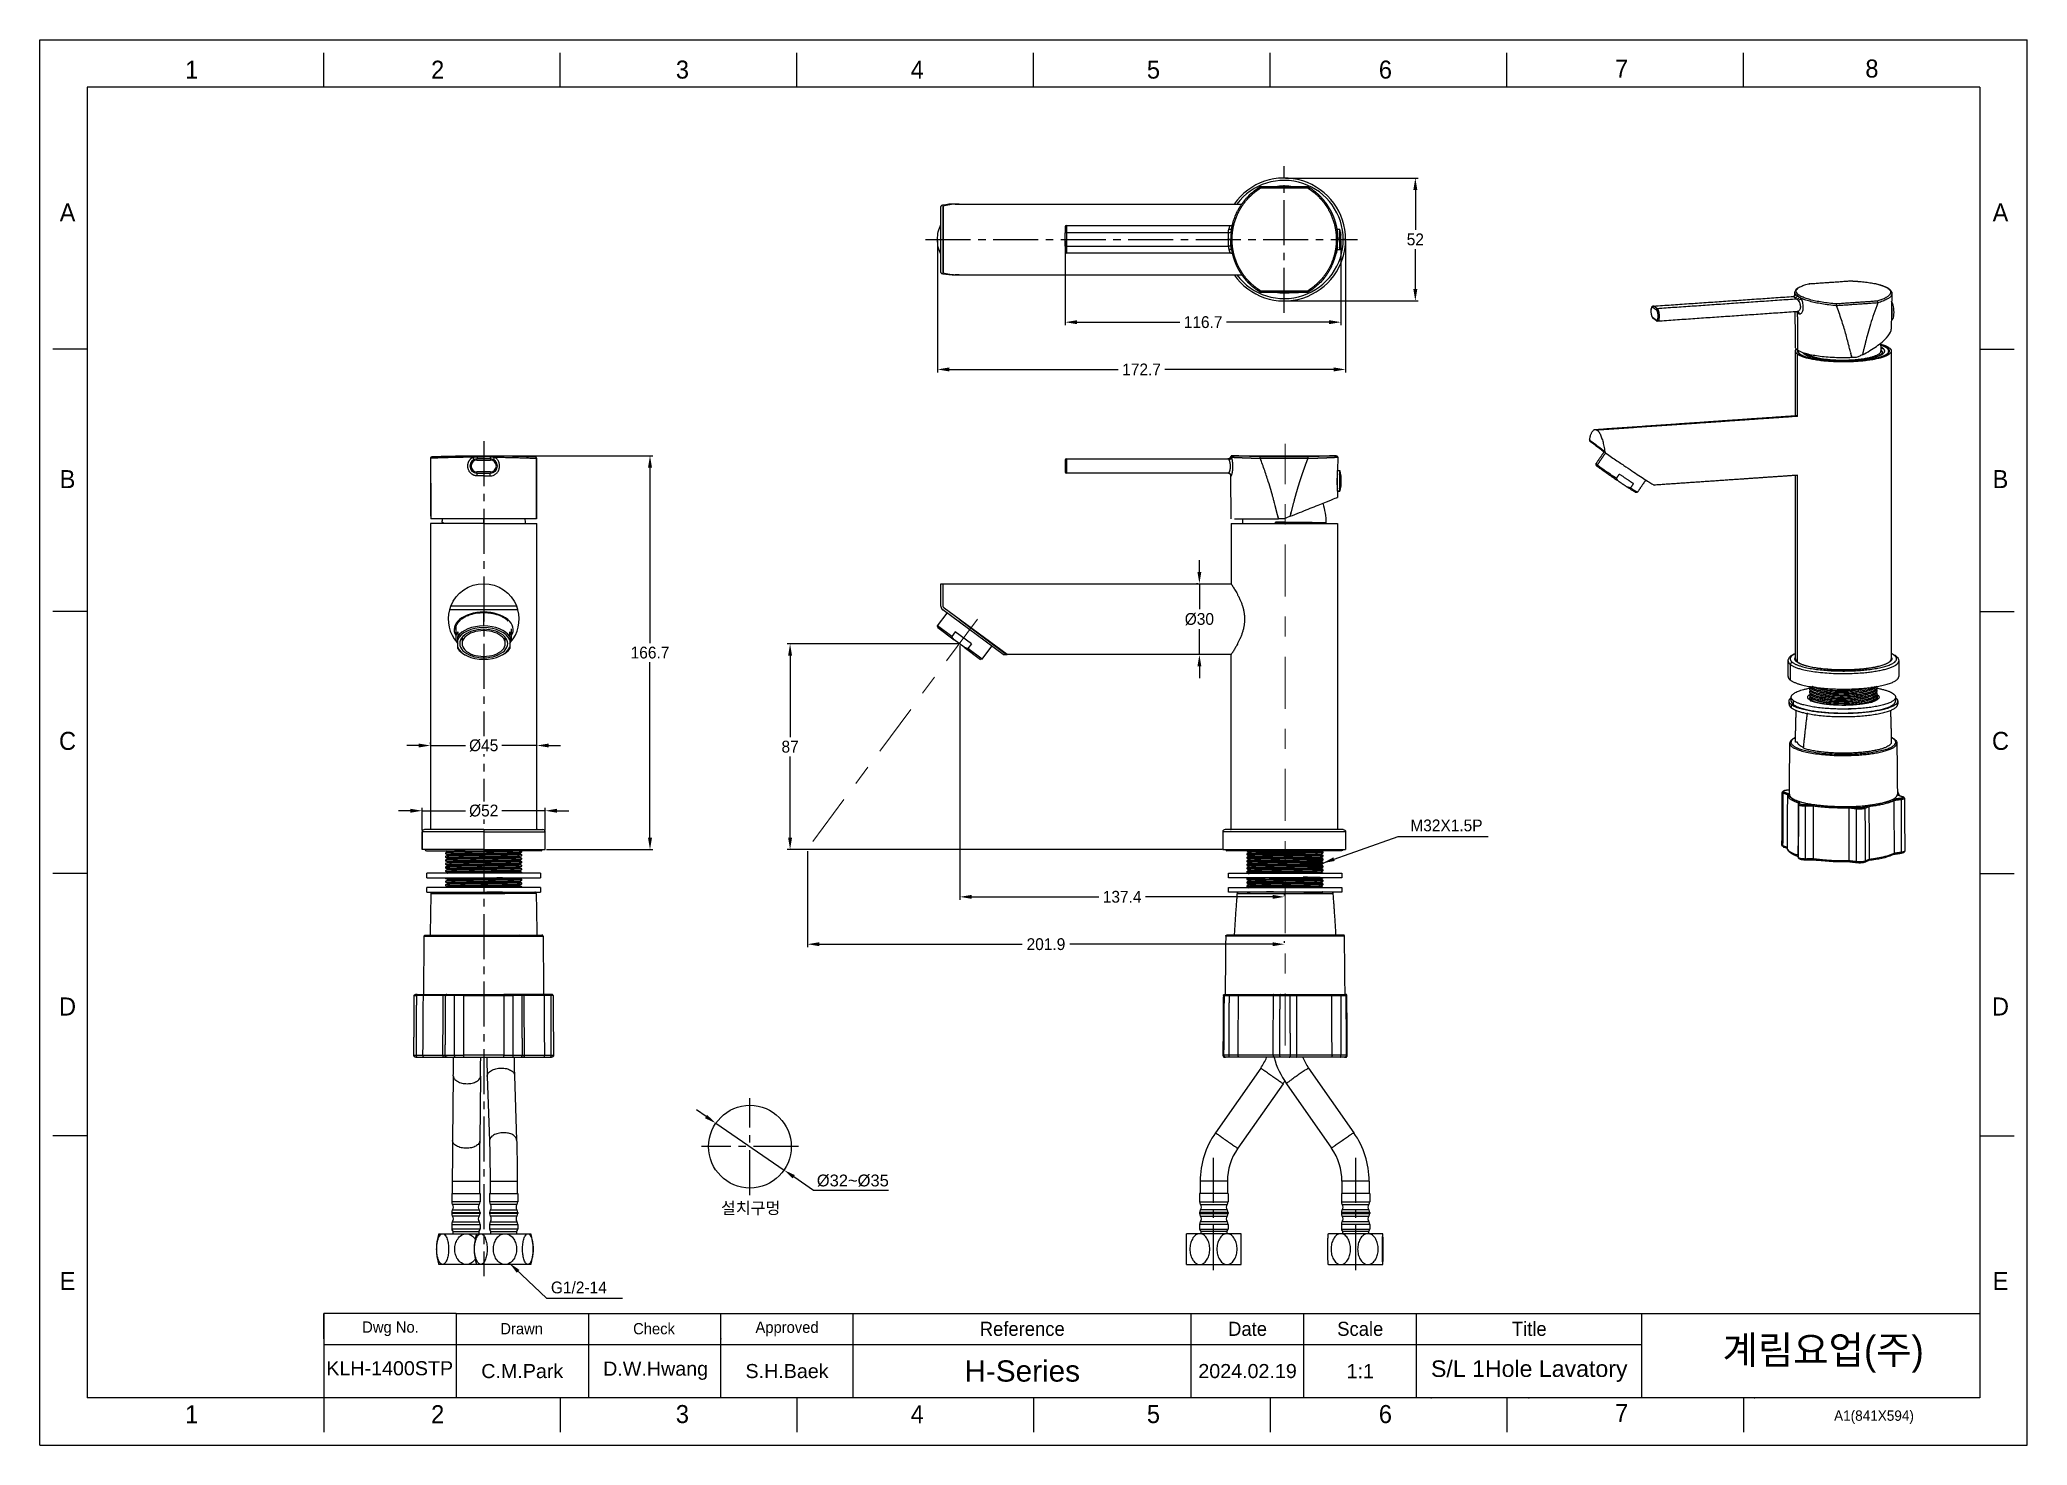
# Model space of a CAD drawing. Extents: x 10319 to 11160, y -16029 to -15435.
import ezdxf

# ---------------------------------------------------------------- set-up
doc = ezdxf.new("R2010")
doc.units = 0
doc.header["$MEASUREMENT"] = 0
for name, pattern in [('CENTER', [47.5, 22, -8.5, 8.5, -8.5]), ('CENTER2', [28.575, 19.05, -3.175, 3.175, -3.175]), ('CENTERX2', [101.6, 63.5, -12.7, 12.7, -12.7])]:
    doc.linetypes.add(name, pattern=pattern)
doc.layers.get('0').update_dxf_attribs({"linetype": 'CONTINUOUS'})
doc.layers.get('Defpoints').update_dxf_attribs({"linetype": 'CONTINUOUS'})
for name, color, linetype in [('CENTER', 1, 'CENTER2'), ('FORM', 7, 'CONTINUOUS'), ('TEXT', 2, 'CONTINUOUS')]:
    doc.layers.add(name, color=color, linetype=linetype)
doc.layers.add('DIM_', color=3, linetype='CONTINUOUS', lineweight=9)
doc.styles.add('Arial Unicode MS', font='ARIALUNI.ttf')
doc.styles.add('ROMANS', font='Gulim.ttf')
doc.styles.get("Standard").update_dxf_attribs({"font": 'Gulim.ttf'})
doc.dimstyles.new('사본 STANDARD', dxfattribs={"dimscale": 0, "dimtxt": 5, "dimasz": 5, "dimexe": 1.25, "dimexo": 0.625, "dimtad": 3, "dimtoh": 1, "dimdsep": 46, "dimtxsty": 'Standard', "dimcen": 2.5, "dimclrd": 3, "dimclre": 3, "dimclrt": 4, "dimadec": 0, "dimazin": 0, "dimtfac": 1, "dimtmove": 0, "dimatfit": 3, "dimfxl": 1, "dimtolj": 1, "dimtzin": 0, "dimarcsym": 0})
doc.dimstyles.new('사본(2) STANDARD', dxfattribs={"dimscale": 0, "dimtxt": 5, "dimasz": 5, "dimexe": 1.25, "dimexo": 0.625, "dimgap": 1.5, "dimtad": 3, "dimtih": 1, "dimtoh": 1, "dimdec": 1, "dimzin": 9, "dimdsep": 46, "dimtxsty": 'Standard', "dimcen": 2.5, "dimclrd": 3, "dimclre": 3, "dimclrt": 4, "dimadec": 0, "dimazin": 0, "dimtfac": 1, "dimtdec": 1, "dimtmove": 0, "dimatfit": 3, "dimfxl": 1.25, "dimtfill": 1, "dimtolj": 1, "dimtzin": 0, "dimarcsym": 0})

msp = doc.modelspace()

# ---------------------------------------------------------------- texts
at = {"layer": 'DIM_', "color": 4, "insert": (10913.89, -15767.1), "char_height": 5, "attachment_point": 5}
msp.add_mtext('M32X1.5P', dxfattribs=at)
at = {"layer": 'DIM_', "insert": (10606.93, -15926.44), "char_height": 5, "attachment_point": 1}
msp.add_mtext_dynamic_manual_height_columns('설치구멍', width=28.1224, gutter_width=12.5, heights=[0], dxfattribs=at)
at = {"layer": 'DIM_', "color": 4, "insert": (10534.96, -15960.06), "char_height": 5, "attachment_point": 1}
msp.add_mtext_dynamic_manual_height_columns('G1/2-14', width=41.5111, gutter_width=12.5, heights=[0], dxfattribs=at)
at = {"layer": 'FORM', "color": 7, "linetype": 'Continuous', "char_height": 7.63, "attachment_point": 5}
for s, insert in [('1', (10382.96, -15447.3)), ('2', (10487.04, -15447.3)), ('3', (10590.6, -15447.3)), ('4', (10689.95, -15447.3)), ('5', (10789.92, -15447.3)), ('6', (10888.07, -15447.3)), ('7', (10988.02, -15446.85)), ('8', (11093.93, -15446.85))]:
    msp.add_mtext_dynamic_manual_height_columns(s, width=50.0595, gutter_width=12.51, heights=[0], dxfattribs=dict(at, insert=insert))
at = {"layer": 'FORM', "char_height": 7.63, "attachment_point": 5}
for s, width, insert in [('A', 10.0119, (10330.42, -15507.71)), ('A', 10.0119, (11148.33, -15507.71)), ('B', 10.0119, (10330.42, -15620.53)), ('B', 10.0119, (11148.33, -15620.53)), ('C', 10.0119, (10330.42, -15731.35)), ('C', 10.0119, (11148.33, -15731.35)), ('D', 10.0119, (10330.42, -15843.68)), ('D', 10.0119, (11148.33, -15843.68)), ('E', 10.0119, (10330.42, -15959.79)), ('E', 10.0119, (11148.33, -15959.79)), ('1', 50.0595, (10382.96, -16016.19)), ('2', 50.0595, (10487.04, -16016.19)), ('3', 50.0595, (10590.6, -16016.19)), ('4', 50.0595, (10689.95, -16016.19)), ('5', 50.0595, (10789.92, -16016.19)), ('6', 50.0595, (10888.07, -16016.19)), ('7', 50.0595, (10988.02, -16015.74))]:
    msp.add_mtext_dynamic_manual_height_columns(s, width=width, gutter_width=12.51, heights=[0], dxfattribs=dict(at, insert=insert))
at = {"layer": 'TEXT', "style": 'ROMANS'}
msp.add_text('A1(841X594)', height=4.3802, dxfattribs=at).set_placement((11077.93, -16018.98))
at = {"layer": 'TEXT', "attachment_point": 5}
for s, width, insert, char_height in [('Dwg No.', 56.019, (10467.07, -15980.04), 4.768), ('Drawn', 56.019, (10522.56, -15980.04), 4.768), ('Check', 56.019, (10578.58, -15980.04), 4.768), ('Approved', 56.019, (10634.87, -15980.11), 4.768), ('Reference', 143.0272, (10734.39, -15980.11), 5.959), ('Date', 47.6757, (10829.74, -15980.11), 5.959), ('Scale', 47.6757, (10877.42, -15980.11), 5.959), ('Title', 95.3515, (10948.93, -15980.11), 5.959)]:
    msp.add_mtext_dynamic_manual_height_columns(s, width=width, gutter_width=29.8, heights=[0], dxfattribs=dict(at, insert=insert, char_height=char_height))
at = {"layer": 'TEXT', "linetype": 'CENTERX2', "insert": (11073.31, -15990.85), "char_height": 11.9189, "attachment_point": 5}
msp.add_mtext_dynamic_manual_height_columns('{\\fHYGothic-Medium|b0|i0|c129|p18;계림요업(주)}', width=143.0272, gutter_width=29.8, heights=[0], dxfattribs=at)
at = {"layer": 'TEXT', "attachment_point": 5, "style": 'Arial Unicode MS'}
for s, width, insert, char_height in [('KLH-1400STP', 56.019, (10466.74, -15996.79), 5.9595), ('C.M.Park', 56.019, (10522.83, -15997.98), 5.959), ('D.W.Hwang', 56.019, (10579.26, -15997.82), 5.959), ('S.H.Baek', 56.019, (10634.87, -15997.98), 5.959), ('H-Series', 143.0272, (10734.39, -15997.98), 9), ('2024.02.19', 47.6757, (10829.74, -15997.98), 5.959), ('1:1', 47.6757, (10877.42, -15997.98), 5.959), ('S/L 1Hole Lavatory', 100.9074, (10948.93, -15997.98), 7)]:
    msp.add_mtext_dynamic_manual_height_columns(s, width=width, gutter_width=29.8, heights=[0], dxfattribs=dict(at, insert=insert, char_height=char_height))

# ---------------------------------------------------------------- blocks, each defined once
blk = doc.blocks.new('*D11')
at = {"layer": 'Defpoints', "color": 0, "transparency": 16777216}
for p in [(10604.73, -15893.08), (10633.59, -15912.89)]:
    blk.add_point(p, dxfattribs=at)
at = {"layer": 'DIM_', "color": 3, "lineweight": -2, "transparency": 16777216}
for p, q in [((10600.61, -15890.25), (10596.49, -15887.42)), ((10604.73, -15893.08), (10633.59, -15912.89)), ((10646.11, -15921.48), (10637.71, -15915.72)), ((10677.8, -15921.48), (10646.11, -15921.48))]:
    blk.add_line(p, q, dxfattribs=at)
at = {"layer": 'DIM_', "color": 3, "transparency": 16777216}
for points in [[(10601.08, -15889.57), (10600.14, -15890.94), (10604.73, -15893.08)], [(10638.18, -15915.03), (10637.24, -15916.41), (10633.59, -15912.89)]]:
    blk.add_solid(points, dxfattribs=at)
at = {"layer": 'DIM_', "color": 4, "transparency": 16777216, "insert": (10662.7, -15917.39), "char_height": 5, "attachment_point": 5, "style": 'Arial Unicode MS', "bg_fill": 3, "box_fill_scale": 1.25, "bg_fill_color": 256, "bg_fill_true_color": 13158600, "bg_fill_transparency": 0}
blk.add_mtext('\\A1;%%C32~%%C35', dxfattribs=at)
blk = doc.blocks.new('*D12')
at = {"layer": 'Defpoints', "color": 0, "transparency": 16777216}
for p in [(10532.51, -15760.86), (10480.51, -15769.79), (10532.51, -15769.79)]:
    blk.add_point(p, dxfattribs=at)
at = {"layer": 'DIM_', "color": 3, "lineweight": -2, "transparency": 16777216}
for p, q in [((10480.51, -15769.16), (10480.51, -15759.61)), ((10532.51, -15769.16), (10532.51, -15759.61)), ((10475.51, -15760.86), (10470.51, -15760.86)), ((10480.51, -15760.86), (10485.51, -15760.86)), ((10485.51, -15760.86), (10498.8, -15760.86)), ((10527.51, -15760.86), (10514.22, -15760.86)), ((10532.51, -15760.86), (10527.51, -15760.86)), ((10537.51, -15760.86), (10542.51, -15760.86))]:
    blk.add_line(p, q, dxfattribs=at)
at = {"layer": 'DIM_', "color": 3, "transparency": 16777216}
for points in [[(10475.51, -15760.02), (10475.51, -15761.69), (10480.51, -15760.86)], [(10537.51, -15760.02), (10537.51, -15761.69), (10532.51, -15760.86)]]:
    blk.add_solid(points, dxfattribs=at)
at = {"layer": 'DIM_', "color": 4, "transparency": 16777216, "insert": (10506.51, -15760.86), "char_height": 5, "attachment_point": 5, "bg_fill": 3, "box_fill_scale": 1.25, "bg_fill_color": 256, "bg_fill_true_color": 13158600, "bg_fill_transparency": 0}
blk.add_mtext('\\A1;%%C52', dxfattribs=at)
blk = doc.blocks.new('*D13')
at = {"layer": 'Defpoints', "color": 0, "transparency": 16777216}
for p in [(10484.01, -15733.25), (10529.01, -15733.25), (10529.01, -15733.25)]:
    blk.add_point(p, dxfattribs=at)
at = {"layer": 'DIM_', "color": 3, "lineweight": -2, "transparency": 16777216}
for p, q in [((10479.01, -15733.25), (10474.01, -15733.25)), ((10484.01, -15732.63), (10484.01, -15732)), ((10484.01, -15733.25), (10489.01, -15733.25)), ((10489.01, -15733.25), (10498.8, -15733.25)), ((10524.01, -15733.25), (10514.21, -15733.25)), ((10529.01, -15733.25), (10524.01, -15733.25)), ((10529.01, -15732.63), (10529.01, -15732)), ((10534.01, -15733.25), (10539.01, -15733.25))]:
    blk.add_line(p, q, dxfattribs=at)
at = {"layer": 'DIM_', "color": 3, "transparency": 16777216}
for points in [[(10479.01, -15732.42), (10479.01, -15734.08), (10484.01, -15733.25)], [(10534.01, -15732.42), (10534.01, -15734.08), (10529.01, -15733.25)]]:
    blk.add_solid(points, dxfattribs=at)
at = {"layer": 'DIM_', "color": 4, "transparency": 16777216, "insert": (10506.51, -15733.25), "char_height": 5, "attachment_point": 5, "bg_fill": 3, "box_fill_scale": 1.25, "bg_fill_color": 256, "bg_fill_true_color": 13158600, "bg_fill_transparency": 0}
blk.add_mtext('\\A1;%%C45', dxfattribs=at)
blk = doc.blocks.new('*D14')
at = {"layer": 'Defpoints', "color": 0, "transparency": 16777216}
for p in [(10809.35, -15664.79), (10809.35, -15694.79), (10809.35, -15694.79)]:
    blk.add_point(p, dxfattribs=at)
at = {"layer": 'DIM_', "color": 3, "lineweight": -2, "transparency": 16777216}
for p, q in [((10809.35, -15659.79), (10809.35, -15654.79)), ((10808.73, -15664.79), (10808.1, -15664.79)), ((10809.35, -15664.79), (10809.35, -15669.79)), ((10809.35, -15669.79), (10809.35, -15675.6)), ((10809.35, -15689.79), (10809.35, -15683.98)), ((10809.35, -15694.79), (10809.35, -15689.79)), ((10808.73, -15694.79), (10808.1, -15694.79)), ((10809.35, -15699.79), (10809.35, -15704.79))]:
    blk.add_line(p, q, dxfattribs=at)
at = {"layer": 'DIM_', "color": 3, "transparency": 16777216}
for points in [[(10808.52, -15659.79), (10810.19, -15659.79), (10809.35, -15664.79)], [(10808.52, -15699.79), (10810.19, -15699.79), (10809.35, -15694.79)]]:
    blk.add_solid(points, dxfattribs=at)
at = {"layer": 'DIM_', "color": 4, "transparency": 16777216, "insert": (10809.35, -15679.79), "char_height": 5, "attachment_point": 5, "bg_fill": 3, "box_fill_scale": 1.25, "bg_fill_color": 256, "bg_fill_true_color": 13158600, "bg_fill_transparency": 0}
blk.add_mtext('\\A1;%%C30', dxfattribs=at)
blk = doc.blocks.new('*D16')
at = {"layer": 'Defpoints', "color": 0, "transparency": 16777216}
for p in [(10636.16, -15690.26), (10707.97, -15690.26), (10819.62, -15777.29)]:
    blk.add_point(p, dxfattribs=at)
at = {"layer": 'DIM_', "color": 3, "lineweight": -2, "transparency": 16777216}
for p, q in [((10707.34, -15690.26), (10634.91, -15690.26)), ((10636.16, -15695.26), (10636.16, -15729.71)), ((10636.16, -15772.29), (10636.16, -15737.84)), ((10819, -15777.29), (10634.91, -15777.29))]:
    blk.add_line(p, q, dxfattribs=at)
at = {"layer": 'DIM_', "color": 3, "transparency": 16777216}
for points in [[(10635.33, -15695.26), (10636.99, -15695.26), (10636.16, -15690.26)], [(10635.33, -15772.29), (10636.99, -15772.29), (10636.16, -15777.29)]]:
    blk.add_solid(points, dxfattribs=at)
at = {"layer": 'DIM_', "color": 4, "transparency": 16777216, "insert": (10636.16, -15733.78), "char_height": 5, "attachment_point": 5, "bg_fill": 3, "box_fill_scale": 1.25, "bg_fill_color": 256, "bg_fill_true_color": 13158600, "bg_fill_transparency": 0}
blk.add_mtext('\\A1;87', dxfattribs=at)
blk = doc.blocks.new('*D17')
at = {"layer": 'Defpoints', "color": 0, "transparency": 16777216}
for p in [(10506.51, -15610.64), (10576.88, -15610.64), (10532.51, -15777.29)]:
    blk.add_point(p, dxfattribs=at)
at = {"layer": 'DIM_', "color": 3, "lineweight": -2, "transparency": 16777216}
for p, q in [((10507.13, -15610.64), (10578.13, -15610.64)), ((10576.88, -15615.64), (10576.88, -15689.89)), ((10576.88, -15772.29), (10576.88, -15698.03)), ((10533.13, -15777.29), (10578.13, -15777.29))]:
    blk.add_line(p, q, dxfattribs=at)
at = {"layer": 'DIM_', "color": 3, "transparency": 16777216}
for points in [[(10576.05, -15615.64), (10577.72, -15615.64), (10576.88, -15610.64)], [(10576.05, -15772.29), (10577.72, -15772.29), (10576.88, -15777.29)]]:
    blk.add_solid(points, dxfattribs=at)
at = {"layer": 'DIM_', "color": 4, "transparency": 16777216, "insert": (10576.88, -15693.96), "char_height": 5, "attachment_point": 5, "bg_fill": 3, "box_fill_scale": 1.25, "bg_fill_color": 256, "bg_fill_true_color": 13158600, "bg_fill_transparency": 0}
blk.add_mtext('\\A1;166.7', dxfattribs=at)
blk = doc.blocks.new('*D18')
at = {"layer": 'Defpoints', "color": 0, "transparency": 16777216}
for p in [(10643.51, -15777.29), (10845.36, -15817.33), (10845.36, -15817.33)]:
    blk.add_point(p, dxfattribs=at)
at = {"layer": 'DIM_', "color": 3, "lineweight": -2, "transparency": 16777216}
for p, q in [((10643.51, -15777.91), (10643.51, -15818.58)), ((10648.51, -15817.33), (10734.37, -15817.33)), ((10840.36, -15817.33), (10754.49, -15817.33)), ((10845.36, -15816.71), (10845.36, -15816.08))]:
    blk.add_line(p, q, dxfattribs=at)
at = {"layer": 'DIM_', "color": 3, "transparency": 16777216}
for points in [[(10648.51, -15816.5), (10648.51, -15818.16), (10643.51, -15817.33)], [(10840.36, -15816.5), (10840.36, -15818.16), (10845.36, -15817.33)]]:
    blk.add_solid(points, dxfattribs=at)
at = {"layer": 'DIM_', "color": 4, "transparency": 16777216, "insert": (10744.43, -15817.33), "char_height": 5, "attachment_point": 5, "bg_fill": 3, "box_fill_scale": 1.25, "bg_fill_color": 256, "bg_fill_true_color": 13158600, "bg_fill_transparency": 0}
blk.add_mtext('\\A1;201.9', dxfattribs=at)
blk = doc.blocks.new('*D19')
at = {"layer": 'Defpoints', "color": 0, "transparency": 16777216}
for p in [(10707.97, -15690.26), (10845.36, -15797.29), (10845.36, -15797.29)]:
    blk.add_point(p, dxfattribs=at)
at = {"layer": 'DIM_', "color": 3, "lineweight": -2, "transparency": 16777216}
for p, q in [((10707.97, -15690.89), (10707.97, -15798.54)), ((10712.97, -15797.29), (10766.75, -15797.29)), ((10840.36, -15797.29), (10786.58, -15797.29)), ((10845.36, -15796.66), (10845.36, -15796.04))]:
    blk.add_line(p, q, dxfattribs=at)
at = {"layer": 'DIM_', "color": 3, "transparency": 16777216}
for points in [[(10712.97, -15796.45), (10712.97, -15798.12), (10707.97, -15797.29)], [(10840.36, -15796.45), (10840.36, -15798.12), (10845.36, -15797.29)]]:
    blk.add_solid(points, dxfattribs=at)
at = {"layer": 'DIM_', "color": 4, "transparency": 16777216, "insert": (10776.66, -15797.29), "char_height": 5, "attachment_point": 5, "bg_fill": 3, "box_fill_scale": 1.25, "bg_fill_color": 256, "bg_fill_true_color": 13158600, "bg_fill_transparency": 0}
blk.add_mtext('\\A1;137.4', dxfattribs=at)
blk = doc.blocks.new('*D20')
at = {"layer": 'Defpoints', "color": 0, "transparency": 16777216}
for p in [(10845.24, -15493.13), (10900.73, -15493.13), (10845.24, -15545.13)]:
    blk.add_point(p, dxfattribs=at)
at = {"layer": 'DIM_', "color": 3, "lineweight": -2, "transparency": 16777216}
for p, q in [((10845.86, -15493.13), (10901.98, -15493.13)), ((10900.73, -15498.13), (10900.73, -15515.06)), ((10900.73, -15540.13), (10900.73, -15523.19)), ((10845.86, -15545.13), (10901.98, -15545.13))]:
    blk.add_line(p, q, dxfattribs=at)
at = {"layer": 'DIM_', "color": 3, "transparency": 16777216}
for points in [[(10899.9, -15498.13), (10901.57, -15498.13), (10900.73, -15493.13)], [(10899.9, -15540.13), (10901.57, -15540.13), (10900.73, -15545.13)]]:
    blk.add_solid(points, dxfattribs=at)
at = {"layer": 'DIM_', "color": 4, "transparency": 16777216, "insert": (10900.73, -15519.13), "char_height": 5, "attachment_point": 5, "bg_fill": 3, "box_fill_scale": 1.25, "bg_fill_color": 256, "bg_fill_true_color": 13158600, "bg_fill_transparency": 0}
blk.add_mtext('\\A1;52', dxfattribs=at)
blk = doc.blocks.new('*D21')
at = {"layer": 'Defpoints', "color": 0, "transparency": 16777216}
for p in [(10698.52, -15519.13), (10871.24, -15519.13), (10698.52, -15574.13)]:
    blk.add_point(p, dxfattribs=at)
at = {"layer": 'DIM_', "color": 3, "lineweight": -2, "transparency": 16777216}
for p, q in [((10698.52, -15519.75), (10698.52, -15575.38)), ((10871.24, -15519.75), (10871.24, -15575.38)), ((10703.52, -15574.13), (10775.04, -15574.13)), ((10866.24, -15574.13), (10794.72, -15574.13))]:
    blk.add_line(p, q, dxfattribs=at)
at = {"layer": 'DIM_', "color": 3, "transparency": 16777216}
for points in [[(10703.52, -15573.29), (10703.52, -15574.96), (10698.52, -15574.13)], [(10866.24, -15573.29), (10866.24, -15574.96), (10871.24, -15574.13)]]:
    blk.add_solid(points, dxfattribs=at)
at = {"layer": 'DIM_', "color": 4, "transparency": 16777216, "insert": (10784.88, -15574.13), "char_height": 5, "attachment_point": 5, "bg_fill": 3, "box_fill_scale": 1.25, "bg_fill_color": 256, "bg_fill_true_color": 13158600, "bg_fill_transparency": 0}
blk.add_mtext('\\A1;172.7', dxfattribs=at)
blk = doc.blocks.new('*D22')
at = {"layer": 'Defpoints', "color": 0, "transparency": 16777216}
for p in [(10752.59, -15519.13), (10869.26, -15519.13), (10869.26, -15554.13)]:
    blk.add_point(p, dxfattribs=at)
at = {"layer": 'DIM_', "color": 3, "lineweight": -2, "transparency": 16777216}
for p, q in [((10752.59, -15519.75), (10752.59, -15555.38)), ((10869.26, -15519.75), (10869.26, -15555.38)), ((10757.59, -15554.13), (10801.08, -15554.13)), ((10864.26, -15554.13), (10820.77, -15554.13))]:
    blk.add_line(p, q, dxfattribs=at)
at = {"layer": 'DIM_', "color": 3, "transparency": 16777216}
for points in [[(10757.59, -15553.29), (10757.59, -15554.96), (10752.59, -15554.13)], [(10864.26, -15553.29), (10864.26, -15554.96), (10869.26, -15554.13)]]:
    blk.add_solid(points, dxfattribs=at)
at = {"layer": 'DIM_', "color": 4, "transparency": 16777216, "insert": (10810.93, -15554.13), "char_height": 5, "attachment_point": 5, "bg_fill": 3, "box_fill_scale": 1.25, "bg_fill_color": 256, "bg_fill_true_color": 13158600, "bg_fill_transparency": 0}
blk.add_mtext('\\A1;116.7', dxfattribs=at)

# ---------------------------------------------------------------- dimensions: what is measured, and where the dimension line sits
at = {"layer": 'DIM_'}
dim = msp.add_linear_dim(base=(10809.35, -15694.79), p1=(10809.35, -15664.79), p2=(10809.35, -15694.79), angle=90, text='%%C<>', dimstyle='사본(2) STANDARD', override={"dimscale": 1, "dimtad": 0}, dxfattribs=at)
dim.commit()
dim.dimension.update_dxf_attribs({"geometry": '*D14', "text_midpoint": (10809.35, -15679.79)})

# ---------------------------------------------------------------- linework, layer by layer
at = {"linetype": 'Continuous', "extrusion": (1.22465e-16, -1, 0)}
for p, q in [((10855.18, -15497.36), (10835.28, -15497.36)), ((10699.97, -15519.13), (10699.97, -15505.17)), ((10700.97, -15519.13), (10700.97, -15505.17)), ((10700.97, -15505.17), (10700.97, -15533.08)), ((10706.04, -15504.13), (10707.72, -15504.13)), ((10707.66, -15504.13), (10827.31, -15504.13)), ((10752.59, -15513.78), (10752.59, -15516.28)), ((10752.59, -15521.98), (10752.59, -15516.28)), ((10753.09, -15516.28), (10752.59, -15516.28)), ((10753.09, -15513.28), (10753.09, -15516.28)), ((10753.09, -15513.28), (10822.41, -15513.28)), ((10753.09, -15516.28), (10753.09, -15521.98)), ((10821.6, -15516.28), (10753.09, -15516.28)), ((10867.69, -15516.07), (10867.76, -15516.07)), ((10867.76, -15519.06), (10867.76, -15514.78)), ((10867.76, -15514.78), (10868.76, -15514.78)), ((10868.76, -15519.06), (10868.76, -15514.78)), ((10698.52, -15519.13), (10699.97, -15519.13)), ((10699.97, -15533.08), (10699.97, -15519.13)), ((10699.97, -15519.13), (10700.97, -15519.13)), ((10700.97, -15533.08), (10700.97, -15519.13)), ((10752.59, -15521.98), (10752.59, -15524.48)), ((10752.59, -15521.98), (10753.09, -15521.98)), ((10753.09, -15521.98), (10753.09, -15524.98)), ((10753.09, -15521.98), (10821.6, -15521.98)), ((10867.76, -15522.18), (10867.58, -15522.18)), ((10867.76, -15523.48), (10867.76, -15519.06)), ((10868.76, -15523.48), (10867.76, -15523.48)), ((10867.86, -15519.06), (10868.76, -15519.06)), ((10868.76, -15523.48), (10868.76, -15519.06)), ((10871.24, -15519.13), (10870.24, -15519.13)), ((10822.41, -15524.98), (10753.09, -15524.98)), ((10707.72, -15534.13), (10706.04, -15534.13)), ((10707.66, -15534.13), (10827.32, -15534.13)), ((10835.28, -15540.9), (10855.18, -15540.9))]:
    msp.add_line(p, q, dxfattribs=at)
at = {"extrusion": (-1, -2.22045e-16, 6.12323e-17)}
for p, q in [((10484.74, -15611.01), (10484.74, -15611.01)), ((10494.71, -15683.84), (10494.71, -15687.69)), ((10495.51, -15685.15), (10495.51, -15687.16)), ((10495.51, -15691.64), (10495.51, -15688.56)), ((10497.34, -15688.33), (10497.36, -15688.33)), ((10497.36, -15687.61), (10497.36, -15690.1)), ((10498.58, -15694.9), (10498.92, -15695.09))]:
    msp.add_line(p, q, dxfattribs=at)
at = {"lineweight": -3}
for p, q in [((10752.59, -15612.49), (10752.59, -15614.99)), ((10752.59, -15614.99), (10752.59, -15617.49)), ((10753.09, -15611.99), (10753.09, -15614.99)), ((10753.09, -15611.99), (10821.6, -15611.99)), ((10753.09, -15614.99), (10753.09, -15617.99)), ((10823.19, -15610.64), (10867.29, -15610.64)), ((10835.28, -15611.01), (10855.18, -15611.01)), ((10867.76, -15625.64), (10867.76, -15616.94)), ((10867.88, -15611.24), (10867.84, -15616.94)), ((10867.84, -15616.94), (10868.76, -15616.94)), ((10868.76, -15625.64), (10868.76, -15616.94)), ((10821.6, -15617.99), (10753.09, -15617.99)), ((10821.44, -15617.99), (10821.44, -15617.99)), ((10822.74, -15637.29), (10822.64, -15619.18)), ((10822.64, -15619.18), (10822.64, -15619.18)), ((10867.56, -15622.34), (10867.76, -15622.34)), ((10867.76, -15622.58), (10867.57, -15622.58)), ((10867.58, -15620.21), (10867.76, -15620.21)), ((10867.58, -15620.23), (10867.76, -15620.23)), ((10867.59, -15620.14), (10867.76, -15620.14)), ((10867.59, -15620.16), (10867.76, -15620.16)), ((10867.76, -15619.9), (10867.6, -15619.9)), ((10867.76, -15623.08), (10867.6, -15623.08)), ((10867.64, -15619.41), (10867.76, -15619.41)), ((10867.76, -15625.49), (10867.74, -15628.29)), ((10868.76, -15625.64), (10867.76, -15625.64)), ((10867.76, -15625.64), (10868.76, -15625.64)), ((10869, -15621.26), (10869.18, -15621.26)), ((10822.74, -15639.29), (10867.74, -15639.29)), ((10822.74, -15639.29), (10822.74, -15664.79)), ((10862.88, -15639.13), (10862.89, -15639.12)), ((10867.74, -15639.29), (10867.74, -15768.75)), ((10699.97, -15674.28), (10699.97, -15664.79)), ((10699.97, -15664.79), (10700.97, -15664.79)), ((10700.97, -15674.28), (10700.97, -15664.79)), ((10700.97, -15674.29), (10700.97, -15664.79)), ((10707.66, -15679.79), (10701.37, -15675.09)), ((10698.52, -15682.68), (10702.56, -15677.21)), ((10698.62, -15683.38), (10698.52, -15682.68)), ((10871.24, -15769.79), (10871.24, -15777.29))]:
    msp.add_line(p, q, dxfattribs=at)
at = {"linetype": 'Continuous'}
msp.add_line((10480.51, -15777.29), (10480.51, -15769.79), dxfattribs=at)
for p, q in [((10493.66, -15872.97), (10493.33, -15900.32)), ((10505.16, -15873.11), (10504.83, -15900.46)), ((10508.02, -15873.24), (10508.95, -15900.58)), ((10519.52, -15872.84), (10520.45, -15900.19)), ((10493.24, -15917.6), (10504.74, -15917.6)), ((10493.24, -15917.6), (10493.24, -15922.83)), ((10504.74, -15917.6), (10504.74, -15922.83)), ((10509.21, -15917.6), (10520.71, -15917.6)), ((10509.21, -15917.6), (10509.21, -15922.83)), ((10520.71, -15917.6), (10520.71, -15922.83)), ((10492.99, -15922.83), (10504.99, -15922.83)), ((10492.99, -15922.83), (10492.99, -15926.27)), ((10504.99, -15926.27), (10492.99, -15926.27)), ((10504.61, -15927.44), (10493.36, -15927.44)), ((10504.99, -15922.83), (10504.99, -15926.27)), ((10508.96, -15922.83), (10520.96, -15922.83)), ((10508.96, -15922.83), (10508.96, -15926.27)), ((10520.96, -15926.27), (10508.96, -15926.27)), ((10520.59, -15927.44), (10509.34, -15927.44)), ((10520.96, -15922.83), (10520.96, -15926.27)), ((10492.99, -15930.89), (10504.99, -15930.89)), ((10492.99, -15930.89), (10492.99, -15931.27)), ((10504.99, -15931.27), (10492.99, -15931.27)), ((10492.99, -15935.89), (10504.99, -15935.89)), ((10492.99, -15935.89), (10492.99, -15937.83)), ((10493.36, -15929.73), (10504.61, -15929.73)), ((10504.61, -15932.44), (10493.36, -15932.44)), ((10493.36, -15934.73), (10504.61, -15934.73)), ((10504.99, -15930.89), (10504.99, -15931.27)), ((10504.99, -15935.89), (10504.99, -15937.83)), ((10508.96, -15930.89), (10520.96, -15930.89)), ((10508.96, -15930.89), (10508.96, -15931.27)), ((10520.96, -15931.27), (10508.96, -15931.27)), ((10508.96, -15935.89), (10520.96, -15935.89)), ((10508.96, -15935.89), (10508.96, -15937.83)), ((10509.34, -15929.73), (10520.59, -15929.73)), ((10520.59, -15932.44), (10509.34, -15932.44)), ((10509.34, -15934.73), (10520.59, -15934.73)), ((10520.96, -15930.89), (10520.96, -15931.27)), ((10520.96, -15935.89), (10520.96, -15937.83)), ((10487.49, -15939.83), (10526.46, -15939.83)), ((10504.99, -15937.83), (10492.99, -15937.83)), ((10493.49, -15938.83), (10504.49, -15938.83)), ((10493.49, -15938.83), (10493.49, -15939.83)), ((10504.49, -15938.83), (10504.49, -15939.83)), ((10520.96, -15937.83), (10508.96, -15937.83)), ((10509.46, -15938.83), (10520.46, -15938.83)), ((10509.46, -15938.83), (10509.46, -15939.83)), ((10520.46, -15938.83), (10520.46, -15939.83)), ((10526.46, -15952.83), (10487.49, -15952.83))]:
    msp.add_line(p, q)
at = {"color": 7, "linetype": 'Continuous'}
for p, q in [((10835.32, -15869.74), (10816.17, -15897.09)), ((10844.74, -15876.34), (10825.59, -15903.69)), ((10844.74, -15876.34), (10844.74, -15876.34)), ((10846.16, -15876.34), (10865.29, -15903.68)), ((10855.59, -15869.74), (10855.58, -15869.74)), ((10855.59, -15869.74), (10874.71, -15897.09)), ((10874.71, -15897.09), (10874.71, -15897.09)), ((10825.59, -15903.69), (10825.59, -15903.69)), ((10821.21, -15917.6), (10809.71, -15917.6)), ((10809.71, -15917.6), (10809.71, -15922.83)), ((10821.21, -15917.6), (10821.21, -15922.83)), ((10881.17, -15917.6), (10869.67, -15917.6)), ((10869.67, -15917.6), (10869.67, -15922.83)), ((10881.17, -15917.6), (10881.17, -15922.83)), ((10821.46, -15922.83), (10809.46, -15922.83)), ((10809.46, -15922.83), (10809.46, -15926.27)), ((10809.46, -15926.27), (10821.46, -15926.27)), ((10809.83, -15927.44), (10821.08, -15927.44)), ((10821.46, -15922.83), (10821.46, -15926.27)), ((10881.42, -15922.83), (10869.42, -15922.83)), ((10869.42, -15922.83), (10869.42, -15926.27)), ((10869.42, -15926.27), (10881.42, -15926.27)), ((10869.79, -15927.44), (10881.04, -15927.44)), ((10881.42, -15922.83), (10881.42, -15926.27)), ((10821.46, -15930.89), (10809.46, -15930.89)), ((10809.46, -15930.89), (10809.46, -15931.27)), ((10809.46, -15931.27), (10821.46, -15931.27)), ((10821.46, -15935.89), (10809.46, -15935.89)), ((10809.46, -15935.89), (10809.46, -15937.83)), ((10821.08, -15929.73), (10809.83, -15929.73)), ((10809.83, -15932.44), (10821.08, -15932.44)), ((10821.08, -15934.73), (10809.83, -15934.73)), ((10821.46, -15930.89), (10821.46, -15931.27)), ((10821.46, -15935.89), (10821.46, -15937.83)), ((10881.42, -15930.89), (10869.42, -15930.89)), ((10869.42, -15930.89), (10869.42, -15931.27)), ((10869.42, -15931.27), (10881.42, -15931.27)), ((10881.42, -15935.89), (10869.42, -15935.89)), ((10869.42, -15935.89), (10869.42, -15937.83)), ((10881.04, -15929.73), (10869.79, -15929.73)), ((10869.79, -15932.44), (10881.04, -15932.44)), ((10881.04, -15934.73), (10869.79, -15934.73)), ((10881.42, -15930.89), (10881.42, -15931.27)), ((10881.42, -15935.89), (10881.42, -15937.83)), ((10803.95, -15939.86), (10803.96, -15939.83)), ((10826.96, -15939.83), (10803.96, -15939.83)), ((10809.46, -15937.83), (10821.46, -15937.83)), ((10820.96, -15938.83), (10809.96, -15938.83)), ((10809.96, -15938.83), (10809.96, -15939.83)), ((10820.96, -15938.83), (10820.96, -15939.83)), ((10826.97, -15939.86), (10826.96, -15939.83)), ((10826.96, -15939.84), (10826.96, -15939.83)), ((10863.9, -15939.91), (10863.92, -15939.83)), ((10886.92, -15939.83), (10863.92, -15939.83)), ((10869.42, -15937.83), (10881.42, -15937.83)), ((10880.92, -15938.83), (10869.92, -15938.83)), ((10869.92, -15938.83), (10869.92, -15939.83)), ((10880.92, -15938.83), (10880.92, -15939.83)), ((10886.93, -15939.88), (10886.91, -15939.83)), ((10886.94, -15939.91), (10886.92, -15939.83)), ((10803.96, -15952.83), (10803.95, -15952.81)), ((10803.96, -15952.83), (10826.96, -15952.83)), ((10826.95, -15952.83), (10826.96, -15952.83)), ((10826.96, -15952.83), (10826.97, -15952.81)), ((10826.96, -15952.83), (10826.96, -15952.83)), ((10863.91, -15952.79), (10863.89, -15952.7)), ((10863.92, -15952.83), (10863.9, -15952.76)), ((10863.92, -15952.83), (10886.92, -15952.83)), ((10886.91, -15952.83), (10886.93, -15952.79)), ((10886.92, -15952.83), (10886.94, -15952.76)), ((10886.93, -15952.79), (10886.95, -15952.7))]:
    msp.add_line(p, q, dxfattribs=at)
msp.add_circle((10619.16, -15902.99), 17.5)
at = {"linetype": 'Continuous'}
for centre, radius, start, end in [((10845.24, -15519.13), 26, 0, 144.765), ((10845.24, -15519.13), 25, 0, 143.12813), ((10753.09, -15513.78), 0.5, 90, 180), ((10850.09, -15519.13), 19.17, 9.73822, 13.11563), ((10753.09, -15524.48), 0.5, 180, 270), ((10845.24, -15519.13), 26, 215.235, 0), ((10845.24, -15519.13), 25, 216.87187, 0), ((10850.09, -15519.13), 19.17, 346.88437, 350.23077), ((10850.09, -15519.13), 19.17, 0, 5.22511), ((10850.09, -15519.13), 19.17, 354.75681, 0), ((10481.51, -15769.79), 1, 90, 180), ((10482.26, -15777.29), 0.5, 180, 270)]:
    msp.add_arc(centre, radius, start, end, dxfattribs=at)
at = {"linetype": 'Continuous', "extrusion": (0, 0, -1)}
for start, end in [(80.28562, 99.67781), (168.69656, 171.91125), (188.08875, 195.78094), (259.68938, 279.83812)]:
    msp.add_arc((-10845.24, -15519.13), 22.75, start, end, dxfattribs=at)
at = {"lineweight": -3}
for centre, radius, start, end in [((10753.09, -15612.49), 0.5, 90, 180), ((10753.09, -15617.49), 0.5, 180, 270), ((10855.95, -15639.39), 28.36, 175.75286, 179.79774)]:
    msp.add_arc(centre, radius, start, end, dxfattribs=at)
at = {"lineweight": -3, "extrusion": (0, 0, -1)}
for centre, radius, start, end in [((-10834.53, -15639.39), 28.36, 162.29741, 179.46524), ((-10867.99, -15767.79), 1, 270, 284.47876), ((-10870.24, -15769.79), 1, 90, 180), ((-10869.49, -15777.29), 0.5, 180, 269.99998)]:
    msp.add_arc(centre, radius, start, end, dxfattribs=at)
for centre, radius, start, end in [((10517.21, -15639.39), 28.36, 175.72739, 178.8354), ((10517.21, -15639.39), 28.36, 179.40006, 180), ((10506.51, -15679.79), 15, 164.94334, 220.70873), ((10482.26, -15777.29), 0.5, 180, 270), ((9225.52, -15858.08), 1268.23, 359.32714, 359.67842), ((9223.31, -15858.06), 1281.95, 359.3272, 359.681), ((10969.46, -15858.03), 461.69, 180.88843, 181.88685), ((10967.25, -15858.09), 447.97, 180.90878, 181.8873), ((11883.93, -15916.55), 1390.7, 179.33118, 180.043), ((11884.07, -15916.55), 1379.34, 179.33143, 180.04331), ((10494.99, -15926.27), 2, 180, 215.65909), ((10491.74, -15928.6), 2, 0.59003, 35.65909), ((10506.24, -15928.6), 2, 144.34091, 179.40997), ((10502.99, -15926.27), 2, 324.34091, 0), ((10510.96, -15926.27), 2, 180, 215.65909), ((10507.71, -15928.6), 2, 0.59003, 35.65909), ((10522.21, -15928.6), 2, 144.34091, 179.40997), ((10518.96, -15926.27), 2, 324.34091, 0), ((10494.99, -15930.89), 2, 144.34091, 180), ((10494.99, -15931.27), 2, 180, 215.65909), ((10494.99, -15935.89), 2, 144.34091, 180), ((10491.74, -15928.56), 2, 324.34091, 359.40997), ((10491.74, -15933.6), 2, 0.59003, 35.65909), ((10491.74, -15933.56), 2, 324.34091, 359.40997), ((10506.24, -15928.56), 2, 180.59003, 215.65909), ((10506.24, -15933.6), 2, 144.34091, 179.40997), ((10506.24, -15933.56), 2, 180.59003, 215.65909), ((10502.99, -15930.89), 2, 0, 35.65909), ((10502.99, -15931.27), 2, 324.34091, 0), ((10502.99, -15935.89), 2, 0, 35.65909), ((10510.96, -15930.89), 2, 144.34091, 180), ((10510.96, -15931.27), 2, 180, 215.65909), ((10510.96, -15935.89), 2, 144.34091, 180), ((10507.71, -15928.56), 2, 324.34091, 359.40997), ((10507.71, -15933.6), 2, 0.59003, 35.65909), ((10507.71, -15933.56), 2, 324.34091, 359.40997), ((10522.21, -15928.56), 2, 180.59003, 215.65909), ((10522.21, -15933.6), 2, 144.34091, 179.40997), ((10522.21, -15933.56), 2, 180.59003, 215.65909), ((10518.96, -15930.89), 2, 0, 35.65909), ((10518.96, -15931.27), 2, 324.34091, 0), ((10518.96, -15935.89), 2, 0, 35.65909), ((10508.11, -15946.33), 21.63, 162.50768, 197.49232), ((10493.99, -15937.83), 1, 180, 270), ((10524.09, -15946.33), 21.63, 162.50768, 197.49232), ((10503.99, -15937.83), 1, 270, 0), ((10509.96, -15937.83), 1, 180, 270), ((10519.96, -15937.83), 1, 270, 0), ((10505.84, -15946.33), 21.63, 342.50768, 17.49232)]:
    msp.add_arc(centre, radius, start, end)
at = {"color": 7, "linetype": 'Continuous'}
for centre, radius, start, end in [((10815.39, -15855.8), 24.32, 325.02121, 337.23098), ((10875.71, -15855.73), 36.03, 195.25993, 214.8941), ((10875.53, -15855.81), 24.33, 202.74234, 214.95034), ((10815.49, -15855.86), 35.7, 325.00492, 327.05175), ((10845.46, -15917.6), 35.75, 145.00449, 180.00029), ((10845.4, -15917.59), 35.77, 359.99771, 34.96463), ((10845.46, -15917.6), 24.25, 145.00471, 180.00043), ((10845.4, -15917.59), 24.27, 359.99662, 34.96293), ((10811.46, -15926.27), 2, 180, 215.65909), ((10808.21, -15928.6), 2, 0.59003, 35.65909), ((10822.71, -15928.6), 2, 144.34091, 179.40997), ((10819.46, -15926.27), 2, 324.34091, 0), ((10871.42, -15926.27), 2, 180, 215.65909), ((10868.17, -15928.6), 2, 0.59003, 35.65909), ((10882.67, -15928.6), 2, 144.34091, 179.40997), ((10879.42, -15926.27), 2, 324.34091, 0), ((10811.46, -15930.89), 2, 144.34091, 180), ((10811.46, -15931.27), 2, 180, 215.65909), ((10811.46, -15935.89), 2, 144.34091, 180), ((10808.21, -15928.56), 2, 324.34091, 359.40997), ((10808.21, -15933.6), 2, 0.59003, 35.65909), ((10808.21, -15933.56), 2, 324.34091, 359.40997), ((10822.71, -15928.56), 2, 180.59003, 215.65909), ((10822.71, -15933.6), 2, 144.34091, 179.40997), ((10822.71, -15933.56), 2, 180.59003, 215.65909), ((10819.46, -15930.89), 2, 0, 35.65909), ((10819.46, -15931.27), 2, 324.34091, 0), ((10819.46, -15935.89), 2, 0, 35.65909), ((10871.42, -15930.89), 2, 144.34091, 180), ((10871.42, -15931.27), 2, 180, 215.65909), ((10871.42, -15935.89), 2, 144.34091, 180), ((10868.17, -15928.56), 2, 324.34091, 359.40997), ((10868.17, -15933.6), 2, 0.59003, 35.65909), ((10868.17, -15933.56), 2, 324.34091, 359.40997), ((10882.67, -15928.56), 2, 180.59003, 215.65909), ((10882.67, -15933.6), 2, 144.34091, 179.40997), ((10882.67, -15933.56), 2, 180.59003, 215.65909), ((10879.42, -15930.89), 2, 0, 35.65909), ((10879.42, -15931.27), 2, 324.34091, 0), ((10879.42, -15935.89), 2, 0, 35.65909), ((10810.46, -15937.83), 1, 180, 270), ((10820.46, -15937.83), 1, 270, 0), ((10870.42, -15937.83), 1, 180, 270), ((10880.42, -15937.83), 1, 270, 0)]:
    msp.add_arc(centre, radius, start, end, dxfattribs=at)
at = {"linetype": 'Continuous'}
for centre, major_axis, ratio, start_param, end_param in [((10706.04, -15519.13), (-20.25, 0), 0.740741, 4.712373, 4.975177), ((10707.72, -15519.13), (-20.25, 0), 0.740741, 4.712365, 5.031102), ((10707.66, -15519.13), (-20.08, 0), 0.747105, 4.712389, 5.031093), ((10706.04, -15519.13), (-20.25, 0), 0.740741, 1.308008, 1.570812), ((10707.72, -15519.13), (-20.25, 0), 0.740741, 1.252083, 1.57082), ((10707.66, -15519.13), (-20.08, 0), 0.747105, 1.252092, 1.570796)]:
    msp.add_ellipse(centre, major_axis=major_axis, ratio=ratio, start_param=start_param, end_param=end_param, dxfattribs=at)
at = {"linetype": 'Continuous', "extrusion": (0, 0, -1)}
for centre, major_axis, ratio, start_param, end_param in [((10708, -15519.13), (0, -11.8), 0.803557, 1.570796, 2.131502), ((10708, -15519.13), (0, -11.8), 0.803557, 1.010091, 1.570796), ((10850.09, -15519.13), (19.17, 0), 0.015039, 6.054274, 6.283185)]:
    msp.add_ellipse(centre, major_axis=major_axis, ratio=ratio, start_param=start_param, end_param=end_param, dxfattribs=at)
at = {"lineweight": -3, "extrusion": (0, 0, -1)}
for centre, major_axis, ratio, start_param, end_param in [((10850.09, -15621.29), (-19.17, 0), 0.999887, 2.912682, 3.141593), ((10850.09, -15621.29), (19.17, 0), 0.999887, 0, 0.228911), ((10847.51, -15639.39), (0, -28.36), 0.212007, 1.582827, 1.592527), ((11020.8, -15675.85), (-43.6, -172.79), 0.99574, 1.54879, 1.558383)]:
    msp.add_ellipse(centre, major_axis=major_axis, ratio=ratio, start_param=start_param, end_param=end_param, dxfattribs=at)
for centre, major_axis, ratio, start_param, end_param in [((10516.97, -15639.39), (0, -28.36), 0.977268, 4.690659, 4.700358), ((10506.51, -15683.84), (-11.8, 0), 0.595228, 6.205038, 6.283185), ((10506.51, -15687.69), (-11.8, 0), 0.595228, 5.912843, 6.653528), ((10506.51, -15689.7), (-11.8, 0), 0.595228, 0.370343, 0.834187), ((10506.51, -15687.61), (9.25, 0), 0.595228, 3.142292, 3.271689), ((10506.51, -15687.61), (-9.15, 0), 0.595228, 6.259868, 6.283185)]:
    msp.add_ellipse(centre, major_axis=major_axis, ratio=ratio, start_param=start_param, end_param=end_param)
at = {"linetype": 'Continuous'}
for points, knots in [([(10823.19, -15519.13), (10823.19, -15519.1), (10823.19, -15519.05), (10823.19, -15518.97), (10823.19, -15518.89), (10823.19, -15518.82), (10823.2, -15518.74), (10823.2, -15518.66), (10823.2, -15518.58), (10823.2, -15518.51), (10823.2, -15518.43), (10823.2, -15518.35), (10823.21, -15518.27), (10823.21, -15518.2), (10823.21, -15518.12), (10823.22, -15518.04), (10823.22, -15517.97), (10823.22, -15517.89), (10823.23, -15517.81), (10823.23, -15517.73), (10823.23, -15517.66), (10823.24, -15517.58), (10823.24, -15517.5), (10823.25, -15517.43), (10823.25, -15517.35), (10823.26, -15517.27), (10823.26, -15517.2), (10823.27, -15517.12), (10823.28, -15517.04), (10823.28, -15516.97), (10823.29, -15516.89), (10823.3, -15516.81), (10823.3, -15516.74), (10823.31, -15516.66), (10823.32, -15516.58), (10823.33, -15516.51), (10823.33, -15516.43), (10823.34, -15516.36), (10823.35, -15516.28), (10823.36, -15516.2), (10823.37, -15516.13), (10823.38, -15516.05), (10823.38, -15515.98), (10823.39, -15515.9), (10823.4, -15515.82), (10823.41, -15515.75), (10823.42, -15515.67), (10823.43, -15515.6), (10823.44, -15515.52), (10823.46, -15515.44), (10823.47, -15515.37), (10823.48, -15515.29), (10823.49, -15515.22), (10823.5, -15515.14), (10823.51, -15515.07), (10823.52, -15514.99), (10823.54, -15514.92), (10823.55, -15514.84), (10823.56, -15514.76), (10823.58, -15514.69), (10823.59, -15514.61), (10823.6, -15514.54), (10823.62, -15514.46), (10823.63, -15514.39), (10823.64, -15514.31), (10823.66, -15514.24), (10823.67, -15514.16), (10823.69, -15514.09), (10823.7, -15514.01), (10823.72, -15513.94), (10823.73, -15513.86), (10823.75, -15513.79), (10823.76, -15513.71), (10823.78, -15513.64), (10823.8, -15513.56), (10823.81, -15513.49), (10823.83, -15513.42), (10823.85, -15513.34), (10823.87, -15513.27), (10823.88, -15513.19), (10823.9, -15513.12), (10823.92, -15513.04), (10823.94, -15512.97), (10823.95, -15512.89), (10823.97, -15512.82), (10823.99, -15512.75), (10824.07, -15512.43), (10824.22, -15511.89), (10824.46, -15511.11), (10824.73, -15510.34), (10825.02, -15509.58), (10825.33, -15508.83), (10825.67, -15508.09), (10826.03, -15507.36), (10826.42, -15506.64), (10826.82, -15505.94), (10827.25, -15505.24), (10827.7, -15504.57), (10828.17, -15503.9), (10828.66, -15503.26), (10829.17, -15502.63), (10829.7, -15502.02), (10830.11, -15501.58), (10830.37, -15501.31), (10830.48, -15501.19), (10830.6, -15501.08), (10830.71, -15500.96), (10830.82, -15500.85), (10830.94, -15500.74), (10831.06, -15500.63), (10831.17, -15500.51), (10831.29, -15500.4), (10831.41, -15500.29), (10831.53, -15500.18), (10831.65, -15500.08), (10831.77, -15499.97), (10831.89, -15499.86), (10832.01, -15499.76), (10832.13, -15499.65), (10832.26, -15499.55), (10832.38, -15499.44), (10832.51, -15499.34), (10832.63, -15499.24), (10832.76, -15499.14), (10832.88, -15499.04), (10833.01, -15498.94), (10833.14, -15498.84), (10833.27, -15498.74), (10833.4, -15498.64), (10833.53, -15498.54), (10833.66, -15498.45), (10833.79, -15498.35), (10833.92, -15498.26), (10834.05, -15498.16), (10834.19, -15498.07), (10834.32, -15497.98), (10834.45, -15497.89), (10834.59, -15497.8), (10834.73, -15497.71), (10834.86, -15497.62), (10835, -15497.53), (10835.14, -15497.44), (10835.23, -15497.39), (10835.28, -15497.36)], [0, 0, 0, 0, 0.002988, 0.005974, 0.008959, 0.011943, 0.014925, 0.017905, 0.020884, 0.023861, 0.026837, 0.029812, 0.032785, 0.035757, 0.038728, 0.041697, 0.044666, 0.047633, 0.050598, 0.053563, 0.056526, 0.059488, 0.06245, 0.06541, 0.068369, 0.071327, 0.074284, 0.07724, 0.080195, 0.083149, 0.086102, 0.089054, 0.092006, 0.094957, 0.097907, 0.100856, 0.103804, 0.106752, 0.109699, 0.112645, 0.115591, 0.118536, 0.12148, 0.124424, 0.127368, 0.130311, 0.133253, 0.136195, 0.139137, 0.142078, 0.145019, 0.147959, 0.150899, 0.153839, 0.156778, 0.159718, 0.162657, 0.165595, 0.168534, 0.171473, 0.174411, 0.177349, 0.180288, 0.183226, 0.186164, 0.189102, 0.192041, 0.194979, 0.197917, 0.200856, 0.203795, 0.206734, 0.209673, 0.212612, 0.215552, 0.218491, 0.221432, 0.224372, 0.227313, 0.230254, 0.233196, 0.236138, 0.23908, 0.242023, 0.244967, 0.247911, 0.250855, 0.282114, 0.313336, 0.344554, 0.375797, 0.407096, 0.438393, 0.469719, 0.501106, 0.532477, 0.563774, 0.595031, 0.626277, 0.657419, 0.688533, 0.719652, 0.750806, 0.75703, 0.763252, 0.769471, 0.775688, 0.781902, 0.788115, 0.794326, 0.800535, 0.806744, 0.812951, 0.819158, 0.825364, 0.83157, 0.837777, 0.843983, 0.850191, 0.856399, 0.862608, 0.868819, 0.875031, 0.881245, 0.887461, 0.89368, 0.899901, 0.906125, 0.912352, 0.918583, 0.924817, 0.931055, 0.937297, 0.943544, 0.949795, 0.956051, 0.962312, 0.968579, 0.974851, 0.981129, 0.987413, 0.993703, 1, 1, 1, 1]), ([(10829.64, -15501.28), (10829.83, -15501.06), (10830.7, -15500.09), (10832.5, -15498.53), (10834.2, -15497.34), (10835.11, -15496.79)], [0, 0, 0, 0, 0.124211, 0.550866, 1, 1, 1, 1]), ([(10832.69, -15498.46), (10832.74, -15498.42), (10832.8, -15498.37), (10833.22, -15498.05), (10833.59, -15497.78), (10834.35, -15497.26), (10834.74, -15497.02), (10835.13, -15496.78)], [0, 0, 0, 0, 0.070308, 0.070308, 0.535154, 0.535154, 1, 1, 1, 1]), ([(10835.11, -15496.78), (10835.11, -15496.78), (10835.11, -15496.78), (10835.11, -15496.78), (10835.11, -15496.78), (10835.11, -15496.78), (10835.11, -15496.78), (10835.11, -15496.78), (10835.11, -15496.78), (10835.11, -15496.79), (10835.11, -15496.79), (10835.11, -15496.79), (10835.11, -15496.79), (10835.11, -15496.8), (10835.12, -15496.8), (10835.12, -15496.8), (10835.12, -15496.81), (10835.12, -15496.81), (10835.12, -15496.82), (10835.12, -15496.82), (10835.12, -15496.83), (10835.13, -15496.83), (10835.13, -15496.84), (10835.13, -15496.84), (10835.13, -15496.85), (10835.13, -15496.85), (10835.14, -15496.86), (10835.14, -15496.87), (10835.14, -15496.88), (10835.14, -15496.88), (10835.14, -15496.89), (10835.15, -15496.9), (10835.15, -15496.91), (10835.15, -15496.92), (10835.15, -15496.92), (10835.16, -15496.93), (10835.16, -15496.94), (10835.16, -15496.95), (10835.17, -15496.96), (10835.17, -15496.98), (10835.17, -15496.99), (10835.18, -15497), (10835.18, -15497.01), (10835.18, -15497.03), (10835.19, -15497.04), (10835.19, -15497.06), (10835.2, -15497.08), (10835.2, -15497.1), (10835.21, -15497.11), (10835.21, -15497.13), (10835.22, -15497.15), (10835.23, -15497.17), (10835.23, -15497.19), (10835.24, -15497.22), (10835.25, -15497.24), (10835.25, -15497.26), (10835.26, -15497.28), (10835.26, -15497.31), (10835.27, -15497.33), (10835.28, -15497.35), (10835.28, -15497.36)], [0, 0, 0, 0, 0.012772, 0.025629, 0.03857, 0.051593, 0.064699, 0.077886, 0.091156, 0.104507, 0.117941, 0.131459, 0.145061, 0.158746, 0.172509, 0.186348, 0.200257, 0.214233, 0.228272, 0.242369, 0.256521, 0.270724, 0.284974, 0.299267, 0.3136, 0.327969, 0.342371, 0.356803, 0.371262, 0.385745, 0.40025, 0.414775, 0.429318, 0.443878, 0.458452, 0.47304, 0.487639, 0.503597, 0.520249, 0.537587, 0.555603, 0.574286, 0.593623, 0.613597, 0.634191, 0.655382, 0.677147, 0.699457, 0.722282, 0.745588, 0.769356, 0.793569, 0.818206, 0.843246, 0.868659, 0.894414, 0.920472, 0.946791, 0.973319, 1, 1, 1, 1]), ([(10835.13, -15496.78), (10835.77, -15496.78), (10836.39, -15496.77), (10837.28, -15496.77), (10837.57, -15496.77), (10838.13, -15496.77), (10838.41, -15496.77), (10838.68, -15496.77)], [0, 0, 0, 0, 0.5, 0.5, 0.75, 0.75, 1, 1, 1, 1]), ([(10838.68, -15496.77), (10838.69, -15496.77), (10838.73, -15496.77), (10838.79, -15496.77), (10838.85, -15496.77), (10838.9, -15496.77), (10838.96, -15496.77), (10839.01, -15496.77), (10839.07, -15496.77), (10839.12, -15496.77), (10839.17, -15496.77), (10839.23, -15496.77), (10839.28, -15496.77), (10839.33, -15496.77), (10839.38, -15496.77), (10839.43, -15496.77), (10839.48, -15496.77), (10839.53, -15496.77), (10839.58, -15496.77), (10839.63, -15496.77), (10839.68, -15496.77), (10839.73, -15496.77), (10839.77, -15496.77), (10839.82, -15496.77), (10839.87, -15496.77), (10839.91, -15496.77), (10839.96, -15496.77), (10840.08, -15496.77), (10840.26, -15496.77), (10840.52, -15496.77), (10840.77, -15496.76), (10841.01, -15496.76), (10841.18, -15496.76), (10841.26, -15496.76)], [0, 0, 0, 0, 0.020289, 0.040466, 0.060532, 0.080487, 0.10033, 0.120063, 0.139686, 0.159198, 0.178601, 0.197893, 0.217076, 0.23615, 0.255114, 0.27397, 0.292716, 0.311354, 0.329884, 0.348306, 0.366619, 0.384825, 0.402923, 0.420914, 0.438798, 0.456574, 0.474244, 0.491806, 0.594173, 0.696139, 0.797743, 0.899018, 1, 1, 1, 1]), ([(10841.26, -15496.76), (10841.28, -15496.76), (10841.33, -15496.76), (10841.41, -15496.76), (10841.48, -15496.76), (10841.55, -15496.76), (10841.62, -15496.76), (10841.68, -15496.76), (10841.75, -15496.76), (10841.82, -15496.76), (10841.87, -15496.76), (10841.89, -15496.76)], [0, 0, 0, 0, 0.124337, 0.243653, 0.357942, 0.467199, 0.571421, 0.670601, 0.780507, 0.890441, 1, 1, 1, 1]), ([(10848.22, -15496.75), (10848.25, -15496.75), (10848.31, -15496.75), (10848.41, -15496.75), (10848.5, -15496.75), (10848.59, -15496.75), (10848.69, -15496.75), (10848.78, -15496.75), (10848.88, -15496.75), (10848.98, -15496.75), (10849.08, -15496.75), (10849.19, -15496.75), (10849.29, -15496.75), (10849.36, -15496.75), (10849.4, -15496.75)], [0, 0, 0, 0, 0.077366, 0.155805, 0.23532, 0.315915, 0.397592, 0.480357, 0.564212, 0.649162, 0.735212, 0.822365, 0.910626, 1, 1, 1, 1]), ([(10849.4, -15496.75), (10849.42, -15496.75), (10849.47, -15496.75), (10849.54, -15496.75), (10849.61, -15496.75), (10849.69, -15496.75), (10849.76, -15496.75), (10849.84, -15496.75), (10849.91, -15496.75), (10849.99, -15496.75), (10850.07, -15496.76), (10850.15, -15496.76), (10850.23, -15496.76), (10850.31, -15496.76), (10850.39, -15496.76), (10850.48, -15496.76), (10850.56, -15496.76), (10850.71, -15496.76), (10850.93, -15496.76), (10851.22, -15496.76), (10851.54, -15496.76), (10851.89, -15496.76), (10852.16, -15496.76), (10852.36, -15496.77), (10852.46, -15496.77), (10852.57, -15496.77), (10852.67, -15496.77), (10852.78, -15496.77), (10852.89, -15496.77), (10853, -15496.77), (10853.11, -15496.77), (10853.22, -15496.77), (10853.33, -15496.77), (10853.45, -15496.77), (10853.56, -15496.77), (10853.68, -15496.77), (10853.8, -15496.77), (10853.92, -15496.77), (10854.04, -15496.77), (10854.16, -15496.77), (10854.29, -15496.77), (10854.41, -15496.77), (10854.54, -15496.77), (10854.67, -15496.77), (10854.8, -15496.77), (10854.93, -15496.78), (10855.06, -15496.78), (10855.19, -15496.78), (10855.28, -15496.78), (10855.33, -15496.78)], [0, 0, 0, 0, 0.014424, 0.028955, 0.043594, 0.058341, 0.073195, 0.088159, 0.103231, 0.118413, 0.133705, 0.149107, 0.164619, 0.180242, 0.195977, 0.211824, 0.227784, 0.243856, 0.293519, 0.346524, 0.402886, 0.462621, 0.525749, 0.542815, 0.559972, 0.57722, 0.594561, 0.611993, 0.629518, 0.647136, 0.664847, 0.682651, 0.700549, 0.718541, 0.736628, 0.75481, 0.773087, 0.79146, 0.809929, 0.828495, 0.847157, 0.865917, 0.884775, 0.903731, 0.922786, 0.941939, 0.961193, 0.980546, 1, 1, 1, 1]), ([(10855.35, -15496.78), (10855.35, -15496.78), (10855.35, -15496.78), (10855.35, -15496.78), (10855.35, -15496.78), (10855.35, -15496.78), (10855.35, -15496.78), (10855.35, -15496.78), (10855.35, -15496.78), (10855.35, -15496.78), (10855.35, -15496.79), (10855.35, -15496.79), (10855.35, -15496.79), (10855.35, -15496.8), (10855.34, -15496.8), (10855.34, -15496.8), (10855.34, -15496.81), (10855.34, -15496.81), (10855.34, -15496.81), (10855.34, -15496.82), (10855.34, -15496.82), (10855.34, -15496.83), (10855.33, -15496.83), (10855.33, -15496.84), (10855.33, -15496.85), (10855.33, -15496.85), (10855.33, -15496.86), (10855.32, -15496.87), (10855.32, -15496.87), (10855.32, -15496.88), (10855.32, -15496.89), (10855.32, -15496.9), (10855.31, -15496.91), (10855.31, -15496.91), (10855.31, -15496.92), (10855.3, -15496.93), (10855.3, -15496.95), (10855.29, -15496.98), (10855.28, -15497.03), (10855.26, -15497.08), (10855.25, -15497.12), (10855.24, -15497.15), (10855.24, -15497.17), (10855.23, -15497.19), (10855.22, -15497.22), (10855.22, -15497.24), (10855.21, -15497.26), (10855.2, -15497.29), (10855.2, -15497.31), (10855.19, -15497.33), (10855.18, -15497.35), (10855.18, -15497.36)], [0, 0, 0, 0, 0.012988, 0.026027, 0.039118, 0.05226, 0.065455, 0.078702, 0.092003, 0.105357, 0.118766, 0.132229, 0.145747, 0.159321, 0.172951, 0.186637, 0.20038, 0.21418, 0.228037, 0.241953, 0.255927, 0.26996, 0.284052, 0.298204, 0.312415, 0.326687, 0.34102, 0.355414, 0.369869, 0.384386, 0.398965, 0.413607, 0.428311, 0.443079, 0.45791, 0.472805, 0.487764, 0.549955, 0.612782, 0.676263, 0.740414, 0.766322, 0.792242, 0.818173, 0.844114, 0.870067, 0.896031, 0.922006, 0.947993, 0.973991, 1, 1, 1, 1]), ([(10855.18, -15497.36), (10855.21, -15497.37), (10855.25, -15497.4), (10855.32, -15497.45), (10855.39, -15497.49), (10855.46, -15497.53), (10855.53, -15497.58), (10855.6, -15497.63), (10855.67, -15497.67), (10855.74, -15497.72), (10855.81, -15497.76), (10855.88, -15497.81), (10855.95, -15497.85), (10856.01, -15497.9), (10856.08, -15497.94), (10856.15, -15497.99), (10856.22, -15498.04), (10856.28, -15498.08), (10856.35, -15498.13), (10856.42, -15498.18), (10856.48, -15498.22), (10856.55, -15498.27), (10856.61, -15498.32), (10856.68, -15498.37), (10856.75, -15498.41), (10856.81, -15498.46), (10856.87, -15498.51), (10856.94, -15498.56), (10857, -15498.6), (10857.07, -15498.65), (10857.13, -15498.7), (10857.2, -15498.75), (10857.26, -15498.8), (10857.32, -15498.85), (10857.38, -15498.89), (10857.45, -15498.94), (10857.51, -15498.99), (10857.57, -15499.04), (10857.63, -15499.09), (10857.7, -15499.14), (10857.76, -15499.19), (10857.94, -15499.34), (10858.24, -15499.58), (10858.65, -15499.94), (10859.05, -15500.3), (10859.45, -15500.68), (10859.83, -15501.06), (10860.34, -15501.58), (10860.95, -15502.25), (10861.65, -15503.08), (10862.31, -15503.93), (10862.93, -15504.82), (10863.51, -15505.73), (10864.15, -15506.83), (10864.82, -15508.11), (10865.47, -15509.6), (10866.03, -15511.13), (10866.35, -15512.22), (10866.51, -15512.86), (10866.55, -15513.01), (10866.58, -15513.17), (10866.62, -15513.33), (10866.66, -15513.49), (10866.69, -15513.65), (10866.73, -15513.81), (10866.76, -15513.96), (10866.79, -15514.12), (10866.82, -15514.28), (10866.85, -15514.44), (10866.88, -15514.6), (10866.91, -15514.76), (10866.94, -15514.92), (10866.96, -15515.08), (10866.99, -15515.24), (10867.01, -15515.4), (10867.04, -15515.56), (10867.06, -15515.72), (10867.08, -15515.88), (10867.1, -15516.04), (10867.12, -15516.21), (10867.14, -15516.37), (10867.15, -15516.53), (10867.17, -15516.69), (10867.18, -15516.85), (10867.2, -15517.01), (10867.21, -15517.17), (10867.22, -15517.34), (10867.23, -15517.5), (10867.24, -15517.66), (10867.25, -15517.82), (10867.26, -15517.99), (10867.27, -15518.15), (10867.27, -15518.31), (10867.28, -15518.47), (10867.28, -15518.64), (10867.28, -15518.8), (10867.28, -15518.96), (10867.28, -15519.07), (10867.28, -15519.13)], [0, 0, 0, 0, 0.003209, 0.006413, 0.009612, 0.012806, 0.015995, 0.019178, 0.022357, 0.025531, 0.028699, 0.031863, 0.035022, 0.038176, 0.041325, 0.044469, 0.047609, 0.050744, 0.053874, 0.056999, 0.06012, 0.063235, 0.066347, 0.069453, 0.072556, 0.075653, 0.078746, 0.081835, 0.084919, 0.087999, 0.091074, 0.094145, 0.097211, 0.100274, 0.103332, 0.106386, 0.109435, 0.11248, 0.115522, 0.118559, 0.121592, 0.124621, 0.145477, 0.166349, 0.187245, 0.208176, 0.229151, 0.250178, 0.291897, 0.333486, 0.37502, 0.416574, 0.458222, 0.50004, 0.562746, 0.625161, 0.687539, 0.750133, 0.7564, 0.762662, 0.76892, 0.775175, 0.781426, 0.787674, 0.793919, 0.800162, 0.806401, 0.812639, 0.818875, 0.825109, 0.831341, 0.837573, 0.843803, 0.850033, 0.856263, 0.862492, 0.868721, 0.874951, 0.881181, 0.887412, 0.893644, 0.899877, 0.906112, 0.912349, 0.918588, 0.92483, 0.931074, 0.93732, 0.94357, 0.949823, 0.95608, 0.962341, 0.968606, 0.974875, 0.981149, 0.987427, 0.993711, 1, 1, 1, 1]), ([(10855.35, -15496.78), (10855.35, -15496.78), (10855.35, -15496.78), (10855.34, -15496.78), (10855.34, -15496.78), (10855.33, -15496.78)], [0, 0, 0, 0, 0.5, 0.5, 1, 1, 1, 1]), ([(10857.77, -15498.46), (10857.8, -15498.48), (10857.85, -15498.52), (10857.93, -15498.58), (10858.01, -15498.65), (10858.09, -15498.72), (10858.17, -15498.78), (10858.26, -15498.85), (10858.34, -15498.92), (10858.42, -15498.99), (10858.5, -15499.05), (10858.59, -15499.12), (10858.67, -15499.19), (10858.75, -15499.27), (10858.84, -15499.34), (10858.92, -15499.41), (10859, -15499.48), (10859.09, -15499.56), (10859.17, -15499.63), (10859.25, -15499.71), (10859.34, -15499.78), (10859.42, -15499.86), (10859.51, -15499.94), (10859.59, -15500.01), (10859.67, -15500.09), (10859.76, -15500.17), (10859.84, -15500.25), (10859.92, -15500.33), (10860.01, -15500.42), (10860.09, -15500.5), (10860.18, -15500.58), (10860.26, -15500.66), (10860.34, -15500.75), (10860.43, -15500.83), (10860.51, -15500.92), (10860.59, -15501), (10860.72, -15501.14), (10860.9, -15501.33), (10861.11, -15501.56), (10861.33, -15501.8), (10861.54, -15502.05), (10861.75, -15502.29), (10861.95, -15502.54), (10862.16, -15502.79), (10862.35, -15503.04), (10862.55, -15503.29), (10862.74, -15503.55), (10862.93, -15503.81), (10863.12, -15504.07), (10863.3, -15504.33), (10863.48, -15504.6), (10863.66, -15504.87), (10863.83, -15505.14), (10864.01, -15505.42), (10864.17, -15505.69), (10864.34, -15505.97), (10864.5, -15506.25), (10864.6, -15506.44), (10864.66, -15506.54), (10864.66, -15506.54), (10864.66, -15506.54), (10864.66, -15506.55), (10864.67, -15506.56), (10864.67, -15506.56), (10864.67, -15506.57), (10864.68, -15506.58), (10864.68, -15506.59), (10864.69, -15506.6), (10864.7, -15506.61), (10864.7, -15506.62), (10864.71, -15506.63), (10864.72, -15506.65), (10864.72, -15506.66), (10864.73, -15506.68), (10864.74, -15506.69), (10864.75, -15506.71), (10864.76, -15506.73), (10864.77, -15506.75), (10864.78, -15506.77), (10864.79, -15506.79), (10864.8, -15506.81), (10864.82, -15506.83), (10864.83, -15506.86), (10864.84, -15506.88), (10864.86, -15506.91), (10864.87, -15506.93), (10864.88, -15506.96), (10864.9, -15506.99), (10864.91, -15507.01), (10864.93, -15507.04), (10864.94, -15507.08), (10864.96, -15507.11), (10864.98, -15507.14), (10864.99, -15507.17), (10865.01, -15507.21), (10865.03, -15507.24), (10865.05, -15507.28), (10865.07, -15507.31), (10865.09, -15507.35), (10865.11, -15507.39), (10865.13, -15507.43), (10865.15, -15507.47), (10865.17, -15507.51), (10865.19, -15507.55), (10865.21, -15507.6), (10865.23, -15507.64), (10865.25, -15507.69), (10865.27, -15507.73), (10865.3, -15507.78), (10865.32, -15507.83), (10865.34, -15507.88), (10865.37, -15507.93), (10865.39, -15507.98), (10865.42, -15508.03), (10865.44, -15508.08), (10865.47, -15508.14), (10865.49, -15508.19), (10865.52, -15508.25), (10865.54, -15508.3), (10865.57, -15508.36), (10865.59, -15508.42), (10865.62, -15508.48), (10865.65, -15508.54), (10865.67, -15508.6), (10865.7, -15508.66), (10865.73, -15508.72), (10865.76, -15508.79), (10865.78, -15508.85), (10865.81, -15508.92), (10865.84, -15508.99), (10865.87, -15509.05), (10865.9, -15509.12), (10865.93, -15509.19), (10865.96, -15509.26), (10865.98, -15509.34), (10866.01, -15509.41), (10866.04, -15509.48), (10866.07, -15509.56), (10866.1, -15509.63), (10866.13, -15509.71), (10866.16, -15509.79), (10866.19, -15509.87), (10866.22, -15509.95), (10866.25, -15510.03), (10866.28, -15510.11), (10866.31, -15510.19), (10866.34, -15510.28), (10866.37, -15510.36), (10866.4, -15510.45), (10866.44, -15510.54), (10866.47, -15510.62), (10866.5, -15510.71), (10866.53, -15510.8), (10866.56, -15510.89), (10866.59, -15510.99), (10866.62, -15511.08), (10866.65, -15511.17), (10866.68, -15511.27), (10866.71, -15511.37), (10866.74, -15511.46), (10866.77, -15511.56), (10866.8, -15511.66), (10866.83, -15511.76), (10866.86, -15511.86), (10866.89, -15511.97), (10866.92, -15512.07), (10866.95, -15512.18), (10866.97, -15512.28), (10867, -15512.39), (10867.03, -15512.5), (10867.06, -15512.61), (10867.09, -15512.72), (10867.12, -15512.83), (10867.14, -15512.94), (10867.17, -15513.05), (10867.2, -15513.17), (10867.23, -15513.28), (10867.25, -15513.4), (10867.28, -15513.52), (10867.3, -15513.64), (10867.33, -15513.76), (10867.35, -15513.88), (10867.38, -15514), (10867.4, -15514.12), (10867.43, -15514.25), (10867.45, -15514.37), (10867.47, -15514.5), (10867.5, -15514.63), (10867.52, -15514.76), (10867.54, -15514.89), (10867.56, -15515.02), (10867.58, -15515.15), (10867.6, -15515.28), (10867.62, -15515.42), (10867.64, -15515.55), (10867.66, -15515.69), (10867.68, -15515.83), (10867.69, -15515.96), (10867.71, -15516.1), (10867.73, -15516.25), (10867.74, -15516.39), (10867.76, -15516.53), (10867.77, -15516.67), (10867.78, -15516.82), (10867.8, -15516.97), (10867.81, -15517.11), (10867.82, -15517.26), (10867.83, -15517.41), (10867.84, -15517.56), (10867.85, -15517.71), (10867.85, -15517.87), (10867.86, -15518.02), (10867.87, -15518.18), (10867.87, -15518.33), (10867.88, -15518.49), (10867.88, -15518.65), (10867.88, -15518.81), (10867.88, -15518.97), (10867.88, -15519.07), (10867.88, -15519.13)], [0, 0, 0, 0, 0.003831, 0.008206, 0.012603, 0.017022, 0.021464, 0.025928, 0.030415, 0.034923, 0.039454, 0.044007, 0.048582, 0.053178, 0.057796, 0.062435, 0.067096, 0.071779, 0.076482, 0.081207, 0.085952, 0.090718, 0.095505, 0.100312, 0.105139, 0.109986, 0.114852, 0.119738, 0.124643, 0.129567, 0.13451, 0.139471, 0.144451, 0.149448, 0.154463, 0.159496, 0.164547, 0.178082, 0.191602, 0.205107, 0.218601, 0.232085, 0.245563, 0.259036, 0.272507, 0.285978, 0.299452, 0.312931, 0.326419, 0.339917, 0.35343, 0.366961, 0.38051, 0.394075, 0.407654, 0.421243, 0.43484, 0.448442, 0.448554, 0.448708, 0.448903, 0.44914, 0.449419, 0.44974, 0.450102, 0.450506, 0.450952, 0.451439, 0.451968, 0.452539, 0.453152, 0.453806, 0.454502, 0.455239, 0.456019, 0.45684, 0.457702, 0.458607, 0.459553, 0.460541, 0.46157, 0.462641, 0.463754, 0.464909, 0.466105, 0.467343, 0.468622, 0.469943, 0.471306, 0.47271, 0.474156, 0.475644, 0.477173, 0.478744, 0.480356, 0.48201, 0.483706, 0.485443, 0.487221, 0.489041, 0.490903, 0.492805, 0.49475, 0.496735, 0.498762, 0.50083, 0.50294, 0.50509, 0.507282, 0.509515, 0.51179, 0.514105, 0.516461, 0.518859, 0.521298, 0.523777, 0.526298, 0.52886, 0.531463, 0.534107, 0.536792, 0.539518, 0.542285, 0.545093, 0.547942, 0.550832, 0.553764, 0.556736, 0.559749, 0.562803, 0.565898, 0.569034, 0.572211, 0.575429, 0.578689, 0.581989, 0.58533, 0.588713, 0.592136, 0.5956, 0.599106, 0.602652, 0.606239, 0.609868, 0.613537, 0.617247, 0.620999, 0.624791, 0.628624, 0.632499, 0.636414, 0.64037, 0.644367, 0.648406, 0.652485, 0.656605, 0.660767, 0.664969, 0.669212, 0.673496, 0.677822, 0.682188, 0.686596, 0.691044, 0.695534, 0.700064, 0.704636, 0.709249, 0.713903, 0.718598, 0.723335, 0.728112, 0.732931, 0.737791, 0.742692, 0.747635, 0.752619, 0.757644, 0.762711, 0.767819, 0.772969, 0.77816, 0.783393, 0.788667, 0.793983, 0.799341, 0.804741, 0.810182, 0.815665, 0.821191, 0.826758, 0.832367, 0.838018, 0.843712, 0.849448, 0.855226, 0.861047, 0.86691, 0.872815, 0.878763, 0.884754, 0.890788, 0.896864, 0.902984, 0.909146, 0.915352, 0.921601, 0.927893, 0.934229, 0.940608, 0.947031, 0.953498, 0.960008, 0.966563, 0.973162, 0.979805, 0.986492, 0.993224, 1, 1, 1, 1]), ([(10700.78, -15504.64), (10700.71, -15504.66), (10700.65, -15504.67), (10700.54, -15504.7), (10700.48, -15504.72), (10700.41, -15504.74), (10700.37, -15504.76), (10700.34, -15504.77), (10700.31, -15504.78), (10700.3, -15504.79), (10700.25, -15504.81), (10700.21, -15504.83), (10700.14, -15504.88), (10700.11, -15504.9), (10700.07, -15504.94), (10700.06, -15504.95), (10700.04, -15504.97), (10700.04, -15504.98), (10700.03, -15504.99), (10700.02, -15505), (10700, -15505.03), (10699.98, -15505.09), (10699.97, -15505.14), (10699.97, -15505.17)], [0, 0, 0, 0, 0.125, 0.125, 0.25, 0.25, 0.3125, 0.34375, 0.34375, 0.375, 0.375, 0.5, 0.5, 0.625, 0.625, 0.6875, 0.6875, 0.71875, 0.71875, 0.75, 0.75, 0.875, 1, 1, 1, 1]), ([(10700.97, -15505.17), (10700.97, -15505.14), (10700.98, -15505.11), (10701, -15505.07), (10701.01, -15505.06), (10701.03, -15505.04), (10701.04, -15505.03), (10701.06, -15505.02), (10701.06, -15505.01), (10701.11, -15504.98), (10701.15, -15504.96), (10701.21, -15504.93), (10701.23, -15504.93), (10701.25, -15504.92), (10701.27, -15504.91), (10701.31, -15504.9), (10701.34, -15504.89), (10701.37, -15504.88)], [0, 0, 0, 0, 0.25, 0.25, 0.375, 0.375, 0.4375, 0.4375, 0.5, 0.5, 0.75, 0.75, 0.8125, 0.8125, 0.875, 0.875, 1, 1, 1, 1]), ([(10700.97, -15505.17), (10700.97, -15505.14), (10700.98, -15505.11), (10701, -15505.07), (10701.01, -15505.06), (10701.03, -15505.04), (10701.04, -15505.03), (10701.05, -15505.02), (10701.06, -15505.01), (10701.11, -15504.98), (10701.15, -15504.96), (10701.21, -15504.93), (10701.22, -15504.93), (10701.25, -15504.92), (10701.26, -15504.91), (10701.31, -15504.9), (10701.34, -15504.89), (10701.37, -15504.88)], [0, 0, 0, 0, 0.25, 0.25, 0.375, 0.375, 0.4375, 0.4375, 0.5, 0.5, 0.75, 0.75, 0.8125, 0.8125, 0.875, 0.875, 1, 1, 1, 1]), ([(10823, -15514.52), (10823.08, -15514.07), (10823.22, -15513.39), (10823.39, -15512.71), (10823.5, -15512.27), (10823.81, -15511.15), (10824.19, -15510.07), (10824.71, -15508.79), (10824.89, -15508.36), (10825.28, -15507.53), (10825.49, -15507.11), (10825.93, -15506.29), (10826.16, -15505.89), (10826.52, -15505.3), (10826.65, -15505.1), (10826.9, -15504.71), (10827.02, -15504.52), (10827.41, -15503.95), (10827.68, -15503.58), (10828.24, -15502.85), (10828.53, -15502.49), (10829.08, -15501.84), (10829.34, -15501.55), (10829.61, -15501.27)], [0, 0, 0, 0, 0.092166, 0.138249, 0.138249, 0.184332, 0.368664, 0.368664, 0.460829, 0.460829, 0.552995, 0.552995, 0.645161, 0.645161, 0.691244, 0.691244, 0.737327, 0.737327, 0.829493, 0.829493, 0.921659, 0.921659, 1, 1, 1, 1]), ([(10821.6, -15516.28), (10821.6, -15516.27), (10821.6, -15516.25), (10821.61, -15516.22), (10821.61, -15516.19), (10821.62, -15516.15), (10821.62, -15516.11), (10821.63, -15516.06), (10821.64, -15516.01), (10821.65, -15515.96), (10821.65, -15515.89), (10821.66, -15515.81), (10821.68, -15515.72), (10821.69, -15515.63), (10821.7, -15515.51), (10821.72, -15515.38), (10821.74, -15515.27), (10821.75, -15515.19), (10821.77, -15515.13), (10821.78, -15515.07), (10821.79, -15515.02), (10821.8, -15514.97), (10821.81, -15514.93), (10821.81, -15514.9), (10821.82, -15514.88), (10821.82, -15514.87)], [0, 0, 0, 0, 0.017951, 0.038609, 0.061967, 0.088019, 0.116759, 0.148178, 0.182271, 0.219032, 0.258456, 0.318708, 0.381027, 0.445424, 0.511915, 0.641058, 0.710411, 0.761874, 0.808984, 0.851742, 0.890145, 0.924184, 0.953848, 0.979124, 1, 1, 1, 1]), ([(10822.76, -15516.4), (10822.74, -15516.4), (10822.72, -15516.4), (10822.67, -15516.39), (10822.64, -15516.39), (10822.57, -15516.38), (10822.52, -15516.38), (10822.43, -15516.37), (10822.38, -15516.36), (10822.28, -15516.35), (10822.22, -15516.34), (10822.1, -15516.33), (10822.04, -15516.32), (10821.91, -15516.31), (10821.85, -15516.3), (10821.72, -15516.29), (10821.66, -15516.28), (10821.6, -15516.28)], [0, 0, 0, 0, 0.125, 0.125, 0.25, 0.25, 0.375, 0.375, 0.5, 0.5, 0.625, 0.625, 0.75, 0.75, 0.875, 0.875, 1, 1, 1, 1]), ([(10821.82, -15514.87), (10821.9, -15514.58), (10822.02, -15514.18), (10822.16, -15513.77), (10822.26, -15513.53), (10822.33, -15513.36), (10822.37, -15513.29), (10822.38, -15513.28), (10822.38, -15513.28)], [0, 0, 0, 0, 0.305063, 0.457595, 0.610126, 0.762658, 0.91519, 1, 1, 1, 1]), ([(10822.9, -15514.7), (10822.83, -15514.76), (10822.74, -15514.81), (10822.57, -15514.86), (10822.51, -15514.87), (10822.38, -15514.89), (10822.17, -15514.91), (10821.95, -15514.89), (10821.82, -15514.87)], [0, 0, 0, 0, 0.333333, 0.333333, 0.5, 0.5, 0.666667, 1, 1, 1, 1]), ([(10822.37, -15513.28), (10822.5, -15513.28), (10822.72, -15513.25), (10823, -15513.13), (10823.16, -15513.01), (10823.24, -15512.93), (10823.27, -15512.89), (10823.29, -15512.86), (10823.35, -15512.79), (10823.37, -15512.76), (10823.36, -15512.85), (10823.28, -15513.13), (10823.14, -15513.72), (10823.03, -15514.3), (10822.96, -15514.67)], [0, 0, 0, 0, 0.069803, 0.125762, 0.165107, 0.178692, 0.188909, 0.193207, 0.207111, 0.310712, 0.426699, 0.581221, 0.772504, 1, 1, 1, 1]), ([(10822.76, -15516.4), (10822.76, -15516.38), (10822.76, -15516.35), (10822.77, -15516.3), (10822.77, -15516.25), (10822.78, -15516.2), (10822.78, -15516.15), (10822.79, -15516.1), (10822.79, -15516.05), (10822.8, -15516), (10822.81, -15515.95), (10822.81, -15515.9), (10822.82, -15515.85), (10822.82, -15515.8), (10822.83, -15515.75), (10822.83, -15515.7), (10822.84, -15515.66), (10822.85, -15515.61), (10822.85, -15515.56), (10822.86, -15515.51), (10822.86, -15515.47), (10822.87, -15515.42), (10822.88, -15515.37), (10822.88, -15515.33), (10822.89, -15515.28), (10822.89, -15515.23), (10822.9, -15515.19), (10822.91, -15515.14), (10822.91, -15515.1), (10822.92, -15515.05), (10822.93, -15515), (10822.93, -15514.96), (10822.94, -15514.92), (10822.94, -15514.87), (10822.95, -15514.83), (10822.96, -15514.78), (10822.97, -15514.74), (10822.97, -15514.69), (10822.98, -15514.65), (10822.99, -15514.61), (10822.99, -15514.57), (10823, -15514.54), (10823, -15514.52)], [0, 0, 0, 0, 0.026967, 0.053828, 0.080583, 0.107233, 0.133777, 0.160218, 0.186554, 0.212787, 0.238916, 0.264942, 0.290866, 0.316688, 0.342408, 0.368027, 0.393545, 0.418963, 0.444282, 0.469501, 0.494621, 0.519643, 0.544567, 0.569393, 0.594122, 0.618755, 0.643291, 0.667732, 0.692077, 0.716326, 0.740481, 0.764542, 0.788508, 0.812381, 0.836159, 0.859844, 0.883436, 0.906935, 0.930341, 0.953653, 0.976873, 1, 1, 1, 1]), ([(10868.99, -15515.88), (10868.99, -15515.88), (10868.99, -15515.88), (10868.99, -15515.89), (10868.99, -15515.9), (10868.99, -15515.91), (10868.99, -15515.91), (10868.99, -15515.92), (10868.99, -15515.93), (10869, -15515.95), (10869, -15515.97), (10869, -15516.01), (10869, -15516.01), (10869.01, -15516.03), (10869.01, -15516.03), (10869.01, -15516.06), (10869.01, -15516.07), (10869.02, -15516.12), (10869.02, -15516.16), (10869.03, -15516.21), (10869.03, -15516.22), (10869.03, -15516.24), (10869.04, -15516.28), (10869.05, -15516.33), (10869.05, -15516.38), (10869.06, -15516.41), (10869.06, -15516.42), (10869.06, -15516.45), (10869.06, -15516.46), (10869.07, -15516.52), (10869.08, -15516.57), (10869.09, -15516.64), (10869.09, -15516.66), (10869.1, -15516.7), (10869.1, -15516.71), (10869.1, -15516.74), (10869.1, -15516.75), (10869.11, -15516.81), (10869.12, -15516.86), (10869.12, -15516.91), (10869.12, -15516.93), (10869.13, -15516.95), (10869.13, -15516.96), (10869.13, -15516.99), (10869.14, -15517.01), (10869.14, -15517.07), (10869.15, -15517.11), (10869.16, -15517.17), (10869.16, -15517.18), (10869.16, -15517.21), (10869.17, -15517.24), (10869.17, -15517.27), (10869.17, -15517.29), (10869.17, -15517.31), (10869.18, -15517.34), (10869.18, -15517.35), (10869.18, -15517.37), (10869.18, -15517.37), (10869.18, -15517.38), (10869.18, -15517.38), (10869.18, -15517.38)], [0, 0, 0, 0, 0.0625, 0.0625, 0.09375, 0.09375, 0.109375, 0.109375, 0.125, 0.125, 0.1875, 0.1875, 0.203125, 0.203125, 0.21875, 0.21875, 0.25, 0.25, 0.3125, 0.3125, 0.328125, 0.328125, 0.34375, 0.375, 0.40625, 0.40625, 0.421875, 0.421875, 0.4375, 0.4375, 0.5, 0.5, 0.53125, 0.53125, 0.546875, 0.546875, 0.5625, 0.5625, 0.625, 0.625, 0.640625, 0.640625, 0.65625, 0.65625, 0.6875, 0.6875, 0.75, 0.75, 0.78125, 0.78125, 0.8125, 0.84375, 0.84375, 0.875, 0.875, 0.9375, 0.9375, 0.96875, 0.96875, 1, 1, 1, 1]), ([(10822.76, -15521.85), (10822.74, -15521.86), (10822.72, -15521.86), (10822.67, -15521.86), (10822.64, -15521.87), (10822.57, -15521.87), (10822.52, -15521.88), (10822.43, -15521.89), (10822.38, -15521.89), (10822.28, -15521.91), (10822.22, -15521.91), (10822.1, -15521.92), (10822.04, -15521.93), (10821.91, -15521.94), (10821.85, -15521.95), (10821.72, -15521.96), (10821.66, -15521.97), (10821.6, -15521.98)], [0, 0, 0, 0, 0.125, 0.125, 0.25, 0.25, 0.375, 0.375, 0.5, 0.5, 0.625, 0.625, 0.75, 0.75, 0.875, 0.875, 1, 1, 1, 1]), ([(10821.6, -15521.98), (10821.6, -15521.99), (10821.6, -15522.01), (10821.61, -15522.03), (10821.61, -15522.06), (10821.62, -15522.08), (10821.62, -15522.11), (10821.62, -15522.13), (10821.63, -15522.15), (10821.63, -15522.17), (10821.63, -15522.19), (10821.63, -15522.21), (10821.64, -15522.23), (10821.64, -15522.25), (10821.64, -15522.26), (10821.64, -15522.28), (10821.64, -15522.29), (10821.65, -15522.3), (10821.65, -15522.32), (10821.65, -15522.33), (10821.65, -15522.34), (10821.65, -15522.34), (10821.65, -15522.36), (10821.66, -15522.4), (10821.67, -15522.47), (10821.68, -15522.58), (10821.7, -15522.69), (10821.71, -15522.78), (10821.72, -15522.84), (10821.73, -15522.9), (10821.74, -15522.96), (10821.74, -15523.01), (10821.75, -15523.06), (10821.76, -15523.11), (10821.77, -15523.15), (10821.78, -15523.2), (10821.79, -15523.24), (10821.8, -15523.29), (10821.81, -15523.33), (10821.82, -15523.37), (10821.82, -15523.38)], [0, 0, 0, 0, 0.01945, 0.038175, 0.056175, 0.07345, 0.089999, 0.105823, 0.120922, 0.135296, 0.148945, 0.161868, 0.174066, 0.185539, 0.196287, 0.20631, 0.215607, 0.224179, 0.232026, 0.239148, 0.245544, 0.251216, 0.256162, 0.279787, 0.329779, 0.406136, 0.508854, 0.555759, 0.600447, 0.642919, 0.683177, 0.721223, 0.757058, 0.789718, 0.823058, 0.857079, 0.891783, 0.92717, 0.963242, 1, 1, 1, 1]), ([(10822.9, -15523.55), (10822.86, -15523.52), (10822.83, -15523.5), (10822.74, -15523.45), (10822.68, -15523.43), (10822.57, -15523.4), (10822.51, -15523.38), (10822.38, -15523.37), (10822.31, -15523.36), (10822.17, -15523.35), (10822.1, -15523.36), (10821.96, -15523.36), (10821.89, -15523.37), (10821.82, -15523.38)], [0, 0, 0, 0, 0.166649, 0.166649, 0.333319, 0.333319, 0.499989, 0.499989, 0.66666, 0.66666, 0.83333, 0.83333, 1, 1, 1, 1]), ([(10821.82, -15523.38), (10821.82, -15523.39), (10821.83, -15523.41), (10821.83, -15523.43), (10821.84, -15523.46), (10821.85, -15523.48), (10821.85, -15523.51), (10821.86, -15523.53), (10821.87, -15523.55), (10821.87, -15523.58), (10821.88, -15523.6), (10821.89, -15523.63), (10821.89, -15523.65), (10821.9, -15523.67), (10821.9, -15523.7), (10821.91, -15523.72), (10821.92, -15523.74), (10821.92, -15523.77), (10821.93, -15523.79), (10821.94, -15523.81), (10821.94, -15523.83), (10821.95, -15523.86), (10821.96, -15523.88), (10821.96, -15523.9), (10821.97, -15523.92), (10821.98, -15523.94), (10821.99, -15523.97), (10821.99, -15523.99), (10822, -15524.01), (10822.01, -15524.03), (10822.01, -15524.05), (10822.02, -15524.07), (10822.03, -15524.09), (10822.03, -15524.11), (10822.04, -15524.13), (10822.05, -15524.15), (10822.06, -15524.18), (10822.07, -15524.22), (10822.09, -15524.28), (10822.11, -15524.33), (10822.13, -15524.38), (10822.14, -15524.43), (10822.16, -15524.47), (10822.18, -15524.52), (10822.19, -15524.56), (10822.21, -15524.6), (10822.23, -15524.64), (10822.24, -15524.68), (10822.26, -15524.72), (10822.28, -15524.77), (10822.3, -15524.82), (10822.32, -15524.87), (10822.34, -15524.9), (10822.35, -15524.93), (10822.36, -15524.95), (10822.37, -15524.97), (10822.38, -15524.98), (10822.38, -15524.98), (10822.38, -15524.98), (10822.38, -15524.98)], [0, 0, 0, 0, 0.008833, 0.017667, 0.026501, 0.035336, 0.044172, 0.053009, 0.061847, 0.070685, 0.079524, 0.088363, 0.097204, 0.106045, 0.114887, 0.12373, 0.132573, 0.141418, 0.150263, 0.159109, 0.167955, 0.176803, 0.185651, 0.1945, 0.203349, 0.2122, 0.221051, 0.229903, 0.238756, 0.247609, 0.256463, 0.265318, 0.274174, 0.283031, 0.291888, 0.300747, 0.309606, 0.33472, 0.359887, 0.385109, 0.410386, 0.435719, 0.461108, 0.486555, 0.512061, 0.537625, 0.56325, 0.588935, 0.614682, 0.660213, 0.70504, 0.749169, 0.792613, 0.83538, 0.877483, 0.918932, 0.959739, 0.999918, 1, 1, 1, 1]), ([(10822.96, -15523.58), (10823.01, -15523.86), (10823.08, -15524.31), (10823.15, -15524.78), (10823.16, -15525.03), (10823.11, -15525.12), (10823, -15525.11), (10822.83, -15525.05), (10822.65, -15525), (10822.49, -15524.98), (10822.41, -15524.98), (10822.37, -15524.98)], [0, 0, 0, 0, 0.221729, 0.411898, 0.571636, 0.701862, 0.8045, 0.884003, 0.946486, 0.973878, 1, 1, 1, 1]), ([(10823.19, -15519.13), (10823.12, -15519.13), (10822.97, -15519.13), (10822.75, -15519.13), (10822.65, -15519.13), (10822.62, -15519.13), (10822.61, -15519.13)], [0, 0, 0, 0, 0.302913, 0.605825, 0.908738, 1, 1, 1, 1]), ([(10823, -15523.73), (10823, -15523.72), (10822.99, -15523.69), (10822.99, -15523.65), (10822.98, -15523.6), (10822.97, -15523.56), (10822.97, -15523.52), (10822.96, -15523.47), (10822.95, -15523.43), (10822.94, -15523.38), (10822.94, -15523.34), (10822.93, -15523.3), (10822.93, -15523.25), (10822.92, -15523.21), (10822.91, -15523.16), (10822.91, -15523.11), (10822.9, -15523.07), (10822.89, -15523.02), (10822.89, -15522.98), (10822.88, -15522.93), (10822.88, -15522.88), (10822.87, -15522.84), (10822.86, -15522.79), (10822.86, -15522.74), (10822.85, -15522.69), (10822.85, -15522.65), (10822.84, -15522.6), (10822.83, -15522.55), (10822.83, -15522.5), (10822.82, -15522.45), (10822.82, -15522.4), (10822.81, -15522.36), (10822.81, -15522.31), (10822.8, -15522.26), (10822.79, -15522.21), (10822.79, -15522.16), (10822.78, -15522.11), (10822.78, -15522.06), (10822.77, -15522.01), (10822.77, -15521.96), (10822.76, -15521.91), (10822.76, -15521.87), (10822.76, -15521.85)], [0, 0, 0, 0, 0.023127, 0.046347, 0.06966, 0.093066, 0.116565, 0.140157, 0.163843, 0.187622, 0.211494, 0.235461, 0.259521, 0.283676, 0.307926, 0.332271, 0.356712, 0.381248, 0.405881, 0.43061, 0.455436, 0.48036, 0.505382, 0.530502, 0.555721, 0.58104, 0.606458, 0.631976, 0.657595, 0.683315, 0.709137, 0.73506, 0.761086, 0.787215, 0.813448, 0.839784, 0.866224, 0.892769, 0.919418, 0.946173, 0.973033, 1, 1, 1, 1]), ([(10823, -15523.73), (10823.01, -15523.76), (10823.02, -15523.81), (10823.03, -15523.89), (10823.05, -15523.97), (10823.06, -15524.05), (10823.08, -15524.14), (10823.09, -15524.22), (10823.11, -15524.3), (10823.13, -15524.38), (10823.14, -15524.46), (10823.16, -15524.55), (10823.18, -15524.63), (10823.19, -15524.71), (10823.21, -15524.79), (10823.23, -15524.88), (10823.25, -15524.96), (10823.27, -15525.05), (10823.29, -15525.13), (10823.31, -15525.21), (10823.33, -15525.3), (10823.35, -15525.38), (10823.37, -15525.47), (10823.39, -15525.55), (10823.41, -15525.64), (10823.44, -15525.73), (10823.46, -15525.81), (10823.48, -15525.9), (10823.5, -15525.99), (10823.53, -15526.07), (10823.55, -15526.16), (10823.58, -15526.25), (10823.6, -15526.33), (10823.63, -15526.42), (10823.65, -15526.51), (10823.68, -15526.6), (10823.7, -15526.69), (10823.73, -15526.77), (10823.76, -15526.86), (10823.79, -15526.95), (10823.81, -15527.04), (10823.84, -15527.13), (10823.87, -15527.22), (10823.9, -15527.31), (10823.93, -15527.4), (10823.96, -15527.49), (10823.99, -15527.58), (10824.02, -15527.67), (10824.05, -15527.76), (10824.08, -15527.85), (10824.12, -15527.95), (10824.15, -15528.04), (10824.18, -15528.13), (10824.22, -15528.22), (10824.25, -15528.31), (10824.28, -15528.4), (10824.32, -15528.5), (10824.35, -15528.59), (10824.39, -15528.68), (10824.43, -15528.77), (10824.46, -15528.87), (10824.5, -15528.96), (10824.54, -15529.05), (10824.58, -15529.15), (10824.61, -15529.24), (10824.65, -15529.33), (10824.69, -15529.43), (10824.73, -15529.52), (10824.77, -15529.62), (10824.82, -15529.71), (10824.86, -15529.8), (10824.9, -15529.9), (10824.94, -15529.99), (10824.98, -15530.09), (10825.03, -15530.18), (10825.07, -15530.28), (10825.12, -15530.37), (10825.16, -15530.47), (10825.21, -15530.56), (10825.25, -15530.66), (10825.3, -15530.76), (10825.35, -15530.85), (10825.4, -15530.95), (10825.45, -15531.04), (10825.49, -15531.14), (10825.54, -15531.23), (10825.59, -15531.33), (10825.64, -15531.43), (10825.7, -15531.52), (10825.75, -15531.62), (10825.8, -15531.72), (10825.85, -15531.81), (10825.91, -15531.91), (10825.96, -15532), (10826.01, -15532.1), (10826.07, -15532.2), (10826.13, -15532.29), (10826.18, -15532.39), (10826.24, -15532.49), (10826.3, -15532.58), (10826.35, -15532.68), (10826.41, -15532.78), (10826.47, -15532.87), (10826.53, -15532.97), (10826.59, -15533.07), (10826.65, -15533.17), (10826.72, -15533.26), (10826.78, -15533.36), (10826.86, -15533.49), (10826.98, -15533.66), (10827.11, -15533.86), (10827.25, -15534.06), (10827.39, -15534.26), (10827.53, -15534.45), (10827.67, -15534.65), (10827.81, -15534.84), (10827.95, -15535.02), (10828.09, -15535.21), (10828.23, -15535.39), (10828.38, -15535.57), (10828.52, -15535.74), (10828.67, -15535.92), (10828.81, -15536.09), (10828.96, -15536.26), (10829.1, -15536.43), (10829.25, -15536.59), (10829.4, -15536.76), (10829.54, -15536.92), (10829.69, -15537.07), (10829.84, -15537.23), (10829.98, -15537.38), (10830.13, -15537.53), (10830.28, -15537.68), (10830.43, -15537.83), (10830.58, -15537.97), (10830.72, -15538.11), (10830.87, -15538.25), (10831.02, -15538.39), (10831.17, -15538.52), (10831.31, -15538.65), (10831.46, -15538.78), (10831.61, -15538.91), (10831.72, -15539.01), (10831.78, -15539.06), (10831.79, -15539.07)], [0, 0, 0, 0, 0.004511, 0.009039, 0.013585, 0.018149, 0.02273, 0.027329, 0.031946, 0.036581, 0.041233, 0.045904, 0.050591, 0.055297, 0.06002, 0.064761, 0.06952, 0.074297, 0.079091, 0.083903, 0.088733, 0.09358, 0.098446, 0.103329, 0.10823, 0.113148, 0.118084, 0.123038, 0.12801, 0.133, 0.138007, 0.143032, 0.148075, 0.153136, 0.158214, 0.16331, 0.168424, 0.173556, 0.178706, 0.183873, 0.189058, 0.194261, 0.199481, 0.20472, 0.209976, 0.21525, 0.220542, 0.225851, 0.231179, 0.236524, 0.241887, 0.247268, 0.252666, 0.258083, 0.263517, 0.268969, 0.274439, 0.279926, 0.285432, 0.290955, 0.296496, 0.302055, 0.307632, 0.313226, 0.318839, 0.324469, 0.330117, 0.335783, 0.341467, 0.347169, 0.352888, 0.358626, 0.364381, 0.370154, 0.375945, 0.381754, 0.387581, 0.393425, 0.399288, 0.405168, 0.411067, 0.416983, 0.422917, 0.428869, 0.43484, 0.440828, 0.446834, 0.452858, 0.4589, 0.46496, 0.471038, 0.477133, 0.483247, 0.489379, 0.49553, 0.501698, 0.507884, 0.514088, 0.52031, 0.526551, 0.532809, 0.539086, 0.545381, 0.551694, 0.558025, 0.564374, 0.570742, 0.577127, 0.583531, 0.597138, 0.610658, 0.624092, 0.637439, 0.650699, 0.663872, 0.676959, 0.689959, 0.702872, 0.715698, 0.728437, 0.741089, 0.753654, 0.766132, 0.778522, 0.790826, 0.803043, 0.815172, 0.827214, 0.839169, 0.851036, 0.862816, 0.874509, 0.886114, 0.897631, 0.909061, 0.920404, 0.931659, 0.942826, 0.953906, 0.964898, 0.975803, 0.98662, 0.997349, 1, 1, 1, 1]), ([(10835.28, -15540.9), (10835.26, -15540.88), (10835.21, -15540.86), (10835.15, -15540.82), (10835.08, -15540.78), (10835.02, -15540.73), (10834.95, -15540.69), (10834.89, -15540.65), (10834.82, -15540.61), (10834.76, -15540.57), (10834.69, -15540.53), (10834.63, -15540.48), (10834.57, -15540.44), (10834.5, -15540.4), (10834.44, -15540.36), (10834.38, -15540.31), (10834.31, -15540.27), (10834.25, -15540.23), (10834.19, -15540.18), (10834.12, -15540.14), (10834.06, -15540.1), (10834, -15540.05), (10833.94, -15540.01), (10833.87, -15539.96), (10833.81, -15539.92), (10833.75, -15539.87), (10833.69, -15539.83), (10833.63, -15539.78), (10833.56, -15539.74), (10833.5, -15539.69), (10833.44, -15539.65), (10833.38, -15539.6), (10833.32, -15539.56), (10833.26, -15539.51), (10833.2, -15539.46), (10833.14, -15539.42), (10833.08, -15539.37), (10833.02, -15539.32), (10832.96, -15539.28), (10832.9, -15539.23), (10832.84, -15539.18), (10832.78, -15539.14), (10832.72, -15539.09), (10832.66, -15539.04), (10832.6, -15538.99), (10832.54, -15538.94), (10832.48, -15538.9), (10832.42, -15538.85), (10832.37, -15538.8), (10832.31, -15538.75), (10832.25, -15538.7), (10832.19, -15538.65), (10832.13, -15538.6), (10832.08, -15538.55), (10832.02, -15538.5), (10831.96, -15538.45), (10831.9, -15538.41), (10831.85, -15538.35), (10831.79, -15538.3), (10831.73, -15538.25), (10831.68, -15538.2), (10831.62, -15538.15), (10831.56, -15538.1), (10831.51, -15538.05), (10831.45, -15538), (10831.4, -15537.95), (10831.34, -15537.9), (10831.28, -15537.84), (10831.23, -15537.79), (10831.17, -15537.74), (10831.12, -15537.69), (10831.06, -15537.64), (10831.01, -15537.58), (10830.95, -15537.53), (10830.9, -15537.48), (10830.85, -15537.42), (10830.79, -15537.37), (10830.74, -15537.32), (10830.68, -15537.26), (10830.63, -15537.21), (10830.58, -15537.16), (10830.52, -15537.1), (10830.47, -15537.05), (10830.42, -15536.99), (10830.36, -15536.94), (10830.31, -15536.88), (10830.09, -15536.65), (10829.7, -15536.24), (10829.17, -15535.62), (10828.66, -15535), (10828.17, -15534.35), (10827.7, -15533.69), (10827.25, -15533.01), (10826.82, -15532.32), (10826.42, -15531.61), (10826.03, -15530.89), (10825.67, -15530.16), (10825.33, -15529.42), (10825.02, -15528.67), (10824.73, -15527.91), (10824.46, -15527.14), (10824.22, -15526.37), (10824.06, -15525.79), (10823.97, -15525.43), (10823.93, -15525.27), (10823.89, -15525.11), (10823.86, -15524.95), (10823.82, -15524.79), (10823.79, -15524.63), (10823.75, -15524.48), (10823.72, -15524.32), (10823.69, -15524.16), (10823.65, -15524), (10823.62, -15523.84), (10823.6, -15523.68), (10823.57, -15523.52), (10823.54, -15523.36), (10823.51, -15523.2), (10823.49, -15523.04), (10823.46, -15522.88), (10823.44, -15522.72), (10823.42, -15522.55), (10823.4, -15522.39), (10823.38, -15522.23), (10823.36, -15522.07), (10823.34, -15521.91), (10823.33, -15521.75), (10823.31, -15521.58), (10823.29, -15521.42), (10823.28, -15521.26), (10823.27, -15521.1), (10823.26, -15520.93), (10823.24, -15520.77), (10823.23, -15520.61), (10823.23, -15520.44), (10823.22, -15520.28), (10823.21, -15520.12), (10823.21, -15519.95), (10823.2, -15519.79), (10823.2, -15519.62), (10823.19, -15519.46), (10823.19, -15519.29), (10823.19, -15519.18), (10823.19, -15519.13)], [0, 0, 0, 0, 0.002964, 0.005926, 0.008887, 0.011846, 0.014804, 0.017761, 0.020716, 0.02367, 0.026623, 0.029574, 0.032524, 0.035473, 0.038421, 0.041367, 0.044313, 0.047257, 0.0502, 0.053142, 0.056083, 0.059023, 0.061963, 0.064901, 0.067838, 0.070774, 0.073709, 0.076644, 0.079578, 0.08251, 0.085442, 0.088374, 0.091304, 0.094234, 0.097163, 0.100092, 0.10302, 0.105947, 0.108874, 0.1118, 0.114726, 0.117651, 0.120575, 0.1235, 0.126424, 0.129347, 0.13227, 0.135193, 0.138115, 0.141037, 0.143959, 0.146881, 0.149802, 0.152723, 0.155645, 0.158566, 0.161486, 0.164407, 0.167328, 0.170249, 0.173169, 0.17609, 0.179011, 0.181932, 0.184853, 0.187774, 0.190695, 0.193617, 0.196538, 0.19946, 0.202382, 0.205305, 0.208228, 0.211151, 0.214074, 0.216998, 0.219922, 0.222847, 0.225772, 0.228698, 0.231624, 0.234551, 0.237479, 0.240407, 0.243335, 0.246265, 0.249195, 0.280337, 0.311452, 0.34257, 0.373723, 0.404959, 0.436212, 0.467513, 0.498895, 0.530271, 0.561594, 0.592894, 0.624203, 0.655437, 0.686651, 0.717876, 0.749145, 0.755401, 0.761654, 0.767906, 0.774156, 0.780403, 0.78665, 0.792895, 0.79914, 0.805384, 0.811627, 0.817871, 0.824114, 0.830358, 0.836603, 0.842848, 0.849095, 0.855343, 0.861592, 0.867844, 0.874097, 0.880353, 0.886612, 0.892873, 0.899138, 0.905406, 0.911678, 0.917953, 0.924233, 0.930517, 0.936805, 0.943099, 0.949398, 0.955702, 0.962011, 0.968327, 0.974648, 0.980976, 0.98731, 0.993652, 1, 1, 1, 1]), ([(10867.28, -15519.13), (10867.28, -15519.15), (10867.28, -15519.2), (10867.28, -15519.28), (10867.28, -15519.36), (10867.28, -15519.44), (10867.28, -15519.51), (10867.28, -15519.59), (10867.28, -15519.67), (10867.28, -15519.74), (10867.28, -15519.82), (10867.27, -15519.9), (10867.27, -15519.97), (10867.27, -15520.05), (10867.27, -15520.13), (10867.26, -15520.2), (10867.26, -15520.28), (10867.26, -15520.36), (10867.25, -15520.43), (10867.25, -15520.51), (10867.24, -15520.58), (10867.24, -15520.66), (10867.23, -15520.74), (10867.23, -15520.81), (10867.22, -15520.89), (10867.22, -15520.97), (10867.21, -15521.04), (10867.21, -15521.12), (10867.2, -15521.19), (10867.2, -15521.27), (10867.19, -15521.35), (10867.18, -15521.42), (10867.18, -15521.5), (10867.17, -15521.58), (10867.16, -15521.65), (10867.15, -15521.73), (10867.15, -15521.8), (10867.14, -15521.88), (10867.13, -15521.95), (10867.12, -15522.03), (10867.11, -15522.11), (10867.1, -15522.18), (10867.09, -15522.26), (10867.08, -15522.33), (10867.07, -15522.41), (10867.07, -15522.48), (10867.05, -15522.56), (10867.04, -15522.64), (10867.03, -15522.71), (10867.02, -15522.79), (10867.01, -15522.86), (10867, -15522.94), (10866.99, -15523.01), (10866.98, -15523.09), (10866.97, -15523.16), (10866.95, -15523.24), (10866.94, -15523.31), (10866.93, -15523.39), (10866.92, -15523.46), (10866.9, -15523.54), (10866.89, -15523.62), (10866.88, -15523.69), (10866.86, -15523.77), (10866.85, -15523.84), (10866.83, -15523.92), (10866.82, -15523.99), (10866.81, -15524.07), (10866.79, -15524.14), (10866.78, -15524.22), (10866.76, -15524.29), (10866.75, -15524.36), (10866.73, -15524.44), (10866.71, -15524.51), (10866.7, -15524.59), (10866.68, -15524.66), (10866.66, -15524.74), (10866.65, -15524.81), (10866.63, -15524.89), (10866.61, -15524.96), (10866.6, -15525.04), (10866.58, -15525.11), (10866.56, -15525.19), (10866.54, -15525.26), (10866.52, -15525.33), (10866.5, -15525.41), (10866.49, -15525.48), (10866.36, -15525.95), (10866.12, -15526.81), (10865.7, -15528.04), (10865.22, -15529.25), (10864.67, -15530.43), (10864.02, -15531.68), (10863.24, -15532.99), (10862.31, -15534.33), (10861.31, -15535.6), (10860.41, -15536.61), (10859.64, -15537.39), (10859.05, -15537.95), (10858.44, -15538.5), (10857.99, -15538.88), (10857.7, -15539.12), (10857.57, -15539.21), (10857.45, -15539.31), (10857.32, -15539.41), (10857.2, -15539.51), (10857.07, -15539.6), (10856.94, -15539.7), (10856.81, -15539.79), (10856.68, -15539.89), (10856.55, -15539.98), (10856.42, -15540.08), (10856.28, -15540.17), (10856.15, -15540.26), (10856.01, -15540.36), (10855.88, -15540.45), (10855.74, -15540.54), (10855.6, -15540.63), (10855.46, -15540.72), (10855.32, -15540.81), (10855.23, -15540.87), (10855.18, -15540.9)], [0, 0, 0, 0, 0.00296, 0.005919, 0.008876, 0.011833, 0.014788, 0.017742, 0.020695, 0.023647, 0.026598, 0.029548, 0.032498, 0.035446, 0.038393, 0.041339, 0.044285, 0.047229, 0.050173, 0.053116, 0.056058, 0.059, 0.06194, 0.064881, 0.06782, 0.070759, 0.073697, 0.076635, 0.079572, 0.082508, 0.085444, 0.08838, 0.091315, 0.094249, 0.097184, 0.100118, 0.103051, 0.105984, 0.108917, 0.11185, 0.114782, 0.117715, 0.120647, 0.123578, 0.12651, 0.129442, 0.132373, 0.135305, 0.138236, 0.141168, 0.144099, 0.147031, 0.149962, 0.152894, 0.155826, 0.158758, 0.16169, 0.164622, 0.167555, 0.170488, 0.173421, 0.176355, 0.179288, 0.182222, 0.185157, 0.188092, 0.191027, 0.193963, 0.1969, 0.199837, 0.202774, 0.205712, 0.208651, 0.21159, 0.21453, 0.217471, 0.220412, 0.223354, 0.226297, 0.22924, 0.232185, 0.23513, 0.238076, 0.241023, 0.243971, 0.24692, 0.24987, 0.299965, 0.349894, 0.399786, 0.449772, 0.49998, 0.562622, 0.624975, 0.68729, 0.749822, 0.781331, 0.812738, 0.844077, 0.875378, 0.881439, 0.887515, 0.893609, 0.89972, 0.905848, 0.911994, 0.918157, 0.924338, 0.930538, 0.936756, 0.942992, 0.949248, 0.955523, 0.961817, 0.96813, 0.974464, 0.980817, 0.987191, 0.993585, 1, 1, 1, 1]), ([(10862.35, -15535.22), (10862.37, -15535.2), (10862.52, -15535), (10862.82, -15534.61), (10863.23, -15534.03), (10863.65, -15533.4), (10864.08, -15532.72), (10864.51, -15531.99), (10864.94, -15531.2), (10865.36, -15530.36), (10865.65, -15529.71), (10865.84, -15529.28), (10865.92, -15529.08), (10866, -15528.88), (10866.08, -15528.68), (10866.15, -15528.48), (10866.23, -15528.29), (10866.3, -15528.09), (10866.37, -15527.9), (10866.44, -15527.7), (10866.51, -15527.51), (10866.57, -15527.31), (10866.64, -15527.12), (10866.7, -15526.93), (10866.76, -15526.73), (10866.81, -15526.54), (10866.87, -15526.35), (10866.92, -15526.16), (10866.97, -15525.97), (10867.02, -15525.78), (10867.07, -15525.59), (10867.12, -15525.41), (10867.17, -15525.22), (10867.21, -15525.03), (10867.25, -15524.85), (10867.29, -15524.67), (10867.33, -15524.48), (10867.37, -15524.3), (10867.4, -15524.12), (10867.44, -15523.94), (10867.47, -15523.76), (10867.5, -15523.58), (10867.53, -15523.4), (10867.56, -15523.22), (10867.59, -15523.05), (10867.62, -15522.87), (10867.64, -15522.7), (10867.66, -15522.52), (10867.68, -15522.35), (10867.71, -15522.18), (10867.72, -15522.01), (10867.74, -15521.84), (10867.76, -15521.67), (10867.78, -15521.51), (10867.79, -15521.34), (10867.8, -15521.17), (10867.82, -15521.01), (10867.83, -15520.85), (10867.84, -15520.69), (10867.85, -15520.53), (10867.85, -15520.37), (10867.86, -15520.21), (10867.87, -15520.05), (10867.87, -15519.89), (10867.88, -15519.74), (10867.88, -15519.58), (10867.88, -15519.43), (10867.88, -15519.28), (10867.88, -15519.18), (10867.88, -15519.13)], [0, 0, 0, 0, 0.005294, 0.043779, 0.084881, 0.128601, 0.174936, 0.223886, 0.275451, 0.329629, 0.386419, 0.398888, 0.411291, 0.423627, 0.435897, 0.4481, 0.460236, 0.472306, 0.48431, 0.496247, 0.508117, 0.519921, 0.531658, 0.543329, 0.554934, 0.566472, 0.577944, 0.589349, 0.600688, 0.611961, 0.623168, 0.634308, 0.645382, 0.65639, 0.667331, 0.678206, 0.689016, 0.699759, 0.710435, 0.721046, 0.73159, 0.742068, 0.752481, 0.762826, 0.773106, 0.78332, 0.793467, 0.803549, 0.813564, 0.823513, 0.833396, 0.843213, 0.852964, 0.862649, 0.872268, 0.88182, 0.891307, 0.900728, 0.910082, 0.919371, 0.928593, 0.93775, 0.946841, 0.955865, 0.964824, 0.973717, 0.982544, 0.991305, 1, 1, 1, 1]), ([(10867.88, -15519.13), (10867.88, -15519.13), (10867.86, -15519.13), (10867.72, -15519.13), (10867.51, -15519.13), (10867.36, -15519.13), (10867.28, -15519.13)], [0, 0, 0, 0, 0.249645, 0.499764, 0.749882, 1, 1, 1, 1]), ([(10869.18, -15520.88), (10869.18, -15520.88), (10869.18, -15520.88), (10869.18, -15520.89), (10869.18, -15520.9), (10869.18, -15520.91), (10869.18, -15520.91), (10869.18, -15520.92), (10869.18, -15520.93), (10869.17, -15520.95), (10869.17, -15520.97), (10869.17, -15521), (10869.16, -15521.01), (10869.16, -15521.03), (10869.16, -15521.03), (10869.16, -15521.06), (10869.16, -15521.07), (10869.15, -15521.12), (10869.14, -15521.16), (10869.14, -15521.21), (10869.14, -15521.22), (10869.13, -15521.24), (10869.13, -15521.28), (10869.12, -15521.33), (10869.12, -15521.38), (10869.11, -15521.41), (10869.11, -15521.42), (10869.11, -15521.45), (10869.1, -15521.46), (10869.1, -15521.52), (10869.09, -15521.57), (10869.08, -15521.64), (10869.08, -15521.66), (10869.07, -15521.7), (10869.07, -15521.71), (10869.07, -15521.74), (10869.07, -15521.75), (10869.06, -15521.81), (10869.05, -15521.86), (10869.05, -15521.91), (10869.04, -15521.92), (10869.04, -15521.95), (10869.04, -15521.96), (10869.03, -15521.99), (10869.03, -15522.01), (10869.02, -15522.07), (10869.02, -15522.11), (10869.01, -15522.17), (10869.01, -15522.18), (10869.01, -15522.21), (10869, -15522.24), (10869, -15522.27), (10869, -15522.29), (10868.99, -15522.31), (10868.99, -15522.33), (10868.99, -15522.35), (10868.99, -15522.37), (10868.99, -15522.37), (10868.99, -15522.38), (10868.99, -15522.38), (10868.99, -15522.38)], [0, 0, 0, 0, 0.0625, 0.0625, 0.09375, 0.09375, 0.109375, 0.109375, 0.125, 0.125, 0.1875, 0.1875, 0.203125, 0.203125, 0.21875, 0.21875, 0.25, 0.25, 0.3125, 0.3125, 0.328125, 0.328125, 0.34375, 0.375, 0.40625, 0.40625, 0.421875, 0.421875, 0.4375, 0.4375, 0.5, 0.5, 0.53125, 0.53125, 0.546875, 0.546875, 0.5625, 0.5625, 0.625, 0.625, 0.640625, 0.640625, 0.65625, 0.65625, 0.6875, 0.6875, 0.75, 0.75, 0.78125, 0.78125, 0.8125, 0.84375, 0.84375, 0.875, 0.875, 0.9375, 0.9375, 0.96875, 0.96875, 1, 1, 1, 1]), ([(10699.97, -15533.08), (10699.97, -15533.11), (10699.98, -15533.17), (10700, -15533.22), (10700.04, -15533.28), (10700.06, -15533.3), (10700.1, -15533.34), (10700.11, -15533.35), (10700.14, -15533.38), (10700.16, -15533.39), (10700.21, -15533.42), (10700.25, -15533.44), (10700.33, -15533.48), (10700.38, -15533.5), (10700.44, -15533.52), (10700.46, -15533.53), (10700.48, -15533.54), (10700.52, -15533.55), (10700.56, -15533.56), (10700.65, -15533.59), (10700.71, -15533.6), (10700.78, -15533.61)], [0, 0, 0, 0, 0.125, 0.25, 0.25, 0.375, 0.375, 0.4375, 0.4375, 0.5, 0.5, 0.625, 0.625, 0.75, 0.75, 0.78125, 0.78125, 0.8125, 0.875, 0.875, 1, 1, 1, 1]), ([(10701.37, -15533.37), (10701.34, -15533.36), (10701.31, -15533.36), (10701.25, -15533.34), (10701.23, -15533.33), (10701.19, -15533.31), (10701.18, -15533.31), (10701.15, -15533.3), (10701.14, -15533.29), (10701.11, -15533.27), (10701.09, -15533.26), (10701.06, -15533.24), (10701.04, -15533.22), (10701.02, -15533.2), (10701.01, -15533.2), (10701, -15533.18), (10701, -15533.18), (10700.98, -15533.14), (10700.97, -15533.11), (10700.97, -15533.08)], [0, 0, 0, 0, 0.125, 0.125, 0.25, 0.25, 0.3125, 0.3125, 0.375, 0.375, 0.5, 0.5, 0.625, 0.625, 0.6875, 0.6875, 0.75, 0.75, 1, 1, 1, 1]), ([(10701.37, -15533.37), (10701.34, -15533.36), (10701.31, -15533.36), (10701.25, -15533.34), (10701.22, -15533.33), (10701.19, -15533.31), (10701.17, -15533.31), (10701.15, -15533.3), (10701.14, -15533.29), (10701.11, -15533.27), (10701.09, -15533.26), (10701.05, -15533.24), (10701.04, -15533.22), (10701.02, -15533.2), (10701.01, -15533.2), (10701, -15533.18), (10701, -15533.18), (10700.98, -15533.14), (10700.97, -15533.11), (10700.97, -15533.08)], [0, 0, 0, 0, 0.125, 0.125, 0.25, 0.25, 0.3125, 0.3125, 0.375, 0.375, 0.5, 0.5, 0.625, 0.625, 0.6875, 0.6875, 0.75, 0.75, 1, 1, 1, 1]), ([(10835.11, -15541.48), (10835.11, -15541.48), (10835.11, -15541.48), (10835.11, -15541.48), (10835.11, -15541.48), (10835.11, -15541.48), (10835.11, -15541.47), (10835.11, -15541.47), (10835.11, -15541.47), (10835.11, -15541.47), (10835.11, -15541.47), (10835.11, -15541.46), (10835.11, -15541.46), (10835.12, -15541.46), (10835.12, -15541.46), (10835.12, -15541.45), (10835.12, -15541.45), (10835.12, -15541.44), (10835.12, -15541.44), (10835.12, -15541.44), (10835.12, -15541.43), (10835.13, -15541.43), (10835.13, -15541.42), (10835.13, -15541.41), (10835.13, -15541.41), (10835.13, -15541.4), (10835.13, -15541.39), (10835.14, -15541.39), (10835.14, -15541.38), (10835.14, -15541.37), (10835.14, -15541.37), (10835.15, -15541.36), (10835.15, -15541.35), (10835.15, -15541.34), (10835.15, -15541.33), (10835.16, -15541.32), (10835.16, -15541.3), (10835.17, -15541.27), (10835.18, -15541.23), (10835.2, -15541.18), (10835.21, -15541.14), (10835.22, -15541.1), (10835.23, -15541.08), (10835.23, -15541.06), (10835.24, -15541.04), (10835.24, -15541.01), (10835.25, -15540.99), (10835.26, -15540.97), (10835.26, -15540.95), (10835.27, -15540.92), (10835.28, -15540.91), (10835.28, -15540.9)], [0, 0, 0, 0, 0.013002, 0.026054, 0.039157, 0.052311, 0.065518, 0.078777, 0.092088, 0.105453, 0.118872, 0.132344, 0.145872, 0.159454, 0.173092, 0.186785, 0.200535, 0.214342, 0.228206, 0.242127, 0.256106, 0.270143, 0.284239, 0.298395, 0.312609, 0.326883, 0.341218, 0.355613, 0.370069, 0.384586, 0.399165, 0.413806, 0.428509, 0.443274, 0.458103, 0.472994, 0.48795, 0.550223, 0.613074, 0.67652, 0.740579, 0.766472, 0.792376, 0.81829, 0.844216, 0.870152, 0.896099, 0.922058, 0.948027, 0.974008, 1, 1, 1, 1]), ([(10838.68, -15541.49), (10838.41, -15541.48), (10838.13, -15541.48), (10837.57, -15541.48), (10837.28, -15541.48), (10836.39, -15541.48), (10835.77, -15541.48), (10835.13, -15541.48)], [0, 0, 0, 0, 0.25, 0.25, 0.5, 0.5, 1, 1, 1, 1]), ([(10838.68, -15541.49), (10838.69, -15541.49), (10838.73, -15541.49), (10838.79, -15541.49), (10838.84, -15541.49), (10838.9, -15541.49), (10838.97, -15541.49), (10839.03, -15541.49), (10839.09, -15541.49), (10839.16, -15541.49), (10839.23, -15541.49), (10839.3, -15541.49), (10839.37, -15541.49), (10839.44, -15541.49), (10839.52, -15541.49), (10839.59, -15541.49), (10839.67, -15541.49), (10839.75, -15541.49), (10839.83, -15541.49), (10839.91, -15541.49), (10840.04, -15541.49), (10840.19, -15541.49), (10840.37, -15541.49), (10840.51, -15541.49), (10840.71, -15541.49), (10840.95, -15541.49), (10841.16, -15541.49), (10841.26, -15541.49)], [0, 0, 0, 0, 0.019153, 0.039028, 0.059626, 0.080947, 0.10299, 0.125757, 0.149246, 0.173458, 0.198392, 0.224049, 0.25043, 0.277532, 0.305358, 0.333906, 0.363177, 0.393171, 0.423887, 0.455326, 0.487488, 0.570544, 0.640418, 0.697109, 0.740618, 0.879871, 1, 1, 1, 1]), ([(10841.26, -15541.49), (10841.28, -15541.49), (10841.33, -15541.49), (10841.39, -15541.49), (10841.46, -15541.49), (10841.54, -15541.49), (10841.61, -15541.49), (10841.68, -15541.49), (10841.75, -15541.49), (10841.83, -15541.49), (10841.9, -15541.49), (10841.97, -15541.49), (10842.04, -15541.49), (10842.08, -15541.49), (10842.1, -15541.49)], [0, 0, 0, 0, 0.081189, 0.16369, 0.247504, 0.33263, 0.41907, 0.506823, 0.59485, 0.680544, 0.763905, 0.844934, 0.923632, 1, 1, 1, 1]), ([(10848.22, -15541.51), (10848.27, -15541.51), (10848.36, -15541.51), (10848.5, -15541.51), (10848.64, -15541.51), (10848.79, -15541.5), (10848.94, -15541.5), (10849.09, -15541.5), (10849.24, -15541.5), (10849.34, -15541.5), (10849.4, -15541.5)], [0, 0, 0, 0, 0.117598, 0.237295, 0.359099, 0.483017, 0.609058, 0.737229, 0.86754, 1, 1, 1, 1]), ([(10849.4, -15541.5), (10849.41, -15541.5), (10849.45, -15541.5), (10849.5, -15541.5), (10849.56, -15541.5), (10849.61, -15541.5), (10849.67, -15541.5), (10849.72, -15541.5), (10849.78, -15541.5), (10849.83, -15541.5), (10849.89, -15541.5), (10849.95, -15541.5), (10850, -15541.5), (10850.06, -15541.5), (10850.11, -15541.5), (10850.17, -15541.5), (10850.23, -15541.5), (10850.28, -15541.5), (10850.34, -15541.5), (10850.4, -15541.5), (10850.46, -15541.5), (10850.51, -15541.5), (10850.57, -15541.5), (10850.63, -15541.5), (10850.69, -15541.5), (10850.75, -15541.5), (10850.8, -15541.5), (10850.86, -15541.5), (10850.92, -15541.5), (10850.98, -15541.5), (10851.04, -15541.5), (10851.1, -15541.5), (10851.16, -15541.5), (10851.22, -15541.5), (10851.28, -15541.5), (10851.34, -15541.49), (10851.4, -15541.49), (10851.46, -15541.49), (10851.52, -15541.49), (10851.58, -15541.49), (10851.64, -15541.49), (10851.7, -15541.49), (10851.76, -15541.49), (10851.82, -15541.49), (10851.89, -15541.49), (10851.95, -15541.49), (10852.01, -15541.49), (10852.07, -15541.49), (10852.13, -15541.49), (10852.19, -15541.49), (10852.26, -15541.49), (10852.32, -15541.49), (10852.38, -15541.49), (10852.44, -15541.49), (10852.51, -15541.49), (10852.57, -15541.49), (10852.63, -15541.49), (10852.7, -15541.49), (10852.76, -15541.49), (10852.82, -15541.49), (10852.89, -15541.49), (10852.95, -15541.49), (10853.01, -15541.49), (10853.08, -15541.49), (10853.14, -15541.49), (10853.21, -15541.49), (10853.27, -15541.49), (10853.34, -15541.49), (10853.4, -15541.49), (10853.47, -15541.49), (10853.53, -15541.49), (10853.6, -15541.48), (10853.66, -15541.48), (10853.73, -15541.48), (10853.79, -15541.48), (10853.86, -15541.48), (10853.92, -15541.48), (10853.99, -15541.48), (10854.06, -15541.48), (10854.12, -15541.48), (10854.19, -15541.48), (10854.25, -15541.48), (10854.32, -15541.48), (10854.39, -15541.48), (10854.45, -15541.48), (10854.52, -15541.48), (10854.59, -15541.48), (10854.65, -15541.48), (10854.72, -15541.48), (10854.79, -15541.48), (10854.86, -15541.48), (10854.92, -15541.48), (10854.99, -15541.48), (10855.06, -15541.48), (10855.13, -15541.48), (10855.19, -15541.48), (10855.26, -15541.48), (10855.31, -15541.48), (10855.33, -15541.48)], [0, 0, 0, 0, 0.01106, 0.022107, 0.033141, 0.044161, 0.055168, 0.066161, 0.077142, 0.088108, 0.099062, 0.110002, 0.120929, 0.131842, 0.142743, 0.153629, 0.164502, 0.175362, 0.186209, 0.197042, 0.207861, 0.218667, 0.22946, 0.240239, 0.251005, 0.261757, 0.272496, 0.283222, 0.293933, 0.304632, 0.315316, 0.325988, 0.336645, 0.34729, 0.35792, 0.368537, 0.379141, 0.389731, 0.400307, 0.41087, 0.421419, 0.431955, 0.442477, 0.452985, 0.46348, 0.473961, 0.484429, 0.494882, 0.505322, 0.515749, 0.526162, 0.536561, 0.546946, 0.557318, 0.567676, 0.578021, 0.588351, 0.598668, 0.608971, 0.619261, 0.629536, 0.639798, 0.650046, 0.660281, 0.670501, 0.680708, 0.690901, 0.70108, 0.711246, 0.721397, 0.731535, 0.741659, 0.751769, 0.761865, 0.771948, 0.782016, 0.792071, 0.802111, 0.812138, 0.822151, 0.83215, 0.842135, 0.852107, 0.862064, 0.872007, 0.881937, 0.891852, 0.901754, 0.911641, 0.921515, 0.931375, 0.94122, 0.951052, 0.96087, 0.970673, 0.980463, 0.990238, 1, 1, 1, 1]), ([(10855.35, -15541.48), (10855.35, -15541.48), (10855.35, -15541.48), (10855.35, -15541.48), (10855.35, -15541.48), (10855.35, -15541.48), (10855.35, -15541.47), (10855.35, -15541.47), (10855.35, -15541.47), (10855.35, -15541.47), (10855.35, -15541.47), (10855.35, -15541.46), (10855.35, -15541.46), (10855.35, -15541.46), (10855.35, -15541.46), (10855.34, -15541.45), (10855.34, -15541.45), (10855.34, -15541.44), (10855.34, -15541.44), (10855.34, -15541.43), (10855.34, -15541.43), (10855.34, -15541.42), (10855.33, -15541.42), (10855.33, -15541.41), (10855.33, -15541.41), (10855.33, -15541.4), (10855.33, -15541.39), (10855.32, -15541.39), (10855.32, -15541.38), (10855.32, -15541.37), (10855.32, -15541.36), (10855.31, -15541.36), (10855.31, -15541.35), (10855.31, -15541.34), (10855.31, -15541.33), (10855.3, -15541.32), (10855.3, -15541.31), (10855.3, -15541.3), (10855.3, -15541.29), (10855.29, -15541.28), (10855.29, -15541.27), (10855.29, -15541.26), (10855.28, -15541.24), (10855.28, -15541.23), (10855.27, -15541.21), (10855.27, -15541.2), (10855.26, -15541.18), (10855.26, -15541.16), (10855.25, -15541.14), (10855.25, -15541.12), (10855.24, -15541.1), (10855.23, -15541.08), (10855.23, -15541.06), (10855.22, -15541.04), (10855.22, -15541.02), (10855.21, -15540.99), (10855.2, -15540.97), (10855.2, -15540.95), (10855.19, -15540.92), (10855.18, -15540.91), (10855.18, -15540.9)], [0, 0, 0, 0, 0.012764, 0.025613, 0.038546, 0.051561, 0.064659, 0.077839, 0.091102, 0.104447, 0.117876, 0.13139, 0.144988, 0.158669, 0.172428, 0.186262, 0.200166, 0.214137, 0.22817, 0.242262, 0.256408, 0.270605, 0.284848, 0.299135, 0.313462, 0.327825, 0.342221, 0.356647, 0.371101, 0.385579, 0.400079, 0.4146, 0.429139, 0.443696, 0.458268, 0.472854, 0.487452, 0.50302, 0.51932, 0.536344, 0.554085, 0.572531, 0.591669, 0.611483, 0.631954, 0.653061, 0.67478, 0.697081, 0.719933, 0.743303, 0.767167, 0.791509, 0.816307, 0.841538, 0.867172, 0.893176, 0.919511, 0.946129, 0.972979, 1, 1, 1, 1]), ([(10855.35, -15541.48), (10855.35, -15541.48), (10855.35, -15541.48), (10855.34, -15541.48), (10855.34, -15541.48), (10855.33, -15541.48)], [0, 0, 0, 0, 0.5, 0.5, 1, 1, 1, 1]), ([(10862.33, -15535.21), (10862.22, -15535.37), (10861.59, -15536.22), (10860.16, -15537.75), (10857.96, -15539.73), (10856.26, -15540.91), (10855.35, -15541.47)], [0, 0, 0, 0, 0.059469, 0.340099, 0.661695, 1, 1, 1, 1])]:
    msp.add_open_spline(points, degree=3, knots=knots, dxfattribs=at)
for points, degree in [([(10835.11, -15496.78), (10841.86, -15496.78), (10848.6, -15496.78), (10855.35, -15496.78)], 3), ([(10835.13, -15496.78), (10835.12, -15496.78), (10835.11, -15496.78), (10835.11, -15496.78), (10835.11, -15496.78)], 3), ([(10841.89, -15496.76), (10843.33, -15496.76), (10844.31, -15496.75)], 2), ([(10844.31, -15496.75), (10844.62, -15496.75), (10844.93, -15496.75), (10845.24, -15496.75)], 3), ([(10845.24, -15496.75), (10846.09, -15496.75), (10846.93, -15496.74), (10847.78, -15496.74)], 3), ([(10847.78, -15496.74), (10847.93, -15496.74), (10848.07, -15496.74), (10848.22, -15496.75)], 3), ([(10855.35, -15496.79), (10857.4, -15498.02), (10859.14, -15499.63)], 2), ([(10821.6, -15516.28), (10821.5, -15517.22), (10821.45, -15518.18), (10821.45, -15519.13)], 3), ([(10822.76, -15516.4), (10822.66, -15517.3), (10822.61, -15518.22), (10822.61, -15519.13)], 3), ([(10823, -15514.52), (10823, -15514.55), (10822.99, -15514.58), (10822.97, -15514.61)], 3), ([(10821.45, -15519.13), (10821.45, -15520.08), (10821.5, -15521.03), (10821.6, -15521.98)], 3), ([(10822.76, -15521.85), (10822.66, -15520.94), (10822.61, -15520.03), (10822.61, -15519.13)], 3), ([(10823, -15523.73), (10823, -15523.7), (10822.99, -15523.67), (10822.97, -15523.64)], 3), ([(10835.11, -15541.46), (10833.33, -15540.43), (10831.81, -15539.05)], 2), ([(10835.11, -15541.48), (10841.86, -15541.48), (10848.61, -15541.48), (10855.35, -15541.48)], 3), ([(10835.13, -15541.48), (10835.12, -15541.48), (10835.11, -15541.48), (10835.11, -15541.48), (10835.11, -15541.48)], 3), ([(10844.31, -15541.5), (10843.33, -15541.5), (10841.89, -15541.49)], 2), ([(10845.24, -15541.5), (10844.93, -15541.5), (10844.62, -15541.5), (10844.31, -15541.5)], 3), ([(10847.78, -15541.51), (10846.93, -15541.51), (10846.09, -15541.51), (10845.24, -15541.5)], 3), ([(10847.78, -15541.51), (10847.93, -15541.51), (10848.07, -15541.51), (10848.22, -15541.51)], 3)]:
    msp.add_open_spline(points, degree=degree, dxfattribs=at)
msp.add_rational_spline([(10822.61, -15519.13), (10822.47, -15519.13), (10822.02, -15519.13), (10821.45, -15519.13)], [1.00001310391, 0.860378772217, 0.860375242146, 1.0000025137], degree=3, dxfattribs=at)
for points, degree in [([(11061.32, -15541.61), (11061.31, -15541.37), (11061.34, -15541.16), (11061.42, -15540.96)], 3), ([(11061.34, -15542.6), (11061.33, -15542.28), (11061.32, -15541.97), (11061.31, -15541.66)], 3), ([(11001.45, -15547.24), (11001.54, -15547.24), (11001.63, -15547.23)], 2), ([(11001.24, -15552.38), (11001.11, -15552.24), (11001.02, -15552.08), (11000.94, -15551.89)], 3), ([(11002.85, -15553.61), (11002.11, -15553.05), (11001.36, -15552.49)], 2), ([(11002.65, -15553.34), (11002.68, -15553.36), (11002.72, -15553.39)], 2), ([(11002.78, -15553.44), (11002.95, -15553.57), (11003.12, -15553.69)], 2), ([(11003.31, -15553.76), (11003.13, -15553.77), (11002.97, -15553.71), (11002.85, -15553.61)], 3), ([(11102.41, -15553.06), (11102.29, -15553.07), (11102.16, -15553.07)], 2), ([(11061.58, -15593.66), (11061.58, -15580), (11061.58, -15566.33)], 2), ([(11097.52, -15563.13), (11097.67, -15564.18), (11097.74, -15565.25), (11097.75, -15566.32)], 3), ([(11102.12, -15566.33), (11102.12, -15631.46), (11102.12, -15696.58)], 2), ([(11033.71, -15595.6), (11048.08, -15594.61), (11062.45, -15593.62)], 2), ([(10974.44, -15603.96), (10974.43, -15604.05), (10974.43, -15604.21), (10974.53, -15604.42), (10974.63, -15604.52), (10974.7, -15604.57)], 3), ([(10974.7, -15604.57), (10977.92, -15607), (10981.13, -15609.43)], 2), ([(10484.16, -15611.61), (10484.16, -15611.61), (10484.16, -15611.61), (10484.16, -15611.61)], 3), ([(10484.16, -15611.73), (10484.16, -15611.71), (10484.16, -15611.67), (10484.16, -15611.63), (10484.16, -15611.61)], 3), ([(10977.26, -15614.73), (10977.22, -15614.52), (10977.18, -15614.31), (10977.14, -15614.1)], 3), ([(10977.15, -15614.1), (10978.87, -15611.56), (10980.6, -15609.03)], 2), ([(10986.74, -15621.41), (10988.54, -15622.62), (10990.34, -15623.83)], 2), ([(10998.25, -15620.89), (10996.48, -15623.48), (10994.71, -15626.07)], 2), ([(10994.71, -15626.07), (10994.5, -15626.11), (10994.29, -15626.15), (10994.08, -15626.19)], 3), ([(10484.12, -15636.27), (10484.12, -15635.71), (10484.12, -15635.15), (10484.13, -15634.58)], 3), ([(10484.12, -15636.27), (10484.12, -15636.61), (10484.13, -15636.95), (10484.13, -15637.29)], 3), ([(10484.13, -15637.29), (10484.13, -15637.29), (10484.14, -15637.29), (10484.14, -15637.29)], 3), ([(10484.14, -15634.9), (10484.14, -15634.96), (10484.14, -15635.01), (10484.14, -15635.06)], 3), ([(10484.14, -15635.06), (10484.15, -15635.8), (10484.15, -15636.54), (10484.16, -15637.29)], 3), ([(10489.11, -15638.96), (10488.92, -15639.07)], 1), ([(10488.94, -15638.85), (10489.13, -15638.96)], 1), ([(10489.11, -15638.96), (10489.08, -15638.95), (10489.1, -15638.94), (10489.17, -15638.93)], 3), ([(10495.51, -15688.56), (10495.51, -15688.42), (10495.51, -15688.13), (10495.51, -15687.66), (10495.51, -15687.33), (10495.51, -15687.16)], 3), ([(10495.51, -15692.24), (10495.51, -15692.19), (10495.51, -15692.06), (10495.51, -15691.86), (10495.51, -15691.72), (10495.51, -15691.64)], 3), ([(10497.34, -15688.33), (10497.24, -15688.25), (10497.15, -15688.18), (10497.06, -15688.11)], 3), ([(11058.43, -15704.04), (11058.43, -15700.75), (11058.43, -15697.46)], 2), ([(11101.96, -15694.14), (11102.75, -15694.48), (11103.42, -15694.85), (11103.96, -15695.26)], 3), ([(11105.28, -15697.46), (11105.28, -15700.75), (11105.28, -15704.04)], 2), ([(11067.66, -15708.4), (11067.66, -15708.35), (11067.66, -15708.3)], 2), ([(11095.93, -15708.17), (11096.01, -15708.31), (11096.04, -15708.45), (11096.04, -15708.59)], 3), ([(11096.04, -15708.59), (11096.04, -15708.83), (11096.04, -15709.06)], 2), ([(11058.88, -15715.79), (11058.88, -15715.13), (11058.88, -15714.48)], 2), ([(11103.92, -15712.81), (11103.92, -15712.9), (11103.92, -15712.99)], 2), ([(11104.83, -15714.48), (11104.83, -15715.13), (11104.83, -15715.79)], 2), ([(11104.49, -15732.3), (11104.6, -15743.1), (11104.71, -15753.9)], 2), ([(11055.87, -15775.29), (11055.95, -15764.23), (11056.02, -15753.17)], 2), ([(11104.72, -15752.9), (11105.14, -15753.33), (11105.39, -15753.82), (11105.4, -15754.34)], 3), ([(11107.68, -15755.59), (11107.76, -15766.68), (11107.84, -15777.76)], 2), ([(11058.18, -15776.82), (11057.45, -15776.55), (11056.72, -15776.28)], 2), ([(10490.51, -15778.6), (10490.8, -15778.44), (10491.08, -15778.27), (10491.37, -15778.11)], 3), ([(10490.51, -15779.12), (10490.51, -15778.87), (10490.51, -15778.61)], 2), ([(10491.37, -15779.62), (10491.08, -15779.46), (10490.8, -15779.29), (10490.51, -15779.13)], 3), ([(10490.51, -15780.1), (10490.8, -15779.94), (10491.08, -15779.77), (10491.37, -15779.61)], 3), ([(10490.51, -15780.62), (10490.51, -15780.37), (10490.51, -15780.11)], 2), ([(10491.37, -15781.12), (10491.08, -15780.96), (10490.8, -15780.79), (10490.51, -15780.63)], 3), ([(10490.51, -15781.6), (10490.8, -15781.44), (10491.08, -15781.27), (10491.37, -15781.11)], 3), ([(10490.51, -15782.12), (10490.51, -15781.87), (10490.51, -15781.61)], 2), ([(10491.37, -15782.62), (10491.08, -15782.46), (10490.8, -15782.29), (10490.51, -15782.13)], 3), ([(10490.51, -15783.1), (10490.8, -15782.94), (10491.08, -15782.77), (10491.37, -15782.61)], 3), ([(10490.51, -15783.62), (10490.51, -15783.37), (10490.51, -15783.11)], 2), ([(10491.37, -15784.12), (10491.08, -15783.96), (10490.8, -15783.79), (10490.51, -15783.63)], 3), ([(10490.51, -15784.6), (10490.8, -15784.44), (10491.08, -15784.27), (10491.37, -15784.11)], 3), ([(10490.51, -15785.12), (10490.51, -15784.87), (10490.51, -15784.61)], 2), ([(10491.37, -15785.62), (10491.08, -15785.46), (10490.8, -15785.29), (10490.51, -15785.13)], 3), ([(10491.37, -15778.12), (10491.17, -15778.01), (10490.98, -15777.9), (10490.79, -15777.79)], 3), ([(10492.07, -15785.02), (10492.39, -15785.01), (10493.13, -15784.98), (10494.51, -15784.95), (10496.13, -15784.92), (10497.93, -15784.88), (10499.92, -15784.85), (10502.02, -15784.82), (10504.25, -15784.78), (10505.75, -15784.76), (10506.51, -15784.75)], 3), ([(10492.84, -15785.51), (10492.45, -15785.26), (10492.07, -15785.02)], 2), ([(10492.84, -15785.51), (10492.45, -15785.76), (10492.07, -15786)], 2), ([(10521.58, -15784.89), (10521.49, -15784.9), (10521.2, -15784.93), (10520.37, -15784.97), (10519.18, -15785.01), (10517.66, -15785.05), (10515.84, -15785.08), (10513.78, -15785.12), (10511.52, -15785.16), (10509.16, -15785.2), (10506.7, -15785.24), (10504.23, -15785.28), (10501.82, -15785.32), (10499.53, -15785.36), (10497.46, -15785.39), (10495.6, -15785.43), (10494.02, -15785.47), (10493.19, -15785.5), (10492.84, -15785.51)], 3), ([(10506.51, -15782.73), (10506.51, -15782.99), (10506.51, -15783.25)], 2), ([(10522.51, -15783.86), (10522.51, -15783.87), (10522.37, -15783.9), (10521.78, -15783.94), (10520.81, -15783.97), (10519.49, -15784.01), (10517.83, -15784.05), (10515.89, -15784.09), (10513.77, -15784.12), (10511.44, -15784.16), (10509, -15784.2), (10507.34, -15784.22), (10506.51, -15784.23)], 3), ([(10506.51, -15784.23), (10506.51, -15784.49), (10506.51, -15784.75)], 2), ([(10521.65, -15781.86), (10521.93, -15782.02), (10522.22, -15782.19), (10522.5, -15782.35)], 3), ([(10522.5, -15782.88), (10522.22, -15783.04), (10521.93, -15783.21), (10521.65, -15783.37)], 3), ([(10521.65, -15783.36), (10521.93, -15783.53), (10522.22, -15783.69), (10522.5, -15783.85)], 3), ([(10522.5, -15784.38), (10522.22, -15784.54), (10521.93, -15784.71), (10521.65, -15784.87)], 3), ([(10521.65, -15784.86), (10521.93, -15785.02), (10522.22, -15785.19), (10522.5, -15785.35)], 3), ([(10522.51, -15782.36), (10522.51, -15782.62), (10522.51, -15782.87)], 2), ([(10522.51, -15783.86), (10522.51, -15784.12), (10522.51, -15784.37)], 2), ([(10522.51, -15785.39), (10522.51, -15785.63), (10522.51, -15785.87)], 2), ([(10861.62, -15781.23), (10861.33, -15781.06), (10861.05, -15780.9), (10860.76, -15780.74)], 3), ([(10860.76, -15782.25), (10861.05, -15782.08), (10861.33, -15781.92), (10861.62, -15781.75)], 3), ([(10861.62, -15782.73), (10861.33, -15782.56), (10861.05, -15782.4), (10860.76, -15782.24)], 3), ([(10860.76, -15783.75), (10861.05, -15783.58), (10861.33, -15783.42), (10861.62, -15783.25)], 3), ([(10861.62, -15784.23), (10861.33, -15784.06), (10861.05, -15783.9), (10860.76, -15783.74)], 3), ([(10860.76, -15785.25), (10861.05, -15785.08), (10861.33, -15784.92), (10861.62, -15784.75)], 3), ([(10861.62, -15785.73), (10861.33, -15785.56), (10861.05, -15785.4), (10860.76, -15785.24)], 3), ([(10860.77, -15779.25), (10861.05, -15779.08), (10861.33, -15778.92), (10861.62, -15778.75)], 3), ([(10861.62, -15779.73), (10861.33, -15779.56), (10861.05, -15779.4), (10860.77, -15779.24)], 3), ([(10860.83, -15780.71), (10861.09, -15780.56), (10861.35, -15780.41), (10861.62, -15780.25)], 3), ([(10861.62, -15778.23), (10861.36, -15778.08), (10861.11, -15777.93), (10860.85, -15777.79)], 3), ([(10861.56, -15778.77), (10861.59, -15778.76), (10861.61, -15778.76), (10861.62, -15778.75)], 3), ([(10861.62, -15778.23), (10861.62, -15778.49), (10861.62, -15778.75)], 2), ([(10861.62, -15779.73), (10861.62, -15779.99), (10861.62, -15780.25)], 2), ([(10861.62, -15781.23), (10861.62, -15781.49), (10861.62, -15781.75)], 2), ([(10861.62, -15782.73), (10861.62, -15782.99), (10861.62, -15783.25)], 2), ([(10861.62, -15784.23), (10861.62, -15784.49), (10861.62, -15784.75)], 2), ([(11069.38, -15781.7), (11067.53, -15781.72), (11065.68, -15781.73)], 2), ([(11087.62, -15782.9), (11086, -15782.71), (11084.37, -15782.51)], 2), ([(11092.6, -15781.92), (11091.74, -15782.28), (11090.88, -15782.65)], 2), ([(11092.6, -15781.92), (11092.57, -15781.93), (11092.54, -15781.94), (11092.5, -15781.94)], 3), ([(11106.18, -15778.94), (11104.61, -15779.16), (11103.04, -15779.38)], 2), ([(10482.51, -15789.29), (10482.51, -15788.29), (10482.51, -15787.29)], 2), ([(10482.51, -15789.29), (10482.51, -15788.29), (10482.51, -15787.29)], 2), ([(10482.51, -15795.29), (10482.51, -15794.29), (10482.51, -15793.29)], 2), ([(10482.51, -15795.29), (10482.51, -15794.29), (10482.51, -15793.29)], 2), ([(10490.51, -15786.1), (10490.8, -15785.94), (10491.08, -15785.77), (10491.37, -15785.61)], 3), ([(10490.51, -15786.62), (10490.51, -15786.37), (10490.51, -15786.11)], 2), ([(10490.51, -15786.62), (10490.51, -15786.61), (10490.64, -15786.59), (10491.23, -15786.55), (10492.21, -15786.51), (10493.53, -15786.47), (10495.18, -15786.44), (10497.12, -15786.4), (10499.24, -15786.36), (10501.59, -15786.32), (10504.02, -15786.29), (10505.68, -15786.26), (10506.51, -15786.25)], 3), ([(10491.37, -15787.12), (10491.08, -15786.96), (10490.8, -15786.79), (10490.51, -15786.63)], 3), ([(10490.51, -15789.62), (10490.51, -15789.46), (10490.51, -15789.29)], 2), ([(10491.37, -15790.12), (10491.08, -15789.96), (10490.8, -15789.79), (10490.51, -15789.63)], 3), ([(10490.51, -15790.6), (10490.8, -15790.44), (10491.08, -15790.27), (10491.37, -15790.11)], 3), ([(10490.51, -15791.12), (10490.51, -15790.87), (10490.51, -15790.61)], 2), ([(10491.37, -15791.62), (10491.08, -15791.46), (10490.8, -15791.29), (10490.51, -15791.13)], 3), ([(10490.51, -15792.1), (10490.8, -15791.94), (10491.08, -15791.78), (10491.37, -15791.61)], 3), ([(10490.51, -15792.62), (10490.51, -15792.37), (10490.51, -15792.11)], 2), ([(10490.51, -15792.11), (10490.51, -15792.11), (10490.51, -15792.12), (10490.52, -15792.12)], 3), ([(10491.37, -15793.12), (10491.08, -15792.96), (10490.8, -15792.79), (10490.51, -15792.63)], 3), ([(10491.06, -15793.29), (10491.16, -15793.23), (10491.27, -15793.17), (10491.37, -15793.11)], 3), ([(10491.07, -15787.28), (10491.17, -15787.23), (10491.27, -15787.17), (10491.37, -15787.11)], 3), ([(10508.88, -15791.2), (10508.07, -15791.22), (10506.43, -15791.24), (10503.97, -15791.28), (10501.58, -15791.32), (10499.34, -15791.36), (10497.25, -15791.4), (10495.42, -15791.44), (10493.87, -15791.48), (10492.67, -15791.51), (10491.84, -15791.55), (10491.53, -15791.58), (10491.45, -15791.59)], 3), ([(10506.51, -15785.73), (10505.65, -15785.75), (10503.93, -15785.77), (10501.42, -15785.81), (10499.06, -15785.85), (10496.88, -15785.89), (10494.94, -15785.93), (10493.3, -15785.97), (10492.43, -15785.99), (10492.07, -15786)], 3), ([(10506.51, -15785.73), (10506.51, -15785.99), (10506.51, -15786.25)], 2), ([(10506.51, -15790.23), (10506.51, -15790.49), (10506.51, -15790.75)], 2), ([(10506.51, -15790.75), (10506.79, -15790.74), (10507.35, -15790.74), (10508.18, -15790.72), (10508.73, -15790.72), (10509.01, -15790.71)], 3), ([(10509.01, -15791.7), (10508.73, -15791.7), (10508.18, -15791.71), (10507.35, -15791.72), (10506.79, -15791.73), (10506.51, -15791.73)], 3), ([(10506.51, -15791.73), (10506.51, -15791.99), (10506.51, -15792.25)], 2), ([(10522.51, -15792.86), (10522.51, -15792.87), (10522.37, -15792.9), (10521.78, -15792.94), (10520.81, -15792.97), (10519.49, -15793.01), (10517.83, -15793.05), (10515.89, -15793.09), (10513.77, -15793.12), (10511.44, -15793.16), (10509, -15793.2), (10507.34, -15793.22), (10506.51, -15793.23)], 3), ([(10506.51, -15793.29), (10506.51, -15794.29), (10506.51, -15795.29)], 2), ([(10508.88, -15791.2), (10508.94, -15790.96), (10509.01, -15790.71)], 2), ([(10521.56, -15790.89), (10521.46, -15790.91), (10521.15, -15790.93), (10520.28, -15790.97), (10519.05, -15791.01), (10517.48, -15791.05), (10515.66, -15791.09), (10513.57, -15791.13), (10511.3, -15791.17), (10509.69, -15791.19), (10508.88, -15791.2)], 3), ([(10508.88, -15791.2), (10508.94, -15791.45), (10509.01, -15791.7)], 2), ([(10522.5, -15785.88), (10522.22, -15786.04), (10521.93, -15786.21), (10521.65, -15786.37)], 3), ([(10521.81, -15789.28), (10521.75, -15789.31), (10521.7, -15789.34), (10521.65, -15789.37)], 3), ([(10521.65, -15789.36), (10521.93, -15789.52), (10522.22, -15789.69), (10522.5, -15789.85)], 3), ([(10522.5, -15790.38), (10522.22, -15790.54), (10521.93, -15790.71), (10521.65, -15790.87)], 3), ([(10521.65, -15790.86), (10521.93, -15791.03), (10522.22, -15791.19), (10522.5, -15791.35)], 3), ([(10522.5, -15791.88), (10522.22, -15792.04), (10521.93, -15792.21), (10521.65, -15792.37)], 3), ([(10521.65, -15792.36), (10521.93, -15792.53), (10522.22, -15792.69), (10522.5, -15792.85)], 3), ([(10521.71, -15786.39), (10521.97, -15786.55), (10522.24, -15786.7), (10522.5, -15786.85)], 3), ([(10522.51, -15786.86), (10522.51, -15787.07), (10522.51, -15787.29)], 2), ([(10522.51, -15789.86), (10522.51, -15790.12), (10522.51, -15790.37)], 2), ([(10522.51, -15791.36), (10522.51, -15791.62), (10522.51, -15791.87)], 2), ([(10522.51, -15791.87), (10522.51, -15791.87), (10522.51, -15791.87), (10522.51, -15791.87)], 3), ([(10522.51, -15792.86), (10522.51, -15793.12), (10522.51, -15793.37)], 2), ([(10530.51, -15787.29), (10530.51, -15788.29), (10530.51, -15789.29)], 2), ([(10530.51, -15793.29), (10530.51, -15794.29), (10530.51, -15795.29)], 2), ([(10860.76, -15786.75), (10861.05, -15786.58), (10861.33, -15786.42), (10861.62, -15786.25)], 3), ([(10861.62, -15787.23), (10861.33, -15787.06), (10861.05, -15786.9), (10860.76, -15786.74)], 3), ([(10860.76, -15789.75), (10861.05, -15789.58), (10861.33, -15789.42), (10861.62, -15789.25)], 3), ([(10861.62, -15790.23), (10861.33, -15790.06), (10861.05, -15789.9), (10860.76, -15789.74)], 3), ([(10860.76, -15792.75), (10861.05, -15792.58), (10861.33, -15792.42), (10861.62, -15792.25)], 3), ([(10861.62, -15793.23), (10861.33, -15793.06), (10861.05, -15792.9), (10860.76, -15792.74)], 3), ([(10860.8, -15791.23), (10861.07, -15791.07), (10861.35, -15790.91), (10861.62, -15790.75)], 3), ([(10861.62, -15791.73), (10861.57, -15791.7), (10861.51, -15791.67), (10861.46, -15791.64)], 3), ([(10861.62, -15785.73), (10861.62, -15785.99), (10861.62, -15786.25)], 2), ([(10861.62, -15787.23), (10861.62, -15787.26), (10861.62, -15787.29)], 2), ([(10861.62, -15790.23), (10861.62, -15790.49), (10861.62, -15790.75)], 2), ([(10861.62, -15791.73), (10861.62, -15791.99), (10861.62, -15792.25)], 2), ([(10869.62, -15787.29), (10869.62, -15788.29), (10869.62, -15789.29)], 2), ([(10869.62, -15793.29), (10869.62, -15794.29), (10869.62, -15795.29)], 2), ([(10484, -15813.43), (10484.14, -15804.63), (10484.29, -15795.83)], 2), ([(10528.73, -15795.83), (10528.87, -15804.63), (10529.02, -15813.43)], 2), ([(10528.73, -15795.83), (10528.87, -15804.63), (10529.02, -15813.43)], 2), ([(10481.13, -15838.55), (10481.25, -15826.24), (10481.38, -15813.93)], 2), ([(10481.13, -15838.55), (10481.25, -15826.24), (10481.38, -15813.93)], 2), ([(10521.65, -15813.36), (10521.69, -15813.38), (10521.73, -15813.41), (10521.77, -15813.43)], 3), ([(10531.64, -15813.93), (10531.76, -15826.24), (10531.88, -15838.55)], 2), ([(10871, -15838.55), (10870.88, -15826.24), (10870.75, -15813.93)], 2), ([(10476.97, -15864.33), (10477.05, -15851.69), (10477.14, -15839.05)], 2), ([(10476.97, -15864.33), (10477.05, -15851.69), (10477.14, -15839.05)], 2), ([(10478.03, -15839.05), (10477.96, -15851.69), (10477.9, -15864.33)], 2), ([(10480.85, -15839.05), (10479.44, -15839.05), (10478.03, -15839.05)], 2), ([(10478.38, -15838.55), (10479.85, -15838.55), (10481.31, -15838.55)], 2), ([(10478.38, -15838.55), (10479.85, -15838.55), (10481.31, -15838.55)], 2), ([(10480.85, -15839.05), (10480.79, -15847.48), (10480.73, -15855.91), (10480.67, -15864.33)], 3), ([(10489.24, -15864.33), (10489.29, -15855.91), (10489.34, -15847.48), (10489.39, -15839.05)], 3), ([(10490.42, -15839.05), (10489.9, -15839.05), (10489.39, -15839.05)], 2), ([(10489.83, -15838.55), (10490.37, -15838.55), (10490.91, -15838.55)], 2), ([(10490.25, -15864.33), (10490.33, -15851.69), (10490.42, -15839.05)], 2), ([(10493.98, -15838.55), (10495.99, -15838.55), (10497.99, -15838.55)], 2), ([(10497.97, -15839.05), (10496.04, -15839.05), (10494.11, -15839.05)], 2), ([(10494.16, -15864.33), (10494.14, -15851.69), (10494.11, -15839.05)], 2), ([(10497.97, -15839.05), (10497.96, -15847.48), (10497.95, -15855.91), (10497.94, -15864.33)], 3), ([(10519.03, -15838.55), (10517.03, -15838.55), (10515.03, -15838.55)], 2), ([(10515.05, -15839.05), (10516.97, -15839.05), (10518.9, -15839.05)], 2), ([(10515.05, -15839.05), (10515.06, -15847.48), (10515.07, -15855.91), (10515.08, -15864.33)], 3), ([(10518.9, -15839.05), (10518.88, -15851.69), (10518.86, -15864.33)], 2), ([(10523.18, -15838.55), (10522.65, -15838.55), (10522.11, -15838.55)], 2), ([(10522.6, -15839.05), (10522.68, -15851.69), (10522.77, -15864.33)], 2), ([(10523.63, -15839.05), (10523.11, -15839.05), (10522.6, -15839.05)], 2), ([(10523.78, -15864.33), (10523.73, -15855.91), (10523.68, -15847.48), (10523.63, -15839.05)], 3), ([(10534.63, -15838.55), (10533.17, -15838.55), (10531.7, -15838.55)], 2), ([(10532.35, -15864.33), (10532.29, -15855.91), (10532.23, -15847.48), (10532.17, -15839.05)], 3), ([(10534.99, -15839.05), (10533.58, -15839.05), (10532.17, -15839.05)], 2), ([(10535.11, -15864.33), (10535.05, -15851.69), (10534.99, -15839.05)], 2), ([(10535.87, -15839.05), (10535.96, -15851.69), (10536.05, -15864.33)], 2), ([(10819.49, -15839.05), (10819.4, -15851.69), (10819.3, -15864.33)], 2), ([(10871.95, -15864.33), (10871.85, -15851.69), (10871.76, -15839.05)], 2), ([(10477.9, -15864.33), (10479.28, -15864.33), (10480.67, -15864.33)], 2), ([(10478.5, -15865.19), (10479.98, -15865.19), (10481.45, -15865.19)], 2), ([(10478.5, -15865.19), (10479.98, -15865.19), (10481.45, -15865.19)], 2), ([(10489.24, -15864.33), (10489.74, -15864.33), (10490.25, -15864.33)], 2), ([(10489.99, -15865.19), (10490.53, -15865.19), (10491.07, -15865.19)], 2), ([(10493.94, -15865.19), (10495.96, -15865.19), (10497.97, -15865.19)], 2), ([(10494.16, -15864.33), (10496.05, -15864.33), (10497.94, -15864.33)], 2), ([(10515.04, -15865.19), (10517.06, -15865.19), (10519.07, -15865.19)], 2), ([(10515.08, -15864.33), (10516.97, -15864.33), (10518.86, -15864.33)], 2), ([(10521.95, -15865.19), (10522.49, -15865.19), (10523.03, -15865.19)], 2), ([(10522.77, -15864.33), (10523.27, -15864.33), (10523.78, -15864.33)], 2), ([(10531.56, -15865.19), (10533.04, -15865.19), (10534.51, -15865.19)], 2), ([(10532.35, -15864.33), (10533.73, -15864.33), (10535.11, -15864.33)], 2), ([(10826.23, -15865.19), (10824.21, -15865.19), (10822.2, -15865.19)], 2), ([(10850.23, -15865.19), (10848.76, -15865.19), (10847.28, -15865.19)], 2), ([(10869.05, -15865.19), (10867.03, -15865.19), (10865.02, -15865.19)], 2)]:
    msp.add_open_spline(points, degree=degree)
at = {"lineweight": -3}
for points, degree in [([(11061.32, -15541.65), (11061.33, -15541.83), (11061.38, -15542), (11061.48, -15542.17)], 3), ([(11062.84, -15542.52), (11062.51, -15542.27), (11062.02, -15541.78), (11061.77, -15541.04), (11061.99, -15540.32), (11062.71, -15539.62), (11063.89, -15538.97), (11065.5, -15538.37), (11066.85, -15538.01), (11067.59, -15537.84)], 3), ([(11067.47, -15537.85), (11067.45, -15537.86), (11067.44, -15537.87), (11067.43, -15537.88)], 3), ([(11067.59, -15537.84), (11067.56, -15537.83), (11067.53, -15537.83), (11067.51, -15537.84)], 3), ([(11067.59, -15537.84), (11076.18, -15537.25), (11084.76, -15536.65)], 2), ([(11001.2, -15547.78), (11001.95, -15548.34), (11002.69, -15548.9)], 2), ([(11001.64, -15547.31), (11031.18, -15545.27), (11060.72, -15543.23)], 2), ([(11003.12, -15548.43), (11002.38, -15547.87), (11001.64, -15547.31)], 2), ([(11062.21, -15544.36), (11032.66, -15546.39), (11003.12, -15548.43)], 2), ([(11062.51, -15549.68), (11032.91, -15551.72), (11003.31, -15553.76)], 2), ([(11061.75, -15542.4), (11061.72, -15542.51), (11061.63, -15542.73), (11061.39, -15542.99), (11061.08, -15543.18), (11060.84, -15543.23), (11060.72, -15543.23)], 3), ([(11060.72, -15543.23), (11060.88, -15543.43), (11061.09, -15543.62), (11061.34, -15543.8)], 3), ([(11062.34, -15542.95), (11062.31, -15543.06), (11062.22, -15543.28), (11061.99, -15543.55), (11061.69, -15543.74), (11061.45, -15543.8), (11061.34, -15543.8)], 3), ([(11061.34, -15543.8), (11061.58, -15543.99), (11061.88, -15544.18), (11062.21, -15544.36)], 3), ([(11061.75, -15542.4), (11061.64, -15542.27), (11061.54, -15542.19), (11061.48, -15542.17)], 3), ([(11062.34, -15542.95), (11062.1, -15542.77), (11061.9, -15542.58), (11061.75, -15542.4)], 3), ([(11061.98, -15549.71), (11062.09, -15549.82), (11062.22, -15549.93), (11062.36, -15550.04)], 3), ([(11063.17, -15543.48), (11063.12, -15543.69), (11062.87, -15544.14), (11062.41, -15544.34), (11062.21, -15544.36)], 3), ([(11062.76, -15544.93), (11062.7, -15544.84), (11062.57, -15544.68), (11062.4, -15544.48), (11062.27, -15544.39), (11062.21, -15544.36)], 3), ([(11062.36, -15550.04), (11062.36, -15549.93), (11062.34, -15549.81), (11062.29, -15549.69)], 3), ([(11063.17, -15543.48), (11062.85, -15543.3), (11062.57, -15543.12), (11062.34, -15542.95)], 3), ([(11062.84, -15542.52), (11062.78, -15542.52), (11062.64, -15542.55), (11062.46, -15542.69), (11062.38, -15542.82), (11062.36, -15542.89)], 3), ([(11062.36, -15550.04), (11062.4, -15557.98), (11062.45, -15565.92)], 2), ([(11062.36, -15550.04), (11062.6, -15550.22), (11062.88, -15550.4), (11063.2, -15550.57)], 3), ([(11062.66, -15549.69), (11062.62, -15549.68), (11062.56, -15549.67), (11062.51, -15549.68)], 3), ([(11062.54, -15549.62), (11062.59, -15549.65), (11062.65, -15549.68), (11062.71, -15549.72)], 3), ([(11078.93, -15546.41), (11077.85, -15546.33), (11075.74, -15546.12), (11072.78, -15545.7), (11070.07, -15545.19), (11067.65, -15544.6), (11065.61, -15543.95), (11063.97, -15543.25), (11063.17, -15542.76), (11062.84, -15542.52)], 3), ([(11063.87, -15543.98), (11063.63, -15543.78), (11063.4, -15543.6), (11063.17, -15543.48)], 3), ([(11063.2, -15550.57), (11063.31, -15550.63), (11063.55, -15550.68), (11063.92, -15550.54), (11064.27, -15550.18), (11064.58, -15549.63), (11064.79, -15548.92), (11064.9, -15548.08), (11064.89, -15547.18), (11064.76, -15546.26), (11064.53, -15545.38), (11064.22, -15544.6), (11063.99, -15544.17), (11063.87, -15543.98)], 3), ([(11078.95, -15547.17), (11077.86, -15547.06), (11075.7, -15546.84), (11072.7, -15546.41), (11069.97, -15545.9), (11067.55, -15545.31), (11065.49, -15544.67), (11064.37, -15544.21), (11063.87, -15543.98)], 3), ([(11096.1, -15545.23), (11087.51, -15545.82), (11078.93, -15546.41)], 2), ([(11078.94, -15547.06), (11078.94, -15547), (11078.94, -15546.86), (11078.94, -15546.66), (11078.93, -15546.5), (11078.93, -15546.43), (11078.93, -15546.41)], 3), ([(11078.94, -15547.06), (11087.67, -15546.46), (11096.4, -15545.86)], 2), ([(11082.01, -15556.14), (11081.7, -15555.13), (11081.06, -15553.11), (11080.04, -15550.12), (11079.32, -15548.15), (11078.95, -15547.17)], 3), ([(11096.38, -15545.97), (11095.79, -15547.55), (11094.71, -15550.62), (11093.31, -15555), (11092.15, -15559.01), (11091.54, -15561.35), (11091.27, -15562.44)], 3), ([(11096.1, -15545.23), (11096.14, -15545.25), (11096.22, -15545.31), (11096.31, -15545.46), (11096.38, -15545.66), (11096.39, -15545.79), (11096.4, -15545.86)], 3), ([(11102.39, -15542.05), (11102.39, -15542.14), (11102.38, -15542.22), (11102.36, -15542.3)], 3), ([(11002.69, -15553.28), (11001.95, -15552.72), (11001.2, -15552.16)], 2), ([(11084.24, -15564.27), (11084, -15563.33), (11083.53, -15561.47), (11082.79, -15558.76), (11082.28, -15557.01), (11082.01, -15556.14)], 3), ([(11062.45, -15565.92), (11061.88, -15565.49), (11061.59, -15565.04), (11061.58, -15564.58)], 3), ([(11085.44, -15569.14), (11083.02, -15569.24), (11078.02, -15569.23), (11071.02, -15568.61), (11065.44, -15567.47), (11063.16, -15566.46), (11062.45, -15565.92)], 3), ([(11062.48, -15566.51), (11062.48, -15566.42), (11062.48, -15566.33)], 2), ([(11084.97, -15567.08), (11084.89, -15566.78), (11084.73, -15566.16), (11084.49, -15565.22), (11084.32, -15564.59), (11084.24, -15564.27)], 3), ([(11091.27, -15562.44), (11091.15, -15562.9), (11090.92, -15563.81), (11090.58, -15565.14), (11090.36, -15566.01), (11090.25, -15566.44)], 3), ([(11062.45, -15593.99), (11062.45, -15580.83), (11062.45, -15567.67)], 2), ([(11065.74, -15567.59), (11065.62, -15567.49), (11065.52, -15567.39), (11065.43, -15567.29)], 3), ([(11066.65, -15568.15), (11066.48, -15568.06), (11066.17, -15567.9), (11065.92, -15567.73), (11065.8, -15567.64)], 3), ([(11081.07, -15570.18), (11081.69, -15570.18), (11082.91, -15570.17), (11084.74, -15570.11), (11086.54, -15570.01), (11088.29, -15569.85), (11089.38, -15569.71), (11089.92, -15569.64)], 3), ([(11085.55, -15569.13), (11085.5, -15568.94), (11085.39, -15568.54), (11085.2, -15567.91), (11085.07, -15567.46), (11085.01, -15567.22)], 3), ([(11087.68, -15568.99), (11087.44, -15569), (11086.97, -15569.03), (11086.25, -15569.09), (11085.79, -15569.11), (11085.55, -15569.13)], 3), ([(11089.87, -15567.95), (11089.63, -15568.06), (11089.14, -15568.29), (11088.41, -15568.64), (11087.92, -15568.87), (11087.68, -15568.99)], 3), ([(11089.88, -15567.91), (11089.88, -15567.92), (11089.88, -15567.93), (11089.87, -15567.95)], 3), ([(11062.49, -15593.98), (11048.11, -15594.97), (11033.73, -15595.96)], 2), ([(10980.9, -15608.84), (10977.67, -15606.4), (10974.44, -15603.96)], 2), ([(10980.9, -15608.84), (10980.92, -15608.95), (10980.97, -15609.15), (10981.14, -15609.42), (10981.28, -15609.55), (10981.36, -15609.6)], 3), ([(10821.45, -15611.99), (10821.45, -15611.99), (10821.5, -15611.99), (10821.6, -15611.99)], 3), ([(10821.79, -15611.97), (10821.72, -15611.98), (10821.66, -15611.99), (10821.6, -15611.99)], 3), ([(10821.62, -15611.99), (10821.8, -15611.97)], 1), ([(10822.09, -15611.81), (10822.12, -15611.79), (10822.16, -15611.77), (10822.19, -15611.74)], 3), ([(10822.67, -15611.09), (10822.64, -15611.09), (10822.62, -15611.09), (10822.61, -15611.09)], 3), ([(10822.76, -15611.09), (10822.72, -15611.09), (10822.69, -15611.09), (10822.67, -15611.09)], 3), ([(10835.11, -15611.61), (10841.86, -15611.61), (10848.61, -15611.61), (10855.35, -15611.61)], 3), ([(10835.13, -15611.73), (10835.12, -15611.71), (10835.11, -15611.67), (10835.11, -15611.63), (10835.11, -15611.61)], 3), ([(10867.88, -15611.24), (10867.88, -15611.21), (10867.88, -15611.18), (10867.88, -15611.15)], 3), ([(10981.17, -15609.47), (10979.44, -15612.02), (10977.7, -15614.56)], 2), ([(10821.6, -15617.99), (10821.49, -15617.99), (10821.44, -15617.99), (10821.44, -15617.99)], 3), ([(10821.88, -15618.02), (10821.77, -15617.99), (10821.68, -15617.95)], 2), ([(10822.64, -15619.19), (10822.62, -15618.97)], 1), ([(10822.64, -15619.18), (10822.65, -15619.18), (10822.7, -15619.18), (10822.79, -15619.18)], 3), ([(10985.82, -15620.25), (10986.45, -15619.32), (10987.08, -15618.39)], 2), ([(10986.74, -15621.41), (10986.63, -15621.3), (10986.42, -15621.05), (10986.11, -15620.67), (10985.91, -15620.39), (10985.82, -15620.25)], 3), ([(10991.77, -15624.25), (10991.6, -15624.21), (10991.27, -15624.13), (10990.8, -15623.99), (10990.49, -15623.89), (10990.34, -15623.83)], 3), ([(10993.04, -15622.39), (10992.41, -15623.32), (10991.77, -15624.25)], 2), ([(11062.45, -15618.91), (11050.24, -15619.75), (11038.03, -15620.59)], 2), ([(11061.58, -15696.58), (11061.58, -15657.77), (11061.58, -15618.96)], 2), ([(11062.45, -15697.92), (11062.45, -15658.41), (11062.45, -15618.91)], 2), ([(10824.21, -15637.29), (10825.18, -15637.29), (10828.06, -15637.29), (10834.63, -15637.29), (10839.93, -15637.29), (10842.65, -15637.29)], 3), ([(10841.55, -15638.91), (10841.53, -15638.86), (10841.52, -15638.82), (10841.5, -15638.77)], 3), ([(10841.5, -15639.05), (10841.51, -15639), (10841.53, -15638.95), (10841.55, -15638.91)], 3), ([(10842.1, -15634.9), (10842.12, -15634.96), (10842.13, -15635.01), (10842.15, -15635.06)], 3), ([(10842.14, -15635.06), (10842.31, -15635.8), (10842.48, -15636.54), (10842.65, -15637.29)], 3), ([(10845.24, -15637.29), (10844.42, -15637.29), (10843.59, -15637.29), (10842.77, -15637.29)], 3), ([(10847.78, -15636.27), (10846.93, -15636.61), (10846.09, -15636.95), (10845.24, -15637.29)], 3), ([(10847.78, -15636.27), (10847.93, -15635.71), (10848.07, -15635.15), (10848.22, -15634.58)], 3), ([(10847.83, -15636.25), (10847.82, -15636.26), (10847.8, -15636.26), (10847.78, -15636.27)], 3), ([(10862.87, -15639.13), (10862.65, -15639.26)], 1), ([(10703.87, -15676.96), (10703.98, -15676.97)], 1), ([(11059.43, -15705.58), (11059.43, -15702.3), (11059.43, -15699.01)], 2), ([(11067.66, -15709.72), (11067.66, -15709.49), (11067.66, -15709.25)], 2), ([(11068.27, -15708.81), (11068.27, -15709.04), (11068.27, -15709.28)], 2), ([(11068.27, -15709.28), (11068.4, -15709.37), (11068.56, -15709.47), (11068.74, -15709.56)], 3), ([(11068.62, -15709.48), (11068.66, -15709.46), (11068.7, -15709.43), (11068.74, -15709.41)], 3), ([(11093.98, -15709.39), (11094.03, -15709.42), (11094.09, -15709.44), (11094.14, -15709.47)], 3), ([(11094.67, -15708.43), (11094.97, -15708.58), (11095.23, -15708.75), (11095.44, -15708.91)], 3), ([(11095.97, -15709.57), (11096.02, -15709.69), (11096.04, -15709.8), (11096.04, -15709.91)], 3), ([(11059.78, -15714.48), (11059.78, -15713.64), (11059.78, -15712.81)], 2), ([(11059.86, -15717.31), (11059.86, -15716.65), (11059.86, -15715.99)], 2), ([(11060.72, -15715.93), (11060.72, -15715.1), (11060.72, -15714.27)], 2), ([(11067.66, -15711.03), (11067.66, -15710.8), (11067.66, -15710.57)], 2), ([(11067.66, -15712.35), (11067.66, -15712.12), (11067.66, -15711.88)], 2), ([(11067.66, -15713.67), (11067.66, -15713.44), (11067.66, -15713.22)], 2), ([(11067.66, -15713.67), (11067.66, -15713.77), (11067.69, -15713.88), (11067.75, -15713.99)], 3), ([(11067.67, -15710.5), (11067.68, -15710.36), (11067.74, -15710.22), (11067.85, -15710.08)], 3), ([(11067.67, -15711.82), (11067.68, -15711.69), (11067.73, -15711.55), (11067.83, -15711.42)], 3), ([(11067.67, -15713.14), (11067.68, -15713.01), (11067.73, -15712.88), (11067.82, -15712.75)], 3), ([(11068.27, -15710.13), (11068.27, -15710.36), (11068.27, -15710.59)], 2), ([(11068.27, -15710.59), (11068.4, -15710.69), (11068.56, -15710.78), (11068.74, -15710.88)], 3), ([(11096.04, -15711.31), (11096.02, -15711.49), (11095.86, -15711.86), (11095.28, -15712.38), (11094.39, -15712.88), (11093.17, -15713.34), (11091.66, -15713.76), (11089.93, -15714.11), (11088, -15714.4), (11085.94, -15714.61), (11083.75, -15714.75), (11081.52, -15714.81), (11079.31, -15714.79), (11077.14, -15714.7), (11075.11, -15714.52), (11073.24, -15714.28), (11071.58, -15713.98), (11070.15, -15713.61), (11069.02, -15713.2), (11068.48, -15712.91), (11068.27, -15712.76)], 3), ([(11068.27, -15711.44), (11068.27, -15711.68), (11068.27, -15711.91)], 2), ([(11068.27, -15711.91), (11068.4, -15712), (11068.56, -15712.1), (11068.74, -15712.19)], 3), ([(11096.04, -15712.62), (11096.02, -15712.8), (11095.87, -15713.16), (11095.3, -15713.68), (11094.4, -15714.18), (11093.17, -15714.65), (11091.66, -15715.07), (11089.92, -15715.43), (11088.01, -15715.71), (11085.9, -15715.93), (11083.69, -15716.07), (11081.46, -15716.13), (11079.26, -15716.11), (11077.12, -15716.01), (11075.06, -15715.83), (11073.2, -15715.59), (11071.54, -15715.28), (11070.14, -15714.92), (11069.02, -15714.52), (11068.48, -15714.22), (11068.27, -15714.07)], 3), ([(11068.27, -15712.76), (11068.27, -15712.99), (11068.27, -15713.22)], 2), ([(11068.27, -15713.22), (11068.4, -15713.32), (11068.56, -15713.41), (11068.74, -15713.51)], 3), ([(11068.27, -15714.07), (11068.27, -15714.19), (11068.27, -15714.31)], 2), ([(11068.6, -15713.43), (11068.65, -15713.41), (11068.69, -15713.38), (11068.74, -15713.36)], 3), ([(11068.61, -15710.79), (11068.65, -15710.77), (11068.7, -15710.75), (11068.74, -15710.73)], 3), ([(11068.61, -15712.11), (11068.65, -15712.09), (11068.7, -15712.07), (11068.74, -15712.04)], 3), ([(11068.74, -15712.04), (11068.97, -15711.92), (11069.2, -15711.81), (11069.43, -15711.69)], 3), ([(11068.81, -15712.22), (11068.78, -15712.21), (11068.76, -15712.2), (11068.74, -15712.19)], 3), ([(11070.08, -15712.83), (11070.15, -15712.81), (11070.22, -15712.79), (11070.29, -15712.77)], 3), ([(11072.74, -15712.21), (11072.95, -15712.18), (11073.16, -15712.14), (11073.37, -15712.11)], 3), ([(11083.89, -15717.83), (11084.32, -15717.81), (11084.74, -15717.78), (11085.16, -15717.75)], 3), ([(11088.74, -15712.12), (11088.98, -15712.15), (11089.22, -15712.19), (11089.46, -15712.23)], 3), ([(11092.15, -15712.79), (11092.24, -15712.81), (11092.33, -15712.83), (11092.41, -15712.86)], 3), ([(11093.51, -15713.2), (11093.55, -15713.21), (11093.59, -15713.23), (11093.63, -15713.24)], 3), ([(11093.97, -15713.33), (11094.21, -15713.46), (11094.42, -15713.58), (11094.6, -15713.71)], 3), ([(11094.67, -15713.18), (11094.66, -15713.18), (11094.65, -15713.18), (11094.64, -15713.19)], 3), ([(11094.66, -15714.49), (11094.65, -15714.5), (11094.65, -15714.5), (11094.64, -15714.5)], 3), ([(11094.66, -15711.05), (11094.97, -15711.21), (11095.23, -15711.38), (11095.44, -15711.54)], 3), ([(11094.67, -15712.37), (11094.97, -15712.53), (11095.23, -15712.69), (11095.44, -15712.86)], 3), ([(11094.7, -15713.71), (11094.99, -15713.86), (11095.24, -15714.02), (11095.44, -15714.17)], 3), ([(11095.12, -15710), (11095.24, -15710.08), (11095.34, -15710.15), (11095.44, -15710.23)], 3), ([(11095.93, -15713.89), (11095.55, -15714.11), (11095.18, -15714.34)], 2), ([(11096.01, -15714.09), (11095.99, -15714.02), (11095.96, -15713.96), (11095.93, -15713.89)], 3), ([(11095.96, -15713.49), (11096.02, -15713.61), (11096.04, -15713.74), (11096.04, -15713.86)], 3), ([(11096.04, -15713.01), (11096.04, -15712.92), (11096.03, -15712.84), (11096, -15712.76)], 3), ([(11096.04, -15709.91), (11096.04, -15710.14), (11096.04, -15710.38)], 2), ([(11096.04, -15711.23), (11096.04, -15711.46), (11096.04, -15711.69)], 2), ([(11096.04, -15711.69), (11096.04, -15711.67), (11096.04, -15711.65), (11096.04, -15711.64)], 3), ([(11096.04, -15712.54), (11096.04, -15712.77), (11096.04, -15713.01)], 2), ([(11096.04, -15713.86), (11096.04, -15713.89), (11096.04, -15713.93)], 2), ([(11096.04, -15713.98), (11096.04, -15714.01), (11096.04, -15714.04)], 2), ([(11096.3, -15713.48), (11096.3, -15712.65), (11096.3, -15711.81)], 2), ([(11103.92, -15713.08), (11103.92, -15713.78), (11103.92, -15714.48)], 2), ([(11058.99, -15753.9), (11059.1, -15743.1), (11059.21, -15732.3)], 2), ([(11061.57, -15731.86), (11061.57, -15731.68), (11061.58, -15731.51), (11061.58, -15731.33)], 3), ([(11062.49, -15731.82), (11062.03, -15731.85), (11061.57, -15731.88)], 2), ([(11064.75, -15733.94), (11064.89, -15733.93), (11065.04, -15733.92)], 2), ([(11095.59, -15735.27), (11095.49, -15735.26), (11095.39, -15735.25)], 2), ([(11056.3, -15775.64), (11056.37, -15764.54), (11056.43, -15753.44)], 2), ([(11058.33, -15754.14), (11057.38, -15753.79), (11056.43, -15753.44)], 2), ([(11056.82, -15752.95), (11057.8, -15753.31), (11058.79, -15753.68)], 2), ([(11059.03, -15752.03), (11058.29, -15752.13), (11057.55, -15752.24)], 2), ([(11058.14, -15776.52), (11058.22, -15765.43), (11058.31, -15754.34)], 2), ([(11062.77, -15757.5), (11062.72, -15764.9), (11062.67, -15772.3), (11062.62, -15779.7)], 3), ([(11062.89, -15758.33), (11062.81, -15769.41), (11062.73, -15780.5)], 2), ([(11062.77, -15757.5), (11062.83, -15757.92), (11062.89, -15758.33)], 2), ([(11063.34, -15757.88), (11063.28, -15757.46), (11063.22, -15757.03)], 2), ([(11069.41, -15758.36), (11067.54, -15758.37), (11065.68, -15758.39)], 2), ([(11069.28, -15758.9), (11067.49, -15758.91), (11065.69, -15758.93)], 2), ([(11065.69, -15758.93), (11065.69, -15770.03), (11065.69, -15781.14)], 2), ([(11069.22, -15781.11), (11069.24, -15773.71), (11069.26, -15766.3), (11069.28, -15758.9)], 3), ([(11084.25, -15781.91), (11084.25, -15774.51), (11084.26, -15767.11), (11084.26, -15759.7)], 3), ([(11087.43, -15760.09), (11085.85, -15759.9), (11084.26, -15759.7)], 2), ([(11087.64, -15759.56), (11086, -15759.36), (11084.35, -15759.16)], 2), ([(11087.35, -15782.3), (11087.39, -15771.19), (11087.43, -15760.09)], 2), ([(11092.47, -15758.6), (11091.59, -15758.97), (11090.71, -15759.35)], 2), ([(11092.81, -15759.11), (11091.96, -15759.48), (11091.11, -15759.84)], 2), ([(11091.25, -15782.03), (11091.18, -15770.93), (11091.11, -15759.84)], 2), ([(11092.91, -15781.32), (11092.88, -15773.92), (11092.84, -15766.51), (11092.81, -15759.11)], 3), ([(11106.16, -15755.59), (11104.57, -15755.82), (11102.98, -15756.04)], 2), ([(11106.39, -15756.12), (11104.87, -15756.34), (11103.34, -15756.55)], 2), ([(11103.48, -15778.75), (11103.44, -15771.35), (11103.39, -15763.95), (11103.34, -15756.55)], 3), ([(11104.92, -15754.16), (11105.9, -15754.52), (11106.89, -15754.88)], 2), ([(11106.48, -15778.32), (11106.44, -15767.22), (11106.39, -15756.12)], 2), ([(11056.3, -15775.64), (11057.23, -15775.98), (11058.15, -15776.32)], 2), ([(11065.69, -15781.14), (11067.45, -15781.12), (11069.22, -15781.11)], 2), ([(11084.25, -15781.92), (11085.8, -15782.11), (11087.35, -15782.3)], 2), ([(11091.25, -15782.03), (11092.08, -15781.67), (11092.91, -15781.32)], 2), ([(11103.48, -15778.75), (11104.98, -15778.54), (11106.48, -15778.32)], 2), ([(10860.58, -15791.2), (10861.01, -15790.96), (10861.43, -15790.71)], 2), ([(10860.58, -15791.2), (10860.69, -15791.21), (10860.75, -15791.22), (10860.76, -15791.24)], 3), ([(10860.58, -15791.2), (10861.01, -15791.45), (10861.43, -15791.7)], 2), ([(10860.75, -15792.76), (10860.75, -15792.76), (10860.74, -15792.76), (10860.74, -15792.76)], 3), ([(10861.54, -15790.72), (10861.51, -15790.72), (10861.47, -15790.72), (10861.43, -15790.71)], 3), ([(10861.43, -15791.7), (10861.47, -15791.7), (10861.51, -15791.71), (10861.54, -15791.71)], 3), ([(10860.76, -15795.75), (10861.05, -15795.58), (10861.33, -15795.42), (10861.62, -15795.25)], 3), ([(10478.03, -15839.05), (10477.96, -15851.69), (10477.9, -15864.33)], 2), ([(10480.85, -15839.05), (10479.44, -15839.05), (10478.03, -15839.05)], 2), ([(10480.85, -15839.05), (10480.79, -15847.48), (10480.73, -15855.91), (10480.67, -15864.33)], 3), ([(10819.79, -15839.05), (10819.7, -15851.69), (10819.61, -15864.33)], 2), ([(10819.72, -15864.33), (10819.81, -15851.69), (10819.89, -15839.05)], 2), ([(10821.98, -15864.33), (10822, -15851.69), (10822.03, -15839.05)], 2), ([(10822.03, -15839.05), (10823.95, -15839.05), (10825.88, -15839.05)], 2), ([(10822.16, -15838.55), (10824.16, -15838.55), (10826.16, -15838.55)], 2), ([(10825.76, -15864.33), (10825.8, -15855.91), (10825.84, -15847.48), (10825.88, -15839.05)], 3), ([(10840.6, -15864.33), (10840.62, -15855.91), (10840.65, -15847.48), (10840.67, -15839.05)], 3), ([(10840.67, -15839.05), (10842.08, -15839.05), (10843.49, -15839.05)], 2), ([(10840.92, -15838.55), (10842.38, -15838.55), (10843.85, -15838.55)], 2), ([(10843.37, -15864.33), (10843.43, -15851.69), (10843.49, -15839.05)], 2), ([(10847.4, -15838.55), (10848.87, -15838.55), (10850.33, -15838.55)], 2), ([(10847.76, -15839.05), (10849.17, -15839.05), (10850.58, -15839.05)], 2), ([(10847.88, -15864.33), (10847.82, -15851.69), (10847.76, -15839.05)], 2), ([(10850.65, -15864.33), (10850.62, -15855.91), (10850.6, -15847.48), (10850.58, -15839.05)], 3), ([(10865.09, -15838.55), (10867.09, -15838.55), (10869.09, -15838.55)], 2), ([(10865.37, -15839.05), (10867.3, -15839.05), (10869.22, -15839.05)], 2), ([(10865.49, -15864.33), (10865.45, -15855.91), (10865.41, -15847.48), (10865.37, -15839.05)], 3), ([(10869.22, -15839.05), (10869.25, -15851.69), (10869.27, -15864.33)], 2), ([(10871.36, -15839.05), (10871.44, -15851.69), (10871.53, -15864.33)], 2), ([(10871.64, -15864.33), (10871.55, -15851.69), (10871.46, -15839.05)], 2), ([(10477.9, -15864.33), (10479.28, -15864.33), (10480.67, -15864.33)], 2), ([(10825.76, -15864.33), (10823.87, -15864.33), (10821.98, -15864.33)], 2), ([(10843.37, -15864.33), (10841.98, -15864.33), (10840.6, -15864.33)], 2), ([(10843.97, -15865.19), (10842.49, -15865.19), (10841.02, -15865.19)], 2), ([(10850.65, -15864.33), (10849.26, -15864.33), (10847.88, -15864.33)], 2), ([(10869.27, -15864.33), (10867.38, -15864.33), (10865.49, -15864.33)], 2)]:
    msp.add_open_spline(points, degree=degree, dxfattribs=at)
for points, degree, knots in [([(11061.45, -15540.89), (11061.51, -15540.74), (11061.59, -15540.6), (11061.69, -15540.47), (11061.77, -15540.36), (11061.85, -15540.26), (11061.94, -15540.17), (11061.97, -15540.14), (11062, -15540.11), (11062.03, -15540.08), (11062.16, -15539.96), (11062.3, -15539.85), (11062.46, -15539.73), (11062.61, -15539.62), (11062.78, -15539.51), (11062.97, -15539.41), (11063.07, -15539.35), (11063.18, -15539.29), (11063.29, -15539.23)], 3, [3.134179, 3.134179, 3.134179, 3.134179, 4.817263, 4.817263, 4.817263, 6.10835, 6.10835, 6.10835, 6.503385, 6.503385, 6.503385, 8.183237, 8.183237, 8.183237, 9.848777, 9.848777, 9.848777, 10.793057, 10.793057, 10.793057, 10.793057]), ([(11084.8, -15536.65), (11085.17, -15536.66), (11085.54, -15536.68), (11085.91, -15536.7), (11086.38, -15536.73), (11086.85, -15536.75), (11087.31, -15536.79), (11087.78, -15536.82), (11088.23, -15536.86), (11088.69, -15536.89), (11089.14, -15536.93), (11089.58, -15536.98), (11090.02, -15537.02), (11090.89, -15537.11), (11091.73, -15537.21), (11092.54, -15537.33), (11092.94, -15537.39), (11093.33, -15537.45), (11093.71, -15537.51), (11094.1, -15537.58), (11094.47, -15537.65), (11094.84, -15537.72), (11095.2, -15537.79), (11095.56, -15537.86), (11095.9, -15537.94), (11096.24, -15538.02), (11096.57, -15538.1), (11096.89, -15538.18), (11097.35, -15538.3), (11097.79, -15538.43), (11098.2, -15538.56), (11098.35, -15538.61), (11098.49, -15538.66), (11098.63, -15538.71), (11099.17, -15538.9), (11099.64, -15539.1), (11100.07, -15539.31), (11100.5, -15539.52), (11100.87, -15539.75), (11101.19, -15539.99)], 3, [0.466497, 0.466497, 0.466497, 0.466497, 1.756649, 1.756649, 1.756649, 3.408195, 3.408195, 3.408195, 5.070911, 5.070911, 5.070911, 6.736328, 6.736328, 6.736328, 10.047512, 10.047512, 10.047512, 11.704101, 11.704101, 11.704101, 13.372325, 13.372325, 13.372325, 15.044661, 15.044661, 15.044661, 16.709444, 16.709444, 16.709444, 19.136562, 19.136562, 19.136562, 20.024901, 20.024901, 20.024901, 23.33889, 23.33889, 23.33889, 26.678833, 26.678833, 26.678833, 26.678833]), ([(11101.19, -15539.99), (11101.33, -15540.1), (11101.47, -15540.21), (11101.58, -15540.32), (11101.73, -15540.46), (11101.87, -15540.61), (11101.98, -15540.77), (11102.1, -15540.94), (11102.19, -15541.11), (11102.26, -15541.29), (11102.31, -15541.42), (11102.35, -15541.56), (11102.37, -15541.7), (11102.39, -15541.82), (11102.4, -15541.94), (11102.39, -15542.06)], 3, [0.266445, 0.266445, 0.266445, 0.266445, 1.754952, 1.754952, 1.754952, 3.619682, 3.619682, 3.619682, 5.57024, 5.57024, 5.57024, 6.985615, 6.985615, 6.985615, 8.229534, 8.229534, 8.229534, 8.229534]), ([(11000.53, -15549.48), (11000.53, -15549.47), (11000.53, -15549.46), (11000.53, -15549.45), (11000.53, -15548.81), (11000.6, -15548.28), (11000.76, -15547.88), (11000.81, -15547.75), (11000.87, -15547.63), (11000.95, -15547.52), (11001.01, -15547.45), (11001.08, -15547.38), (11001.17, -15547.33), (11001.25, -15547.28), (11001.35, -15547.25), (11001.45, -15547.24)], 3, [5.101403, 5.101403, 5.101403, 5.101403, 5.13554, 5.13554, 5.13554, 7.28629, 7.28629, 7.28629, 7.992964, 7.992964, 7.992964, 8.493975, 8.493975, 8.493975, 8.958383, 8.958383, 8.958383, 8.958383]), ([(11060.71, -15543.15), (11060.91, -15543.12), (11061.1, -15543.02), (11061.23, -15542.88), (11061.32, -15542.78), (11061.38, -15542.68), (11061.41, -15542.59)], 3, [0.223722, 0.223722, 0.223722, 0.223722, 1.107061, 1.107061, 1.107061, 1.667021, 1.667021, 1.667021, 1.667021]), ([(11061.42, -15542.6), (11061.41, -15542.64), (11061.4, -15542.71), (11061.39, -15542.8), (11061.39, -15542.85), (11061.39, -15542.91), (11061.38, -15542.98)], 3, [0.811205, 0.811205, 0.811205, 0.811205, 1.4675, 1.4675, 1.4675, 1.860664, 1.860664, 1.860664, 1.860664]), ([(11061.58, -15564.58), (11061.56, -15560.78), (11061.54, -15556.7), (11061.5, -15552.88), (11061.48, -15551.82), (11061.47, -15550.75), (11061.46, -15549.67)], 3, [0.265758, 0.265758, 0.265758, 0.265758, 13.569284, 13.569284, 13.569284, 17.204065, 17.204065, 17.204065, 17.204065]), ([(11102.39, -15542.05), (11102.36, -15542.69), (11102.34, -15543.33), (11102.3, -15544.68), (11102.28, -15545.39), (11102.27, -15546.11), (11102.19, -15549.51), (11102.15, -15553.51), (11102.12, -15557.05)], 3, [0.222451, 0.222451, 0.222451, 0.222451, 2.555995, 2.555995, 5.074041, 5.074041, 5.074041, 17.671508, 17.671508, 17.671508, 17.671508]), ([(10976.81, -15599.53), (10999.62, -15597.95), (11022.44, -15596.38), (11028.08, -15595.99), (11033.71, -15595.6)], 2, [12.272831, 12.272831, 12.272831, 65.191507, 65.191507, 78.252864, 78.252864, 78.252864]), ([(10484.13, -15630.11), (10484.13, -15630.04), (10484.13, -15629.9), (10484.13, -15629.69), (10484.13, -15629.49), (10484.13, -15629.28), (10484.13, -15629.08), (10484.13, -15628.87), (10484.13, -15628.67), (10484.14, -15628.46), (10484.14, -15628.26), (10484.14, -15628.05), (10484.14, -15627.85), (10484.14, -15627.65), (10484.14, -15627.45), (10484.14, -15627.24), (10484.14, -15627.04), (10484.14, -15626.84), (10484.14, -15626.64), (10484.14, -15626.44), (10484.14, -15626.23), (10484.14, -15626.03), (10484.14, -15625.83), (10484.14, -15625.63), (10484.14, -15625.43), (10484.14, -15625.23), (10484.14, -15625.04), (10484.14, -15624.84), (10484.14, -15624.64), (10484.14, -15624.44), (10484.14, -15624.24), (10484.14, -15624.04), (10484.14, -15623.85), (10484.14, -15623.65), (10484.14, -15623.45), (10484.14, -15623.26), (10484.14, -15623.06), (10484.14, -15622.87), (10484.14, -15622.67), (10484.14, -15622.48), (10484.14, -15622.28), (10484.14, -15622.09), (10484.14, -15621.89), (10484.14, -15621.7), (10484.14, -15621.51), (10484.14, -15621.31), (10484.14, -15621.12), (10484.14, -15620.93), (10484.14, -15620.74), (10484.14, -15620.55), (10484.14, -15620.36), (10484.14, -15620.16), (10484.14, -15619.97), (10484.15, -15619.78), (10484.15, -15619.59), (10484.15, -15619.4), (10484.15, -15619.21), (10484.15, -15619.03), (10484.15, -15618.84), (10484.15, -15618.65), (10484.15, -15618.46), (10484.15, -15618.27), (10484.15, -15618.09), (10484.15, -15617.9), (10484.15, -15617.71), (10484.15, -15617.53), (10484.15, -15617.34), (10484.15, -15617.15), (10484.15, -15616.97), (10484.15, -15616.78), (10484.15, -15616.6), (10484.15, -15616.41), (10484.15, -15616.23), (10484.15, -15616.05), (10484.15, -15615.86), (10484.15, -15615.68), (10484.15, -15615.5), (10484.15, -15615.31), (10484.15, -15615.13), (10484.15, -15614.95), (10484.15, -15614.77), (10484.15, -15614.59), (10484.15, -15614.41), (10484.15, -15614.23), (10484.15, -15614.05), (10484.15, -15613.87), (10484.15, -15613.69), (10484.15, -15613.51), (10484.15, -15613.33), (10484.15, -15613.15), (10484.15, -15612.97), (10484.16, -15612.79), (10484.16, -15612.62), (10484.16, -15612.44), (10484.16, -15612.26), (10484.16, -15612.09), (10484.16, -15611.91), (10484.16, -15611.79), (10484.16, -15611.73)], 3, [0, 0, 0, 0, 0.01106, 0.022107, 0.033141, 0.044161, 0.055168, 0.066161, 0.077142, 0.088108, 0.099062, 0.110002, 0.120929, 0.131842, 0.142743, 0.153629, 0.164502, 0.175362, 0.186209, 0.197042, 0.207861, 0.218667, 0.22946, 0.240239, 0.251005, 0.261757, 0.272496, 0.283222, 0.293933, 0.304632, 0.315316, 0.325988, 0.336645, 0.34729, 0.35792, 0.368537, 0.379141, 0.389731, 0.400307, 0.41087, 0.421419, 0.431955, 0.442477, 0.452985, 0.46348, 0.473961, 0.484429, 0.494882, 0.505322, 0.515749, 0.526162, 0.536561, 0.546946, 0.557318, 0.567676, 0.578021, 0.588351, 0.598668, 0.608971, 0.619261, 0.629536, 0.639798, 0.650046, 0.660281, 0.670501, 0.680708, 0.690901, 0.70108, 0.711246, 0.721397, 0.731535, 0.741659, 0.751769, 0.761865, 0.771948, 0.782016, 0.792071, 0.802111, 0.812138, 0.822151, 0.83215, 0.842135, 0.852107, 0.862064, 0.872007, 0.881937, 0.891852, 0.901754, 0.911641, 0.921515, 0.931375, 0.94122, 0.951052, 0.96087, 0.970673, 0.980463, 0.990238, 1, 1, 1, 1]), ([(10484.15, -15622.2), (10484.15, -15621.32), (10484.15, -15620.44), (10484.15, -15618.69), (10484.15, -15617.81), (10484.15, -15615.19), (10484.16, -15613.46), (10484.16, -15611.73)], 3, [0, 0, 0, 0, 0.25, 0.25, 0.5, 0.5, 1, 1, 1, 1]), ([(10484.16, -15611.61), (10484.16, -15611.61), (10484.16, -15611.6), (10484.16, -15611.59), (10484.16, -15611.57), (10484.16, -15611.56), (10484.16, -15611.55), (10484.16, -15611.54), (10484.16, -15611.52), (10484.17, -15611.51), (10484.17, -15611.5), (10484.17, -15611.49), (10484.17, -15611.48), (10484.18, -15611.46), (10484.18, -15611.45), (10484.18, -15611.44), (10484.19, -15611.43), (10484.19, -15611.41), (10484.2, -15611.4), (10484.2, -15611.39), (10484.21, -15611.38), (10484.21, -15611.36), (10484.22, -15611.35), (10484.22, -15611.34), (10484.23, -15611.33), (10484.23, -15611.32), (10484.24, -15611.31), (10484.25, -15611.29), (10484.26, -15611.28), (10484.26, -15611.27), (10484.27, -15611.26), (10484.28, -15611.25), (10484.29, -15611.24), (10484.29, -15611.23), (10484.3, -15611.22), (10484.31, -15611.21), (10484.32, -15611.2), (10484.33, -15611.19), (10484.34, -15611.18), (10484.35, -15611.17), (10484.37, -15611.16), (10484.38, -15611.15), (10484.39, -15611.13), (10484.41, -15611.12), (10484.42, -15611.11), (10484.44, -15611.1), (10484.46, -15611.09), (10484.47, -15611.08), (10484.49, -15611.07), (10484.51, -15611.06), (10484.53, -15611.05), (10484.55, -15611.05), (10484.57, -15611.04), (10484.59, -15611.03), (10484.62, -15611.03), (10484.64, -15611.02), (10484.66, -15611.02), (10484.69, -15611.01), (10484.71, -15611.01), (10484.73, -15611.01), (10484.74, -15611.01)], 3, [0, 0, 0, 0, 0.012764, 0.025613, 0.038546, 0.051561, 0.064659, 0.077839, 0.091102, 0.104447, 0.117876, 0.13139, 0.144988, 0.158669, 0.172428, 0.186262, 0.200166, 0.214137, 0.22817, 0.242262, 0.256408, 0.270605, 0.284848, 0.299135, 0.313462, 0.327825, 0.342221, 0.356647, 0.371101, 0.385579, 0.400079, 0.4146, 0.429139, 0.443696, 0.458268, 0.472854, 0.487452, 0.50302, 0.51932, 0.536344, 0.554085, 0.572531, 0.591669, 0.611483, 0.631954, 0.653061, 0.67478, 0.697081, 0.719933, 0.743303, 0.767167, 0.791509, 0.816307, 0.841538, 0.867172, 0.893176, 0.919511, 0.946129, 0.972979, 1, 1, 1, 1]), ([(10484.16, -15611.61), (10484.16, -15611.61), (10484.16, -15611.6), (10484.16, -15611.59), (10484.16, -15611.57), (10484.16, -15611.56), (10484.16, -15611.55), (10484.16, -15611.54), (10484.16, -15611.52), (10484.17, -15611.51), (10484.17, -15611.5), (10484.17, -15611.49), (10484.17, -15611.47), (10484.18, -15611.46), (10484.18, -15611.45), (10484.18, -15611.44), (10484.19, -15611.43), (10484.19, -15611.41), (10484.19, -15611.4), (10484.2, -15611.39), (10484.2, -15611.38), (10484.21, -15611.36), (10484.22, -15611.35), (10484.22, -15611.34), (10484.23, -15611.33), (10484.23, -15611.32), (10484.24, -15611.31), (10484.25, -15611.29), (10484.25, -15611.28), (10484.26, -15611.27), (10484.27, -15611.26), (10484.28, -15611.25), (10484.29, -15611.24), (10484.29, -15611.23), (10484.3, -15611.22), (10484.31, -15611.21), (10484.33, -15611.19), (10484.36, -15611.16), (10484.41, -15611.12), (10484.46, -15611.09), (10484.5, -15611.07), (10484.53, -15611.06), (10484.55, -15611.05), (10484.57, -15611.04), (10484.6, -15611.03), (10484.62, -15611.03), (10484.64, -15611.02), (10484.67, -15611.02), (10484.69, -15611.01), (10484.71, -15611.01), (10484.73, -15611.01), (10484.74, -15611.01)], 3, [0, 0, 0, 0, 0.013002, 0.026054, 0.039157, 0.052311, 0.065518, 0.078777, 0.092088, 0.105453, 0.118872, 0.132344, 0.145872, 0.159454, 0.173092, 0.186785, 0.200535, 0.214342, 0.228206, 0.242127, 0.256106, 0.270143, 0.284239, 0.298395, 0.312609, 0.326883, 0.341218, 0.355613, 0.370069, 0.384586, 0.399165, 0.413806, 0.428509, 0.443274, 0.458103, 0.472994, 0.48795, 0.550223, 0.613074, 0.67652, 0.740579, 0.766472, 0.792376, 0.81829, 0.844216, 0.870152, 0.896099, 0.922058, 0.948027, 0.974008, 1, 1, 1, 1]), ([(10501.9, -15611.26), (10501.88, -15611.26), (10501.82, -15611.26), (10501.74, -15611.26), (10501.66, -15611.26), (10501.58, -15611.26), (10501.5, -15611.26), (10501.42, -15611.26), (10501.34, -15611.27), (10501.25, -15611.27), (10501.17, -15611.27), (10501.09, -15611.27), (10501.01, -15611.27), (10500.92, -15611.27), (10500.84, -15611.27), (10500.76, -15611.27), (10500.67, -15611.27), (10500.59, -15611.27), (10500.51, -15611.27), (10500.42, -15611.28), (10500.34, -15611.28), (10500.25, -15611.28), (10500.17, -15611.28), (10500.08, -15611.28), (10499.99, -15611.28), (10499.91, -15611.28), (10499.82, -15611.28), (10499.74, -15611.28), (10499.65, -15611.29), (10499.56, -15611.29), (10499.48, -15611.29), (10499.39, -15611.29), (10499.3, -15611.29), (10499.21, -15611.29), (10499.13, -15611.29), (10499.04, -15611.29), (10498.95, -15611.3), (10498.86, -15611.3), (10498.77, -15611.3), (10498.68, -15611.3), (10498.59, -15611.3), (10498.5, -15611.3), (10498.41, -15611.3), (10498.32, -15611.31), (10498.23, -15611.31), (10498.14, -15611.31), (10498.05, -15611.31), (10497.96, -15611.31), (10497.87, -15611.31), (10497.78, -15611.31), (10497.69, -15611.32), (10497.6, -15611.32), (10497.51, -15611.32), (10497.41, -15611.32), (10497.32, -15611.32), (10497.23, -15611.32), (10497.14, -15611.33), (10497.05, -15611.33), (10496.95, -15611.33), (10496.86, -15611.33), (10496.77, -15611.33), (10496.67, -15611.33), (10496.58, -15611.34), (10496.49, -15611.34), (10496.39, -15611.34), (10496.3, -15611.34), (10496.21, -15611.34), (10496.11, -15611.35), (10496.02, -15611.35), (10495.92, -15611.35), (10495.83, -15611.35), (10495.74, -15611.35), (10495.64, -15611.35), (10495.55, -15611.36), (10495.45, -15611.36), (10495.36, -15611.36), (10495.26, -15611.36), (10495.17, -15611.36), (10495.07, -15611.37), (10494.98, -15611.37), (10494.88, -15611.37), (10494.78, -15611.37), (10494.69, -15611.38), (10494.59, -15611.38), (10494.5, -15611.38), (10494.4, -15611.38), (10494.3, -15611.38), (10494.21, -15611.39), (10494.11, -15611.39), (10494.02, -15611.39), (10493.92, -15611.39), (10493.82, -15611.4), (10493.73, -15611.4), (10493.63, -15611.4), (10493.53, -15611.4), (10493.44, -15611.4), (10493.34, -15611.41), (10493.24, -15611.41), (10493.15, -15611.41), (10493.05, -15611.41), (10492.95, -15611.42), (10492.86, -15611.42), (10492.76, -15611.42), (10492.66, -15611.42), (10492.57, -15611.43), (10492.47, -15611.43), (10492.37, -15611.43), (10492.28, -15611.43), (10492.14, -15611.44), (10491.97, -15611.44), (10491.77, -15611.45), (10491.57, -15611.45), (10491.38, -15611.46), (10491.18, -15611.46), (10490.99, -15611.47), (10490.8, -15611.48), (10490.61, -15611.48), (10490.43, -15611.49), (10490.25, -15611.49), (10490.07, -15611.5), (10489.89, -15611.5), (10489.72, -15611.51), (10489.54, -15611.51), (10489.37, -15611.52), (10489.21, -15611.52), (10489.04, -15611.53), (10488.88, -15611.53), (10488.72, -15611.54), (10488.56, -15611.54), (10488.41, -15611.55), (10488.25, -15611.55), (10488.1, -15611.56), (10487.96, -15611.56), (10487.81, -15611.57), (10487.67, -15611.57), (10487.52, -15611.58), (10487.39, -15611.58), (10487.25, -15611.59), (10487.11, -15611.59), (10486.98, -15611.6), (10486.85, -15611.6), (10486.72, -15611.61), (10486.6, -15611.61), (10486.47, -15611.62), (10486.35, -15611.62), (10486.23, -15611.63), (10486.11, -15611.63), (10486, -15611.64), (10485.88, -15611.64), (10485.77, -15611.65), (10485.66, -15611.65), (10485.55, -15611.66), (10485.45, -15611.66), (10485.34, -15611.67), (10485.24, -15611.67), (10485.14, -15611.68), (10485.04, -15611.68), (10484.95, -15611.69), (10484.85, -15611.69), (10484.76, -15611.7), (10484.67, -15611.7), (10484.58, -15611.71), (10484.49, -15611.71), (10484.4, -15611.71), (10484.32, -15611.72), (10484.24, -15611.72), (10484.18, -15611.73), (10484.16, -15611.73)], 3, [0, 0, 0, 0, 0.003672, 0.007358, 0.011058, 0.014773, 0.018502, 0.022246, 0.026004, 0.029777, 0.033564, 0.037366, 0.041181, 0.045012, 0.048857, 0.052716, 0.05659, 0.060478, 0.06438, 0.068297, 0.072229, 0.076174, 0.080135, 0.08411, 0.088099, 0.092103, 0.096121, 0.100153, 0.1042, 0.108262, 0.112338, 0.116428, 0.120533, 0.124653, 0.128786, 0.132935, 0.137097, 0.141275, 0.145466, 0.149673, 0.153893, 0.158128, 0.162378, 0.166642, 0.170921, 0.175214, 0.179521, 0.183843, 0.18818, 0.192531, 0.196896, 0.201276, 0.20567, 0.210079, 0.214503, 0.218941, 0.223393, 0.22786, 0.232342, 0.236837, 0.241348, 0.245873, 0.250412, 0.254966, 0.259535, 0.264118, 0.268715, 0.273328, 0.277954, 0.282595, 0.287251, 0.291921, 0.296606, 0.301305, 0.306019, 0.310748, 0.315491, 0.320248, 0.32502, 0.329807, 0.334608, 0.339424, 0.344255, 0.3491, 0.353959, 0.358834, 0.363723, 0.368626, 0.373544, 0.378477, 0.383425, 0.388387, 0.393363, 0.398355, 0.403361, 0.408382, 0.413417, 0.418468, 0.423533, 0.428612, 0.433707, 0.438816, 0.44394, 0.449079, 0.454232, 0.459401, 0.464584, 0.469781, 0.474994, 0.48607, 0.497076, 0.508011, 0.518875, 0.529669, 0.540392, 0.551045, 0.561626, 0.572137, 0.582578, 0.592947, 0.603246, 0.613474, 0.623631, 0.633717, 0.643732, 0.653677, 0.66355, 0.673352, 0.683083, 0.692743, 0.702332, 0.71185, 0.721296, 0.730672, 0.739976, 0.749209, 0.75837, 0.767461, 0.776479, 0.785427, 0.794303, 0.803108, 0.811842, 0.820504, 0.829095, 0.837614, 0.846062, 0.854438, 0.862743, 0.870977, 0.879138, 0.887229, 0.895248, 0.903195, 0.911071, 0.918875, 0.926608, 0.934269, 0.941859, 0.949377, 0.956824, 0.964199, 0.971502, 0.978734, 0.985894, 0.992983, 1, 1, 1, 1]), ([(10484.16, -15611.61), (10484.16, -15611.63), (10484.16, -15611.65), (10484.16, -15611.69), (10484.16, -15611.71), (10484.16, -15611.73)], 3, [0, 0, 0, 0, 0.5, 0.5, 1, 1, 1, 1]), ([(10501.9, -15611.26), (10501.93, -15611.32), (10501.96, -15611.38), (10502.03, -15611.51), (10502.06, -15611.57), (10502.11, -15611.7), (10502.14, -15611.76), (10502.18, -15611.88), (10502.2, -15611.94), (10502.24, -15612.04), (10502.25, -15612.09), (10502.27, -15612.17), (10502.28, -15612.21), (10502.28, -15612.26), (10502.28, -15612.29), (10502.27, -15612.32), (10502.26, -15612.33), (10502.25, -15612.34)], 3, [0, 0, 0, 0, 0.125, 0.125, 0.25, 0.25, 0.375, 0.375, 0.5, 0.5, 0.625, 0.625, 0.75, 0.75, 0.875, 0.875, 1, 1, 1, 1]), ([(10484.15, -15622.2), (10484.15, -15622.26), (10484.15, -15622.38), (10484.15, -15622.57), (10484.15, -15622.76), (10484.15, -15622.96), (10484.15, -15623.17), (10484.15, -15623.38), (10484.15, -15623.6), (10484.15, -15623.83), (10484.15, -15624.07), (10484.15, -15624.31), (10484.15, -15624.56), (10484.15, -15624.81), (10484.15, -15625.07), (10484.15, -15625.34), (10484.15, -15625.62), (10484.15, -15625.9), (10484.15, -15626.19), (10484.15, -15626.49), (10484.15, -15626.95), (10484.15, -15627.53), (10484.15, -15628.19), (10484.15, -15628.73), (10484.14, -15629.48), (10484.14, -15630.44), (10484.14, -15631.26), (10484.14, -15631.64)], 3, [0, 0, 0, 0, 0.019153, 0.039028, 0.059626, 0.080947, 0.10299, 0.125757, 0.149246, 0.173458, 0.198392, 0.224049, 0.25043, 0.277532, 0.305358, 0.333906, 0.363177, 0.393171, 0.423887, 0.455326, 0.487488, 0.570544, 0.640418, 0.697109, 0.740618, 0.879871, 1, 1, 1, 1]), ([(10484.13, -15634.58), (10484.13, -15634.41), (10484.13, -15634.05), (10484.13, -15633.52), (10484.13, -15632.97), (10484.13, -15632.42), (10484.13, -15631.85), (10484.13, -15631.28), (10484.13, -15630.7), (10484.13, -15630.31), (10484.13, -15630.11)], 3, [0, 0, 0, 0, 0.117598, 0.237295, 0.359099, 0.483017, 0.609058, 0.737229, 0.86754, 1, 1, 1, 1]), ([(10484.14, -15631.64), (10484.14, -15631.73), (10484.14, -15631.91), (10484.14, -15632.18), (10484.14, -15632.45), (10484.14, -15632.73), (10484.14, -15633.01), (10484.14, -15633.29), (10484.14, -15633.58), (10484.14, -15633.86), (10484.14, -15634.13), (10484.14, -15634.4), (10484.14, -15634.65), (10484.14, -15634.82), (10484.14, -15634.9)], 3, [0, 0, 0, 0, 0.081189, 0.16369, 0.247504, 0.33263, 0.41907, 0.506823, 0.59485, 0.680544, 0.763905, 0.844934, 0.923632, 1, 1, 1, 1]), ([(10484.14, -15635.06), (10484.14, -15635.15), (10484.14, -15635.31), (10484.14, -15635.54), (10484.14, -15635.74), (10484.14, -15635.93), (10484.14, -15636.09), (10484.14, -15636.23), (10484.14, -15636.33), (10484.14, -15636.42), (10484.14, -15636.5), (10484.14, -15636.58), (10484.14, -15636.65), (10484.14, -15636.73), (10484.14, -15636.8), (10484.14, -15636.86), (10484.14, -15636.93), (10484.14, -15636.99), (10484.14, -15637.04), (10484.14, -15637.1), (10484.14, -15637.15), (10484.14, -15637.2), (10484.14, -15637.24), (10484.14, -15637.27), (10484.14, -15637.28)], 3, [0, 0, 0, 0, 0.112972, 0.216268, 0.309888, 0.393831, 0.468099, 0.532691, 0.572835, 0.611519, 0.648744, 0.684511, 0.718818, 0.751667, 0.783057, 0.812989, 0.841463, 0.86848, 0.894039, 0.918142, 0.940789, 0.96198, 0.981717, 1, 1, 1, 1]), ([(10484.16, -15637.29), (10484.15, -15637.29), (10484.15, -15637.29), (10484.14, -15637.29), (10484.14, -15637.29), (10484.14, -15637.29)], 3, [0, 0, 0, 0, 0.925252, 0.925252, 1, 1, 1, 1]), ([(10488.86, -15638.81), (10488.86, -15638.81), (10488.89, -15638.8), (10489.02, -15638.78), (10489.12, -15638.78), (10489.27, -15638.77)], 3, [0, 0, 0, 0, 0.479364, 0.479364, 1, 1, 1, 1]), ([(10489.26, -15639.05), (10489.13, -15639.05), (10489.03, -15639.06), (10488.89, -15639.07), (10488.86, -15639.08), (10488.86, -15639.09)], 3, [0, 0, 0, 0, 0.500818, 0.500818, 1, 1, 1, 1]), ([(10492.55, -15674.28), (10492.52, -15674.36), (10492.47, -15674.51), (10492.41, -15674.66), (10492.36, -15674.81), (10492.33, -15674.88), (10492.29, -15674.99), (10492.28, -15675.03), (10492.26, -15675.1), (10492.25, -15675.13), (10492.21, -15675.24), (10492.19, -15675.31), (10492.15, -15675.44), (10492.13, -15675.5), (10492.11, -15675.58), (10492.11, -15675.59), (10492.1, -15675.62), (10492.08, -15675.67), (10492.07, -15675.71), (10492.05, -15675.79), (10492.04, -15675.84), (10492.02, -15675.89)], 3, [0, 0, 0, 0, 0.125, 0.25, 0.25, 0.375, 0.375, 0.4375, 0.4375, 0.5, 0.5, 0.625, 0.625, 0.75, 0.75, 0.78125, 0.78125, 0.8125, 0.875, 0.875, 1, 1, 1, 1]), ([(11058.43, -15697.46), (11058.43, -15697.19), (11058.48, -15696.93), (11058.58, -15696.68), (11058.74, -15696.27), (11059.01, -15695.91), (11059.34, -15695.6), (11059.91, -15695.06), (11060.7, -15694.6), (11061.68, -15694.19)], 3, [0, 0, 0, 0, 2.320756, 2.320756, 2.320756, 6.186542, 6.186542, 6.186542, 12.81029, 12.81029, 12.81029, 12.81029]), ([(11103.99, -15695.28), (11104.12, -15695.38), (11104.25, -15695.49), (11104.37, -15695.6), (11104.89, -15696.1), (11105.26, -15696.72), (11105.28, -15697.42)], 3, [73.943674, 73.943674, 73.943674, 73.943674, 75.282684, 75.282684, 75.282684, 81.36198, 81.36198, 81.36198, 81.36198]), ([(11067.66, -15708.4), (11067.66, -15708.54), (11067.76, -15708.84), (11068.06, -15709.13), (11068.27, -15709.28)], 3, [-4.654069, -4.654069, -4.654069, -4.654069, -2.48168, 0, 0, 0, 0]), ([(11067.67, -15709.19), (11067.68, -15709.04), (11067.78, -15708.83), (11067.98, -15708.62), (11068.03, -15708.57)], 3, [-44.6702, -44.6702, -44.6702, -44.6702, -42.188523, -41.358735, -41.358735, -41.358735, -41.358735]), ([(11059.21, -15732.3), (11059.22, -15731.76), (11059.51, -15731.24), (11059.97, -15730.8), (11060.34, -15730.46), (11060.81, -15730.15), (11061.39, -15729.85)], 3, [0.059427, 0.059427, 0.059427, 0.059427, 5.967967, 5.967967, 5.967967, 10.561749, 10.561749, 10.561749, 10.561749]), ([(11102.12, -15729.75), (11102.6, -15729.98), (11103.02, -15730.23), (11103.37, -15730.49), (11103.5, -15730.6), (11103.62, -15730.7), (11103.73, -15730.8), (11104.2, -15731.24), (11104.49, -15731.76), (11104.49, -15732.3)], 3, [36.169942, 36.169942, 36.169942, 36.169942, 39.904998, 39.904998, 39.904998, 41.315819, 41.315819, 41.315819, 47.224359, 47.224359, 47.224359, 47.224359]), ([(11056.03, -15753.12), (11056.03, -15753.05), (11056.04, -15752.98), (11056.06, -15752.92), (11056.1, -15752.82), (11056.16, -15752.74), (11056.23, -15752.67), (11056.33, -15752.58), (11056.45, -15752.51), (11056.57, -15752.46), (11056.6, -15752.45), (11056.63, -15752.43), (11056.66, -15752.42)], 3, [0.006015, 0.006015, 0.006015, 0.006015, 0.305898, 0.305898, 0.305898, 0.809952, 0.809952, 0.809952, 1.545331, 1.545331, 1.545331, 1.71399, 1.71399, 1.71399, 1.71399]), ([(11107.04, -15754.89), (11107.18, -15754.94), (11107.3, -15755), (11107.4, -15755.08), (11107.43, -15755.1), (11107.45, -15755.12), (11107.48, -15755.15), (11107.59, -15755.25), (11107.68, -15755.4), (11107.68, -15755.59)], 3, [3.545057, 3.545057, 3.545057, 3.545057, 4.296781, 4.296781, 4.296781, 4.465995, 4.465995, 4.465995, 5.280646, 5.280646, 5.280646, 5.280646]), ([(11056.69, -15776.28), (11056.53, -15776.22), (11056.39, -15776.14), (11056.26, -15776.04), (11056.23, -15776.02), (11056.19, -15775.99), (11056.16, -15775.96), (11055.99, -15775.8), (11055.87, -15775.57), (11055.87, -15775.3)], 3, [3.43875, 3.43875, 3.43875, 3.43875, 4.220816, 4.220816, 4.220816, 4.407379, 4.407379, 4.407379, 5.425574, 5.425574, 5.425574, 5.425574]), ([(10490.51, -15782.12), (10490.51, -15782.11), (10490.64, -15782.09), (10491.2, -15782.05), (10492.16, -15782.01), (10493.49, -15781.97), (10495.16, -15781.94), (10497.09, -15781.9), (10499.2, -15781.86), (10501.54, -15781.82), (10504.01, -15781.79), (10505.68, -15781.76), (10506.51, -15781.75)], 3, [25.302802, 25.302802, 25.302802, 25.302802, 27.731687, 30.25275, 32.773812, 35.294875, 37.815937, 40.337, 42.858062, 45.379125, 47.900187, 50.42125, 50.42125, 50.42125, 50.42125]), ([(10506.51, -15782.73), (10505.67, -15782.75), (10504, -15782.77), (10501.53, -15782.81), (10499.2, -15782.85), (10497.09, -15782.88), (10495.17, -15782.92), (10493.51, -15782.96), (10492.17, -15783), (10491.22, -15783.04), (10490.67, -15783.07), (10490.53, -15783.09), (10490.51, -15783.1)], 3, [0, 0, 0, 0, 2.521064, 5.042128, 7.563192, 10.084256, 12.60532, 15.126383, 17.647447, 20.168511, 22.689575, 24.783721, 24.783721, 24.783721, 24.783721]), ([(10490.51, -15783.62), (10490.51, -15783.61), (10490.64, -15783.59), (10491.23, -15783.55), (10492.19, -15783.51), (10493.52, -15783.47), (10495.18, -15783.44), (10497.1, -15783.4), (10499.22, -15783.36), (10501.54, -15783.32), (10504.01, -15783.29), (10505.68, -15783.26), (10506.51, -15783.25)], 3, [-25.187702, -25.187702, -25.187702, -25.187702, -22.689574, -20.16851, -17.647446, -15.126383, -12.605319, -10.084255, -7.563191, -5.042128, -2.521064, 0, 0, 0, 0]), ([(10506.51, -15784.23), (10505.67, -15784.25), (10504.01, -15784.27), (10501.54, -15784.31), (10499.22, -15784.35), (10497.1, -15784.38), (10495.18, -15784.42), (10493.52, -15784.46), (10492.18, -15784.5), (10491.23, -15784.54), (10490.67, -15784.57), (10490.53, -15784.59), (10490.51, -15784.6)], 3, [-50.421325, -50.421325, -50.421325, -50.421325, -47.900259, -45.379192, -42.858126, -40.33706, -37.815994, -35.294927, -32.773861, -30.252795, -27.731729, -25.637129, -25.637129, -25.637129, -25.637129]), ([(10490.51, -15785.12), (10490.51, -15785.11), (10490.61, -15785.09), (10491.12, -15785.05), (10491.71, -15785.03), (10492.07, -15785.02)], 3, [-7.143586, -7.143586, -7.143586, -7.143586, -4.976862, -2.488431, 0, 0, 0, 0]), ([(10498.53, -15777.87), (10498.42, -15777.88), (10497.63, -15777.89), (10496.23, -15777.92), (10494.54, -15777.96), (10493.18, -15778), (10492.17, -15778.04), (10491.55, -15778.07), (10491.39, -15778.1), (10491.37, -15778.11)], 3, [238.802645, 238.802645, 238.802645, 238.802645, 239.172377, 241.638071, 244.103766, 246.56946, 249.035155, 251.50085, 253.787572, 253.787572, 253.787572, 253.787572]), ([(10521.63, -15783.38), (10521.58, -15783.39), (10521.36, -15783.42), (10520.63, -15783.46), (10519.53, -15783.5), (10518.09, -15783.54), (10516.35, -15783.57), (10514.35, -15783.61), (10512.12, -15783.65), (10509.75, -15783.69), (10507.3, -15783.73), (10504.83, -15783.77), (10502.41, -15783.81), (10500.1, -15783.85), (10497.96, -15783.88), (10496.04, -15783.92), (10494.4, -15783.96), (10493.07, -15784), (10492.1, -15784.04), (10491.53, -15784.08), (10491.39, -15784.1), (10491.37, -15784.11)], 3, [226.843904, 226.843904, 226.843904, 226.843904, 229.309598, 231.775293, 234.240987, 236.706682, 239.172377, 241.638071, 244.103766, 246.56946, 249.035155, 251.50085, 253.966544, 256.432239, 258.897933, 261.363628, 263.829323, 266.295017, 268.760712, 271.226406, 273.319459, 273.319459, 273.319459, 273.319459]), ([(10492.84, -15785.51), (10492.49, -15785.52), (10491.9, -15785.55), (10491.48, -15785.58), (10491.38, -15785.6), (10491.37, -15785.61)], 3, [0, 0, 0, 0, 2.465695, 4.931389, 6.35223, 6.35223, 6.35223, 6.35223]), ([(10521.65, -15781.87), (10521.63, -15781.88), (10521.47, -15781.91), (10520.86, -15781.95), (10519.88, -15781.99), (10518.53, -15782.02), (10516.85, -15782.06), (10514.9, -15782.1), (10512.75, -15782.14), (10510.44, -15782.18), (10508.02, -15782.22), (10505.56, -15782.26), (10503.1, -15782.3), (10500.74, -15782.33), (10498.54, -15782.37), (10496.56, -15782.41), (10494.85, -15782.45), (10493.42, -15782.49), (10492.33, -15782.53), (10491.62, -15782.57), (10491.41, -15782.59), (10491.38, -15782.61)], 3, [130.904258, 130.904258, 130.904258, 130.904258, 133.147509, 135.613203, 138.078898, 140.544592, 143.010287, 145.475982, 147.941676, 150.407371, 152.873065, 155.33876, 157.804455, 160.270149, 162.735844, 165.201538, 167.667233, 170.132928, 172.598622, 175.064317, 177.530011, 177.530011, 177.530011, 177.530011]), ([(10522.51, -15782.36), (10522.51, -15782.37), (10522.37, -15782.4), (10521.79, -15782.43), (10520.82, -15782.47), (10519.49, -15782.51), (10517.84, -15782.55), (10515.9, -15782.59), (10513.79, -15782.62), (10511.44, -15782.66), (10509, -15782.7), (10507.34, -15782.72), (10506.51, -15782.73)], 3, [25.220323, 25.220323, 25.220323, 25.220323, 27.731711, 30.252776, 32.773841, 35.294905, 37.81597, 40.337035, 42.858099, 45.379164, 47.900228, 50.421293, 50.421293, 50.421293, 50.421293]), ([(10506.51, -15783.25), (10507.34, -15783.24), (10509.01, -15783.21), (10511.45, -15783.17), (10513.78, -15783.14), (10515.89, -15783.1), (10517.81, -15783.06), (10519.47, -15783.02), (10520.79, -15782.99), (10521.76, -15782.95), (10522.33, -15782.91), (10522.48, -15782.89), (10522.5, -15782.88)], 3, [-50.421246, -50.421246, -50.421246, -50.421246, -47.900184, -45.379122, -42.858059, -40.336997, -37.815935, -35.294872, -32.77381, -30.252748, -27.731685, -25.563771, -25.563771, -25.563771, -25.563771]), ([(10506.51, -15784.75), (10507.34, -15784.74), (10509.01, -15784.71), (10511.48, -15784.67), (10513.78, -15784.64), (10515.91, -15784.6), (10517.83, -15784.56), (10519.49, -15784.52), (10520.82, -15784.49), (10521.78, -15784.45), (10522.34, -15784.41), (10522.48, -15784.39), (10522.5, -15784.38)], 3, [-50.421304, -50.421304, -50.421304, -50.421304, -47.900239, -45.379173, -42.858108, -40.337043, -37.815978, -35.294913, -32.773847, -30.252782, -27.731717, -25.612019, -25.612019, -25.612019, -25.612019]), ([(10522.5, -15785.37), (10522.48, -15785.38), (10522.33, -15785.4), (10521.78, -15785.44), (10520.82, -15785.47), (10519.5, -15785.51), (10517.84, -15785.55), (10515.91, -15785.59), (10513.78, -15785.62), (10511.47, -15785.66), (10509.01, -15785.7), (10507.34, -15785.72), (10506.51, -15785.73)], 3, [-24.751695, -24.751695, -24.751695, -24.751695, -22.689588, -20.168523, -17.647458, -15.126392, -12.605327, -10.084261, -7.563196, -5.042131, -2.521065, 0, 0, 0, 0]), ([(11062.75, -15780.27), (11061.34, -15779.8), (11060.23, -15779.27), (11059.42, -15778.66), (11058.87, -15778.24), (11058.44, -15777.74), (11058.25, -15777.18)], 3, [33.148012, 33.148012, 33.148012, 33.148012, 41.427725, 41.427725, 41.427725, 47.107141, 47.107141, 47.107141, 47.107141]), ([(11065.68, -15781.73), (11065.28, -15781.73), (11064.88, -15781.71), (11064.51, -15781.67), (11063.93, -15781.6), (11063.49, -15781.51), (11063.12, -15781.23), (11063.09, -15781.21), (11063.06, -15781.18), (11063.02, -15781.15), (11062.88, -15781.01), (11062.77, -15780.83), (11062.74, -15780.6)], 3, [0.678158, 0.678158, 0.678158, 0.678158, 2.042915, 2.042915, 2.042915, 4.220816, 4.220816, 4.220816, 4.407379, 4.407379, 4.407379, 5.276415, 5.276415, 5.276415, 5.276415]), ([(11084.37, -15782.51), (11079.76, -15782.62), (11075.08, -15782.42), (11070.91, -15781.91), (11070.38, -15781.84), (11069.87, -15781.78), (11069.37, -15781.7)], 3, [4.830921, 4.830921, 4.830921, 4.830921, 20.680223, 20.680223, 20.680223, 22.677007, 22.677007, 22.677007, 22.677007]), ([(11090.88, -15782.65), (11090.47, -15782.83), (11090, -15782.9), (11089.38, -15782.95), (11088.79, -15782.99), (11088.17, -15782.97), (11087.62, -15782.9)], 3, [1.776864, 1.776864, 1.776864, 1.776864, 3.870337, 3.870337, 3.870337, 5.913252, 5.913252, 5.913252, 5.913252]), ([(11103.18, -15779.33), (11102.93, -15779.47), (11102.66, -15779.59), (11102.38, -15779.71), (11100.07, -15780.69), (11096.69, -15781.45), (11092.6, -15781.94)], 3, [11.00264, 11.00264, 11.00264, 11.00264, 13.033345, 13.033345, 13.033345, 28.778994, 28.778994, 28.778994, 28.778994]), ([(11107.84, -15777.77), (11107.84, -15777.88), (11107.82, -15777.98), (11107.78, -15778.07), (11107.73, -15778.22), (11107.64, -15778.34), (11107.54, -15778.44), (11107.41, -15778.56), (11107.27, -15778.64), (11107.12, -15778.7), (11106.85, -15778.82), (11106.54, -15778.89), (11106.18, -15778.94)], 3, [0, 0, 0, 0, 0.395334, 0.395334, 0.395334, 0.999978, 0.999978, 0.999978, 1.776864, 1.776864, 1.776864, 3.194632, 3.194632, 3.194632, 3.194632]), ([(10492.07, -15786), (10491.71, -15786.02), (10491.11, -15786.04), (10490.64, -15786.07), (10490.53, -15786.1), (10490.51, -15786.1)], 3, [-32.349468, -32.349468, -32.349468, -32.349468, -29.861047, -27.372626, -25.651054, -25.651054, -25.651054, -25.651054]), ([(10490.51, -15789.62), (10490.51, -15789.61), (10490.63, -15789.59), (10491.2, -15789.55), (10492.15, -15789.51), (10493.49, -15789.47), (10495.15, -15789.44), (10497.06, -15789.4), (10499.16, -15789.36), (10500.69, -15789.34), (10501.46, -15789.33)], 3, [-25.124387, -25.124387, -25.124387, -25.124387, -22.68959, -20.168525, -17.647459, -15.126394, -12.605328, -10.084262, -7.563197, -5.155163, -5.155163, -5.155163, -5.155163]), ([(10506.51, -15790.23), (10505.67, -15790.25), (10504, -15790.27), (10501.53, -15790.31), (10499.2, -15790.35), (10497.08, -15790.38), (10495.18, -15790.42), (10493.53, -15790.46), (10492.19, -15790.5), (10491.23, -15790.53), (10490.67, -15790.57), (10490.53, -15790.59), (10490.51, -15790.6)], 3, [-50.421312, -50.421312, -50.421312, -50.421312, -47.900246, -45.379181, -42.858115, -40.33705, -37.815984, -35.294918, -32.773853, -30.252787, -27.731722, -25.587436, -25.587436, -25.587436, -25.587436]), ([(10490.51, -15791.12), (10490.51, -15791.11), (10490.64, -15791.09), (10491.21, -15791.05), (10492.16, -15791.01), (10493.49, -15790.97), (10495.16, -15790.94), (10497.09, -15790.9), (10499.2, -15790.86), (10501.54, -15790.82), (10504.01, -15790.79), (10505.68, -15790.76), (10506.51, -15790.75)], 3, [25.299503, 25.299503, 25.299503, 25.299503, 27.731686, 30.252749, 32.773811, 35.294873, 37.815936, 40.336998, 42.85806, 45.379123, 47.900185, 50.421248, 50.421248, 50.421248, 50.421248]), ([(10506.51, -15791.73), (10505.67, -15791.75), (10504, -15791.77), (10501.54, -15791.81), (10499.2, -15791.85), (10497.09, -15791.88), (10495.17, -15791.92), (10493.51, -15791.96), (10492.17, -15792), (10491.22, -15792.04), (10490.67, -15792.07), (10490.53, -15792.09), (10490.51, -15792.1)], 3, [0, 0, 0, 0, 2.521064, 5.042128, 7.563192, 10.084257, 12.605321, 15.126385, 17.647449, 20.168513, 22.689577, 24.789456, 24.789456, 24.789456, 24.789456]), ([(10490.51, -15792.62), (10490.51, -15792.61), (10490.64, -15792.59), (10491.23, -15792.55), (10492.19, -15792.51), (10493.52, -15792.47), (10495.18, -15792.44), (10497.1, -15792.4), (10499.22, -15792.36), (10501.54, -15792.32), (10504.01, -15792.29), (10505.68, -15792.26), (10506.51, -15792.25)], 3, [25.230111, 25.230111, 25.230111, 25.230111, 27.731705, 30.252769, 32.773833, 35.294897, 37.815961, 40.337025, 42.858089, 45.379153, 47.900217, 50.421281, 50.421281, 50.421281, 50.421281]), ([(10521.61, -15789.38), (10521.55, -15789.4), (10521.3, -15789.42), (10520.53, -15789.46), (10519.39, -15789.5), (10517.92, -15789.54), (10516.14, -15789.58), (10514.12, -15789.62), (10511.9, -15789.66), (10509.53, -15789.69), (10507.09, -15789.73), (10504.65, -15789.77), (10502.22, -15789.81), (10499.91, -15789.85), (10497.77, -15789.89), (10495.88, -15789.93), (10494.28, -15789.96), (10492.97, -15790), (10492.02, -15790.04), (10491.51, -15790.08), (10491.38, -15790.1), (10491.37, -15790.11)], 3, [246.569462, 246.569462, 246.569462, 246.569462, 249.035157, 251.500851, 253.966546, 256.43224, 258.897935, 261.36363, 263.829324, 266.295019, 268.760713, 271.226408, 273.692103, 276.157797, 278.623492, 281.089187, 283.554881, 286.020576, 288.48627, 290.951965, 292.805149, 292.805149, 292.805149, 292.805149]), ([(10521.65, -15792.37), (10521.63, -15792.38), (10521.48, -15792.41), (10520.91, -15792.44), (10519.94, -15792.48), (10518.6, -15792.52), (10516.94, -15792.56), (10515.01, -15792.6), (10512.84, -15792.64), (10510.54, -15792.68), (10508.11, -15792.72), (10505.63, -15792.76), (10503.19, -15792.79), (10500.83, -15792.83), (10498.63, -15792.87), (10496.63, -15792.91), (10494.9, -15792.95), (10493.47, -15792.99), (10492.37, -15793.03), (10491.65, -15793.06), (10491.43, -15793.09), (10491.38, -15793.1)], 3, [74.361687, 74.361687, 74.361687, 74.361687, 76.436433, 78.902125, 81.367816, 83.833508, 86.299199, 88.76489, 91.230582, 93.696273, 96.161965, 98.627656, 101.093347, 103.559039, 106.02473, 108.490422, 110.956113, 113.421804, 115.887496, 118.353187, 120.818879, 120.818879, 120.818879, 120.818879]), ([(10521.65, -15786.37), (10521.63, -15786.38), (10521.51, -15786.4), (10521, -15786.44), (10520.06, -15786.48), (10518.77, -15786.52), (10517.18, -15786.56), (10515.29, -15786.59), (10513.17, -15786.63), (10510.88, -15786.67), (10508.47, -15786.71), (10506, -15786.75), (10503.57, -15786.79), (10501.19, -15786.83), (10498.95, -15786.87), (10496.91, -15786.9), (10495.12, -15786.94), (10493.65, -15786.98), (10492.51, -15787.02), (10491.73, -15787.06), (10491.47, -15787.09), (10491.41, -15787.1)], 3, [54.912368, 54.912368, 54.912368, 54.912368, 56.710976, 59.176671, 61.642365, 64.10806, 66.573755, 69.039449, 71.505144, 73.970839, 76.436533, 78.902228, 81.367922, 83.833617, 86.299312, 88.765006, 91.230701, 93.696396, 96.16209, 98.627785, 101.093479, 101.093479, 101.093479, 101.093479]), ([(10506.51, -15786.25), (10507.34, -15786.24), (10509.01, -15786.21), (10511.47, -15786.17), (10513.8, -15786.14), (10515.92, -15786.1), (10517.84, -15786.06), (10519.5, -15786.02), (10520.84, -15785.99), (10521.79, -15785.95), (10522.34, -15785.91), (10522.48, -15785.89), (10522.5, -15785.88)], 3, [-50.421303, -50.421303, -50.421303, -50.421303, -47.900238, -45.379173, -42.858107, -40.337042, -37.815977, -35.294912, -32.773847, -30.252782, -27.731717, -25.636429, -25.636429, -25.636429, -25.636429]), ([(10522.51, -15786.86), (10522.51, -15786.87), (10522.38, -15786.9), (10521.8, -15786.93), (10520.85, -15786.97), (10519.51, -15787.01), (10517.84, -15787.05), (10515.92, -15787.09), (10513.81, -15787.12), (10511.47, -15787.16), (10509.01, -15787.2), (10507.34, -15787.22), (10506.51, -15787.23)], 3, [-25.146093, -25.146093, -25.146093, -25.146093, -22.689563, -20.1685, -17.647438, -15.126375, -12.605313, -10.08425, -7.563188, -5.042125, -2.521063, 0, 0, 0, 0]), ([(10506.51, -15789.25), (10507.34, -15789.24), (10509.02, -15789.21), (10511.48, -15789.17), (10513.3, -15789.14), (10514.27, -15789.13), (10514.51, -15789.12)], 3, [-50.421323, -50.421323, -50.421323, -50.421323, -47.900257, -45.379191, -42.858125, -42.017192, -42.017192, -42.017192, -42.017192]), ([(10522.51, -15789.86), (10522.51, -15789.87), (10522.38, -15789.9), (10521.81, -15789.93), (10520.86, -15789.97), (10519.52, -15790.01), (10517.87, -15790.05), (10515.95, -15790.08), (10513.82, -15790.12), (10511.47, -15790.16), (10509, -15790.2), (10507.34, -15790.22), (10506.51, -15790.23)], 3, [-25.140627, -25.140627, -25.140627, -25.140627, -22.689595, -20.168528, -17.647462, -15.126396, -12.60533, -10.084264, -7.563198, -5.042132, -2.521066, 0, 0, 0, 0]), ([(10506.51, -15792.25), (10507.34, -15792.24), (10509.01, -15792.21), (10511.45, -15792.17), (10513.78, -15792.14), (10515.89, -15792.1), (10517.82, -15792.06), (10519.47, -15792.02), (10520.79, -15791.99), (10521.76, -15791.95), (10522.33, -15791.91), (10522.48, -15791.89), (10522.5, -15791.88)], 3, [-50.42125, -50.42125, -50.42125, -50.42125, -47.900188, -45.379125, -42.858063, -40.337, -37.815938, -35.294875, -32.773813, -30.25275, -27.731688, -25.568798, -25.568798, -25.568798, -25.568798]), ([(10509.01, -15790.71), (10509.84, -15790.7), (10511.47, -15790.67), (10513.82, -15790.64), (10515.95, -15790.6), (10517.85, -15790.56), (10519.48, -15790.52), (10520.8, -15790.49), (10521.77, -15790.45), (10522.34, -15790.41), (10522.48, -15790.39), (10522.5, -15790.38)], 3, [-47.899997, -47.899997, -47.899997, -47.899997, -45.378945, -42.857892, -40.33684, -37.815787, -35.294735, -32.773682, -30.25263, -27.731577, -25.566813, -25.566813, -25.566813, -25.566813]), ([(10522.51, -15791.36), (10522.51, -15791.37), (10522.38, -15791.4), (10521.8, -15791.43), (10520.84, -15791.47), (10519.52, -15791.51), (10517.87, -15791.55), (10515.97, -15791.58), (10513.82, -15791.62), (10511.46, -15791.66), (10509.83, -15791.68), (10509.01, -15791.7)], 3, [-22.662987, -22.662987, -22.662987, -22.662987, -20.168418, -17.647365, -15.126313, -12.605261, -10.084209, -7.563157, -5.042104, -2.521052, 0, 0, 0, 0]), ([(10861.62, -15789.25), (10861.62, -15789.24), (10861.49, -15789.21), (10860.9, -15789.17), (10859.93, -15789.14), (10858.64, -15789.1), (10857.02, -15789.06), (10855.19, -15789.03), (10853.86, -15789), (10853.22, -15788.99)], 3, [-50.421323, -50.421323, -50.421323, -50.421323, -47.900257, -45.379191, -42.858125, -40.337059, -37.815993, -35.294926, -33.111654, -33.111654, -33.111654, -33.111654]), ([(10861.23, -15790.8), (10861.31, -15790.8), (10861.51, -15790.78), (10861.6, -15790.77), (10861.62, -15790.75)], 3, [46.825263, 46.825263, 46.825263, 46.825263, 47.900185, 49.996853, 49.996853, 49.996853, 49.996853]), ([(10506.56, -15795.25), (10507.38, -15795.24), (10509.03, -15795.21), (10511.47, -15795.17), (10513.29, -15795.14), (10514.27, -15795.13), (10514.52, -15795.12)], 3, [0.054747, 0.054747, 0.054747, 0.054747, 2.521065, 5.04213, 7.563196, 8.43931, 8.43931, 8.43931, 8.43931]), ([(10865.95, -15795.83), (10865.95, -15795.79), (10865.93, -15795.74), (10865.92, -15795.7), (10865.9, -15795.64), (10865.87, -15795.6), (10865.83, -15795.55), (10865.8, -15795.51), (10865.75, -15795.47), (10865.7, -15795.44), (10865.65, -15795.4), (10865.59, -15795.38), (10865.52, -15795.36), (10865.47, -15795.35), (10865.42, -15795.34), (10865.37, -15795.34)], 3, [0, 0, 0, 0, 0.1432172, 0.1432172, 0.1432172, 0.311237, 0.311237, 0.311237, 0.4904467, 0.4904467, 0.4904467, 0.686095, 0.686095, 0.686095, 0.8436884, 0.8436884, 0.8436884, 0.8436884]), ([(10481.31, -15838.55), (10481.27, -15838.55), (10481.23, -15838.56), (10481.19, -15838.57), (10481.14, -15838.58), (10481.1, -15838.61), (10481.05, -15838.64), (10481.01, -15838.67), (10480.97, -15838.71), (10480.94, -15838.75), (10480.91, -15838.79), (10480.89, -15838.84), (10480.87, -15838.89), (10480.86, -15838.94), (10480.85, -15839), (10480.85, -15839.05)], 3, [-0.8012683, -0.8012683, -0.8012683, -0.8012683, -0.6722082, -0.6722082, -0.6722082, -0.4973625, -0.4973625, -0.4973625, -0.3295684, -0.3295684, -0.3295684, -0.1648828, -0.1648828, -0.1648828, 0, 0, 0, 0]), ([(10489.39, -15839.05), (10489.39, -15839), (10489.4, -15838.94), (10489.41, -15838.89), (10489.43, -15838.84), (10489.45, -15838.79), (10489.48, -15838.75), (10489.51, -15838.71), (10489.55, -15838.67), (10489.58, -15838.64), (10489.63, -15838.61), (10489.67, -15838.58), (10489.72, -15838.57), (10489.75, -15838.56), (10489.79, -15838.55), (10489.83, -15838.55)], 3, [-0.8072468, -0.8072468, -0.8072468, -0.8072468, -0.6423641, -0.6423641, -0.6423641, -0.4776785, -0.4776785, -0.4776785, -0.3098843, -0.3098843, -0.3098843, -0.1350386, -0.1350386, -0.1350386, -0.0059786, -0.0059786, -0.0059786, -0.0059786]), ([(10497.98, -15838.64), (10497.97, -15838.67), (10497.97, -15838.71), (10497.97, -15838.75), (10497.97, -15838.79), (10497.97, -15838.84), (10497.97, -15838.89), (10497.97, -15838.94), (10497.97, -15839), (10497.97, -15839.05)], 3, [-0.4973625, -0.4973625, -0.4973625, -0.4973625, -0.3295684, -0.3295684, -0.3295684, -0.1648828, -0.1648828, -0.1648828, 0, 0, 0, 0]), ([(10515.04, -15838.64), (10515.04, -15838.67), (10515.04, -15838.71), (10515.04, -15838.75), (10515.04, -15838.79), (10515.05, -15838.84), (10515.05, -15838.89), (10515.05, -15838.94), (10515.05, -15839), (10515.05, -15839.05)], 3, [0.3098843, 0.3098843, 0.3098843, 0.3098843, 0.4776785, 0.4776785, 0.4776785, 0.6423641, 0.6423641, 0.6423641, 0.8072468, 0.8072468, 0.8072468, 0.8072468]), ([(10523.19, -15838.55), (10523.22, -15838.55), (10523.26, -15838.56), (10523.3, -15838.57), (10523.34, -15838.58), (10523.39, -15838.61), (10523.43, -15838.64), (10523.47, -15838.67), (10523.51, -15838.71), (10523.54, -15838.75), (10523.56, -15838.79), (10523.59, -15838.84), (10523.6, -15838.89), (10523.62, -15838.94), (10523.63, -15839), (10523.63, -15839.05)], 3, [-0.8012683, -0.8012683, -0.8012683, -0.8012683, -0.6722082, -0.6722082, -0.6722082, -0.4973625, -0.4973625, -0.4973625, -0.3295684, -0.3295684, -0.3295684, -0.1648828, -0.1648828, -0.1648828, 0, 0, 0, 0]), ([(10531.71, -15838.55), (10531.75, -15838.55), (10531.78, -15838.56), (10531.82, -15838.57), (10531.87, -15838.58), (10531.92, -15838.61), (10531.96, -15838.64), (10532, -15838.67), (10532.04, -15838.71), (10532.07, -15838.75), (10532.1, -15838.79), (10532.13, -15838.84), (10532.14, -15838.89), (10532.16, -15838.94), (10532.17, -15839), (10532.17, -15839.05)], 3, [0.0059786, 0.0059786, 0.0059786, 0.0059786, 0.1350386, 0.1350386, 0.1350386, 0.3098843, 0.3098843, 0.3098843, 0.4776785, 0.4776785, 0.4776785, 0.6423641, 0.6423641, 0.6423641, 0.8072468, 0.8072468, 0.8072468, 0.8072468]), ([(10480.67, -15864.34), (10480.67, -15864.43), (10480.68, -15864.52), (10480.71, -15864.6), (10480.73, -15864.69), (10480.77, -15864.77), (10480.82, -15864.85), (10480.87, -15864.92), (10480.94, -15864.98), (10481, -15865.04), (10481.08, -15865.09), (10481.16, -15865.13), (10481.24, -15865.16), (10481.31, -15865.18), (10481.37, -15865.19), (10481.44, -15865.19)], 3, [0.005971, 0.005971, 0.005971, 0.005971, 0.27783, 0.27783, 0.27783, 0.555346, 0.555346, 0.555346, 0.837848, 0.837848, 0.837848, 1.132066, 1.132066, 1.132066, 1.366222, 1.366222, 1.366222, 1.366222]), ([(10489.98, -15865.19), (10489.92, -15865.19), (10489.85, -15865.18), (10489.79, -15865.16), (10489.71, -15865.13), (10489.63, -15865.09), (10489.56, -15865.04), (10489.5, -15864.98), (10489.44, -15864.92), (10489.39, -15864.85), (10489.34, -15864.77), (10489.3, -15864.69), (10489.28, -15864.6), (10489.25, -15864.52), (10489.24, -15864.43), (10489.24, -15864.34)], 3, [0.007729, 0.007729, 0.007729, 0.007729, 0.241884, 0.241884, 0.241884, 0.536103, 0.536103, 0.536103, 0.818605, 0.818605, 0.818605, 1.09612, 1.09612, 1.09612, 1.367979, 1.367979, 1.367979, 1.367979]), ([(10497.94, -15864.34), (10497.94, -15864.43), (10497.94, -15864.52), (10497.94, -15864.6), (10497.94, -15864.69), (10497.94, -15864.77), (10497.94, -15864.85), (10497.95, -15864.92), (10497.95, -15864.98), (10497.95, -15865.04), (10497.95, -15865.09), (10497.96, -15865.13), (10497.96, -15865.16)], 3, [0.005971, 0.005971, 0.005971, 0.005971, 0.27783, 0.27783, 0.27783, 0.555346, 0.555346, 0.555346, 0.837848, 0.837848, 0.837848, 1.132066, 1.132066, 1.132066, 1.132066]), ([(10515.05, -15865.16), (10515.06, -15865.13), (10515.06, -15865.09), (10515.06, -15865.04), (10515.07, -15864.98), (10515.07, -15864.92), (10515.07, -15864.85), (10515.07, -15864.77), (10515.08, -15864.69), (10515.08, -15864.6), (10515.08, -15864.52), (10515.08, -15864.43), (10515.08, -15864.34)], 3, [0.241884, 0.241884, 0.241884, 0.241884, 0.536103, 0.536103, 0.536103, 0.818605, 0.818605, 0.818605, 1.09612, 1.09612, 1.09612, 1.367979, 1.367979, 1.367979, 1.367979]), ([(10523.78, -15864.34), (10523.78, -15864.43), (10523.76, -15864.52), (10523.74, -15864.6), (10523.71, -15864.69), (10523.68, -15864.77), (10523.63, -15864.85), (10523.58, -15864.92), (10523.52, -15864.98), (10523.45, -15865.04), (10523.39, -15865.09), (10523.31, -15865.13), (10523.23, -15865.16), (10523.17, -15865.18), (10523.1, -15865.19), (10523.03, -15865.19)], 3, [0.005971, 0.005971, 0.005971, 0.005971, 0.27783, 0.27783, 0.27783, 0.555346, 0.555346, 0.555346, 0.837848, 0.837848, 0.837848, 1.132066, 1.132066, 1.132066, 1.366222, 1.366222, 1.366222, 1.366222]), ([(10531.57, -15865.19), (10531.64, -15865.19), (10531.71, -15865.18), (10531.78, -15865.16), (10531.86, -15865.13), (10531.94, -15865.09), (10532.01, -15865.04), (10532.08, -15864.98), (10532.14, -15864.92), (10532.19, -15864.85), (10532.24, -15864.77), (10532.28, -15864.69), (10532.31, -15864.6), (10532.33, -15864.52), (10532.35, -15864.43), (10532.35, -15864.34)], 3, [0.007729, 0.007729, 0.007729, 0.007729, 0.241884, 0.241884, 0.241884, 0.536103, 0.536103, 0.536103, 0.818605, 0.818605, 0.818605, 1.09612, 1.09612, 1.09612, 1.367979, 1.367979, 1.367979, 1.367979]), ([(10493.66, -15872.97), (10493.66, -15873.42), (10494.05, -15874.44), (10495.43, -15875.49), (10497.31, -15876.18), (10498.75, -15876.34), (10499.5, -15876.34)], 3, [0, 0, 0, 0, 0.185308, 0.414015, 0.692301, 1, 1, 1, 1]), ([(10499.5, -15876.34), (10500.22, -15876.34), (10501.61, -15876.19), (10503.43, -15875.54), (10504.76, -15874.52), (10505.16, -15873.55), (10505.16, -15873.11)], 3, [0, 0, 0, 0, 0.3083, 0.585609, 0.81378, 1, 1, 1, 1]), ([(10508.02, -15873.24), (10508.01, -15872.77), (10508.41, -15871.72), (10509.81, -15870.63), (10511.75, -15869.91), (10513.23, -15869.74), (10514, -15869.74)], 3, [0, 0, 0, 0, 0.184443, 0.413679, 0.69289, 1, 1, 1, 1]), ([(10514, -15869.74), (10514.71, -15869.74), (10516.05, -15869.88), (10517.82, -15870.51), (10519.11, -15871.48), (10519.5, -15872.42), (10519.52, -15872.84)], 3, [0, 0, 0, 0, 0.3088, 0.585268, 0.812996, 1, 1, 1, 1]), ([(10499.16, -15903.69), (10498.41, -15903.69), (10496.98, -15903.53), (10495.1, -15902.84), (10493.72, -15901.78), (10493.33, -15900.77), (10493.33, -15900.32)], 3, [0, 0, 0, 0, 0.307699, 0.585985, 0.814692, 1, 1, 1, 1]), ([(10504.83, -15900.46), (10504.83, -15900.9), (10504.43, -15901.87), (10503.1, -15902.88), (10501.28, -15903.54), (10499.89, -15903.69), (10499.16, -15903.69)], 3, [0, 0, 0, 0, 0.18622, 0.414391, 0.6917, 1, 1, 1, 1]), ([(10514.93, -15897.09), (10514.16, -15897.09), (10512.68, -15897.26), (10510.74, -15897.97), (10509.34, -15899.07), (10508.94, -15900.12), (10508.95, -15900.58)], 3, [0, 0, 0, 0, 0.30711, 0.586321, 0.815557, 1, 1, 1, 1]), ([(10508.95, -15900.58), (10509, -15901.88), (10509.16, -15907.55), (10509.21, -15913.22), (10509.21, -15917.6)], 3, [0, 0, 0, 0, 0.2284, 1, 1, 1, 1]), ([(10520.45, -15900.19), (10520.43, -15899.77), (10520.04, -15898.83), (10518.75, -15897.85), (10516.98, -15897.23), (10515.64, -15897.09), (10514.93, -15897.09)], 3, [0, 0, 0, 0, 0.187004, 0.414732, 0.6912, 1, 1, 1, 1]), ([(10520.45, -15900.19), (10520.49, -15901.52), (10520.66, -15907.32), (10520.71, -15913.12), (10520.71, -15917.6)], 3, [0, 0, 0, 0, 0.22949, 1, 1, 1, 1]), ([(10486.61, -15946.33), (10486.61, -15945.59), (10486.7, -15944.15), (10487.07, -15942.43), (10487.56, -15941.22), (10488.06, -15940.35), (10488.71, -15939.83), (10489.13, -15939.83)], 3, [0, 0, 0, 0, 0.301519, 0.585419, 0.713806, 0.827791, 1, 1, 1, 1]), ([(10489.13, -15939.83), (10489.55, -15939.83), (10490.2, -15940.35), (10490.7, -15941.22), (10491.19, -15942.43), (10491.56, -15944.15), (10491.65, -15945.59), (10491.65, -15946.33)], 3, [0, 0, 0, 0, 0.172211, 0.286185, 0.414574, 0.69849, 1, 1, 1, 1]), ([(10494.29, -15946.33), (10494.29, -15945.59), (10494.49, -15944.09), (10495.39, -15942.01), (10496.95, -15940.33), (10498.45, -15939.83), (10499.19, -15939.83)], 3, [0, 0, 0, 0, 0.250945, 0.501572, 0.751539, 1, 1, 1, 1]), ([(10499.19, -15939.83), (10499.94, -15939.83), (10501.48, -15940.36), (10502.53, -15941.52), (10502.93, -15942.17)], 3, [0, 0, 0, 0, 0.49838, 1, 1, 1, 1]), ([(10502.64, -15946.33), (10502.64, -15945.59), (10502.75, -15944.15), (10503.13, -15942.42), (10503.65, -15941.21), (10504.18, -15940.34), (10504.86, -15939.83), (10505.3, -15939.83)], 3, [0, 0, 0, 0, 0.298582, 0.580396, 0.708471, 0.822979, 1, 1, 1, 1]), ([(10505.3, -15939.83), (10505.74, -15939.83), (10506.41, -15940.34), (10506.95, -15941.21), (10507.46, -15942.42), (10507.85, -15944.15), (10507.95, -15945.59), (10507.95, -15946.33)], 3, [0, 0, 0, 0, 0.177022, 0.29152, 0.419597, 0.701427, 1, 1, 1, 1]), ([(10510.63, -15946.33), (10510.63, -15945.59), (10510.83, -15944.09), (10511.73, -15942.01), (10513.28, -15940.33), (10514.78, -15939.83), (10515.52, -15939.83)], 3, [0, 0, 0, 0, 0.251037, 0.501736, 0.751679, 1, 1, 1, 1]), ([(10515.52, -15939.83), (10516.26, -15939.83), (10517.76, -15940.33), (10519.31, -15942.01), (10520.22, -15944.09), (10520.42, -15945.59), (10520.42, -15946.33)], 3, [0, 0, 0, 0, 0.248332, 0.498271, 0.748955, 1, 1, 1, 1]), ([(10522.95, -15946.33), (10522.95, -15945.59), (10523.04, -15944.15), (10523.36, -15942.43), (10523.8, -15941.22), (10524.23, -15940.38), (10524.8, -15939.83), (10525.19, -15939.83)], 3, [0, 0, 0, 0, 0.307851, 0.596308, 0.725436, 0.838372, 1, 1, 1, 1]), ([(10525.19, -15939.83), (10525.58, -15939.83), (10526.16, -15940.38), (10526.59, -15941.22), (10527.02, -15942.43), (10527.35, -15944.15), (10527.43, -15945.59), (10527.43, -15946.33)], 3, [0, 0, 0, 0, 0.16163, 0.274555, 0.403685, 0.692158, 1, 1, 1, 1]), ([(10489.13, -15952.83), (10488.71, -15952.83), (10488.06, -15952.32), (10487.56, -15951.45), (10487.07, -15950.24), (10486.7, -15948.52), (10486.61, -15947.07), (10486.61, -15946.33)], 3, [0, 0, 0, 0, 0.172211, 0.286185, 0.414574, 0.69849, 1, 1, 1, 1]), ([(10491.65, -15946.33), (10491.65, -15947.07), (10491.56, -15948.52), (10491.19, -15950.24), (10490.7, -15951.45), (10490.2, -15952.32), (10489.55, -15952.83), (10489.13, -15952.83)], 3, [0, 0, 0, 0, 0.301519, 0.585419, 0.713806, 0.827791, 1, 1, 1, 1]), ([(10499.19, -15952.83), (10498.45, -15952.83), (10496.95, -15952.33), (10495.39, -15950.66), (10494.49, -15948.58), (10494.29, -15947.08), (10494.29, -15946.33)], 3, [0, 0, 0, 0, 0.248459, 0.498422, 0.74906, 1, 1, 1, 1]), ([(10502.93, -15950.5), (10502.53, -15951.14), (10501.48, -15952.31), (10499.94, -15952.83), (10499.19, -15952.83)], 3, [0, 0, 0, 0, 0.501623, 1, 1, 1, 1]), ([(10505.3, -15952.83), (10504.86, -15952.83), (10504.18, -15952.33), (10503.65, -15951.45), (10503.13, -15950.24), (10502.75, -15948.52), (10502.64, -15947.07), (10502.64, -15946.33)], 3, [0, 0, 0, 0, 0.177022, 0.29152, 0.419597, 0.701427, 1, 1, 1, 1]), ([(10507.95, -15946.33), (10507.95, -15947.07), (10507.85, -15948.52), (10507.46, -15950.24), (10506.95, -15951.45), (10506.41, -15952.33), (10505.74, -15952.83), (10505.3, -15952.83)], 3, [0, 0, 0, 0, 0.298582, 0.580396, 0.708471, 0.822979, 1, 1, 1, 1]), ([(10515.52, -15952.83), (10514.78, -15952.83), (10513.28, -15952.33), (10511.73, -15950.66), (10510.83, -15948.58), (10510.63, -15947.08), (10510.63, -15946.33)], 3, [0, 0, 0, 0, 0.248332, 0.498271, 0.748955, 1, 1, 1, 1]), ([(10520.42, -15946.33), (10520.42, -15947.08), (10520.22, -15948.58), (10519.31, -15950.66), (10517.76, -15952.33), (10516.26, -15952.83), (10515.52, -15952.83)], 3, [0, 0, 0, 0, 0.251037, 0.501736, 0.751679, 1, 1, 1, 1]), ([(10525.19, -15952.83), (10524.8, -15952.83), (10524.23, -15952.29), (10523.8, -15951.45), (10523.36, -15950.23), (10523.04, -15948.51), (10522.95, -15947.07), (10522.95, -15946.33)], 3, [0, 0, 0, 0, 0.16163, 0.274555, 0.403685, 0.692158, 1, 1, 1, 1]), ([(10527.43, -15946.33), (10527.43, -15947.07), (10527.35, -15948.51), (10527.02, -15950.23), (10526.59, -15951.45), (10526.16, -15952.29), (10525.58, -15952.83), (10525.19, -15952.83)], 3, [0, 0, 0, 0, 0.307851, 0.596308, 0.725436, 0.838372, 1, 1, 1, 1])]:
    msp.add_open_spline(points, degree=degree, knots=knots)
for points, degree, knots in [([(11084.76, -15536.65), (11085.13, -15536.67), (11085.98, -15536.71), (11087.27, -15536.79), (11088.64, -15536.9), (11090.41, -15537.07), (11092.07, -15537.27), (11093.62, -15537.51), (11094.74, -15537.72), (11095.78, -15537.94), (11097.07, -15538.25), (11098.5, -15538.68), (11099.88, -15539.26), (11100.58, -15539.68), (11100.87, -15539.89)], 3, [-26.041557, -26.041557, -26.041557, -26.041557, -24.740752, -23.091369, -21.441985, -19.792602, -16.493835, -14.844451, -13.195068, -11.545684, -9.896301, -6.597534, -3.298767, 0, 0, 0, 0]), ([(11100.87, -15539.89), (11101.15, -15540.11), (11101.6, -15540.56), (11101.9, -15541.25), (11101.83, -15541.85), (11101.59, -15542.33), (11101.31, -15542.69), (11100.93, -15543.04), (11100.31, -15543.51), (11099.52, -15543.96), (11098.55, -15544.39), (11097.74, -15544.71), (11096.92, -15544.99), (11096.35, -15545.16), (11096.1, -15545.23)], 3, [-26.041557, -26.041557, -26.041557, -26.041557, -22.74279, -19.444023, -16.145256, -14.495873, -12.846489, -11.197106, -9.547722, -6.248955, -4.599572, -2.950188, -1.300805, 0, 0, 0, 0]), ([(11100.87, -15539.89), (11100.93, -15539.89), (11101.04, -15539.9), (11101.15, -15539.96), (11101.2, -15539.99)], 3, [0, 0, 0, 0, 0.241209, 0.4283448, 0.4283448, 0.4283448, 0.4283448]), ([(11061.48, -15542.17), (11061.48, -15542.29), (11061.47, -15542.43), (11061.42, -15542.57), (11061.41, -15542.59)], 3, [0, 0, 0, 0, 0.4531791, 0.5110724, 0.5110724, 0.5110724, 0.5110724]), ([(11062.76, -15544.93), (11062.88, -15545.08), (11063.1, -15545.42), (11063.38, -15546.05), (11063.59, -15546.74), (11063.68, -15547.47), (11063.65, -15548.16), (11063.49, -15548.77), (11063.22, -15549.24), (11062.9, -15549.56), (11062.59, -15549.69), (11062.39, -15549.68), (11062.32, -15549.66)], 3, [-8.164953, -8.164953, -8.164953, -8.164953, -7.348458, -6.531963, -5.715467, -4.898972, -4.082477, -3.265981, -2.449486, -1.632991, -0.816495, -0.271368, -0.271368, -0.271368, -0.271368]), ([(11063.2, -15550.57), (11063.2, -15550.44), (11063.16, -15550.18), (11062.97, -15549.89), (11062.8, -15549.77), (11062.75, -15549.73), (11062.74, -15549.73)], 3, [0, 0, 0, 0, 0.473118, 0.948631, 1.186388, 1.194273, 1.194273, 1.194273, 1.194273]), ([(11063.87, -15543.98), (11063.85, -15544.08), (11063.76, -15544.28), (11063.53, -15544.54), (11063.3, -15544.71), (11063.06, -15544.85), (11062.87, -15544.9), (11062.76, -15544.93)], 3, [-1.81871, -1.81871, -1.81871, -1.81871, -1.365547, -0.910091, -0.682362, -0.454634, 0, 0, 0, 0]), ([(11102.36, -15542.3), (11102.32, -15542.46), (11102.16, -15542.9), (11101.54, -15543.63), (11100.32, -15544.45), (11098.63, -15545.24), (11097.17, -15545.73), (11096.38, -15545.97)], 3, [9.32186, 9.32186, 9.32186, 9.32186, 11.5113, 15.3484, 19.1855, 23.0226, 26.859701, 26.859701, 26.859701, 26.859701]), ([(11089.92, -15567.92), (11092.09, -15566.79), (11096.12, -15564.38), (11100.49, -15560.72), (11101.99, -15558.32), (11102.12, -15557.23), (11102.12, -15557.05)], 3, [0, 0, 0, 0, 8.599405, 17.203832, 25.808258, 27.622292, 27.622292, 27.622292, 27.622292]), ([(11096.25, -15567.94), (11096.4, -15567.87), (11096.82, -15567.63), (11097.35, -15567.23), (11097.69, -15566.76), (11097.75, -15566.46), (11097.75, -15566.32)], 3, [-12.94521, -12.94521, -12.94521, -12.94521, -11.78116, -9.424928, -7.068696, -5.171602, -5.171602, -5.171602, -5.171602]), ([(11097.78, -15565.93), (11097.9, -15566.04), (11098.16, -15566.34), (11098.45, -15566.98), (11098.28, -15567.52), (11097.99, -15567.87)], 3, [-6.363687, -6.363687, -6.363687, -6.363687, -4.819594, -2.409797, 2.159822, 2.159822, 2.159822, 2.159822]), ([(11098.1, -15566.42), (11098.16, -15566.55), (11098.25, -15566.86), (11098.18, -15567.23), (11098.04, -15567.46), (11097.99, -15567.52)], 3, [-23.862835, -23.862835, -23.862835, -23.862835, -22.034244, -19.585995, -18.690136, -18.690136, -18.690136, -18.690136]), ([(11066.03, -15567.48), (11066.11, -15567.55), (11066.36, -15567.75), (11066.68, -15567.95), (11066.92, -15568.07)], 3, [-23.505129, -23.505129, -23.505129, -23.505129, -22.320468, -20.319818, -20.319818, -20.319818, -20.319818]), ([(11066.61, -15568.1), (11067.93, -15568.7), (11070.55, -15569.43), (11073.68, -15569.82), (11077.66, -15570.31), (11082.38, -15570.42), (11086.72, -15570.13), (11091, -15569.84), (11094.74, -15569.13), (11096.69, -15568.31), (11097.71, -15567.88), (11097.93, -15567.55), (11097.98, -15567.51)], 3, [2.890018, 2.890018, 2.890018, 2.890018, 15.305109, 15.305109, 15.305109, 30.667573, 30.667573, 30.667573, 45.984948, 45.984948, 45.984948, 52.569002, 52.569002, 52.569002, 52.569002]), ([(11066.92, -15568.07), (11066.98, -15568.1), (11067.34, -15568.28), (11068.12, -15568.59), (11069.44, -15568.99), (11070.99, -15569.33), (11072.75, -15569.63), (11074.67, -15569.87), (11076.73, -15570.04), (11078.87, -15570.15), (11080.34, -15570.18), (11081.07, -15570.18)], 3, [-20.319818, -20.319818, -20.319818, -20.319818, -19.840416, -17.360364, -14.880312, -12.40026, -9.920208, -7.440156, -4.960104, -2.480052, 0, 0, 0, 0]), ([(11089.92, -15569.64), (11090.53, -15569.55), (11091.71, -15569.35), (11093.3, -15569), (11094.66, -15568.61), (11095.62, -15568.25), (11096.1, -15568.02), (11096.25, -15567.94)], 3, [-23.56232, -23.56232, -23.56232, -23.56232, -21.206088, -18.849856, -16.493624, -14.137392, -12.94521, -12.94521, -12.94521, -12.94521]), ([(11033.73, -15595.96), (11028.13, -15596.35), (11022.52, -15596.74), (11000.1, -15598.28), (10977.67, -15599.83)], 2, [-65, -65, -65, -52, -52, 0, 0, 0]), ([(10821.6, -15611.99), (10821.6, -15611.99), (10821.6, -15611.99), (10821.61, -15611.99), (10821.61, -15611.99), (10821.62, -15611.99), (10821.62, -15611.99), (10821.62, -15611.99), (10821.62, -15611.99), (10821.62, -15611.99)], 3, [0, 0, 0, 0, 0.163702, 0.321301, 0.472796, 0.618187, 0.757475, 0.890659, 1, 1, 1, 1]), ([(10821.62, -15611.99), (10821.63, -15611.99), (10821.63, -15611.99), (10821.63, -15611.99), (10821.63, -15611.99), (10821.63, -15612), (10821.64, -15612), (10821.64, -15612), (10821.64, -15612), (10821.64, -15612), (10821.64, -15612), (10821.65, -15612), (10821.65, -15612.01), (10821.65, -15612.01), (10821.65, -15612.01), (10821.65, -15612.01), (10821.65, -15612.01), (10821.66, -15612.02), (10821.67, -15612.03), (10821.68, -15612.05), (10821.7, -15612.07), (10821.71, -15612.1), (10821.72, -15612.11), (10821.73, -15612.13), (10821.74, -15612.15), (10821.74, -15612.17), (10821.75, -15612.19), (10821.76, -15612.21), (10821.77, -15612.23), (10821.78, -15612.24), (10821.79, -15612.27), (10821.8, -15612.29), (10821.81, -15612.31), (10821.82, -15612.33), (10821.82, -15612.34)], 3, [0, 0, 0, 0, 0.002393, 0.018705, 0.034194, 0.04886, 0.062703, 0.075723, 0.08792, 0.099294, 0.109845, 0.119573, 0.128478, 0.13656, 0.143819, 0.150255, 0.155868, 0.182678, 0.239411, 0.326063, 0.442631, 0.495861, 0.546574, 0.594773, 0.640459, 0.683634, 0.724301, 0.761364, 0.7992, 0.837808, 0.877192, 0.91735, 0.958286, 1, 1, 1, 1]), ([(10821.82, -15612.34), (10821.82, -15612.34), (10821.83, -15612.35), (10821.83, -15612.36), (10821.84, -15612.38), (10821.85, -15612.39), (10821.85, -15612.41), (10821.86, -15612.42), (10821.87, -15612.43), (10821.87, -15612.45), (10821.88, -15612.46), (10821.89, -15612.48), (10821.89, -15612.5), (10821.9, -15612.51), (10821.9, -15612.53), (10821.91, -15612.54), (10821.92, -15612.56), (10821.92, -15612.58), (10821.93, -15612.6), (10821.94, -15612.61), (10821.94, -15612.63), (10821.95, -15612.65), (10821.96, -15612.67), (10821.96, -15612.68), (10821.97, -15612.7), (10821.98, -15612.72), (10821.99, -15612.74), (10821.99, -15612.76), (10822, -15612.78), (10822.01, -15612.8), (10822.01, -15612.82), (10822.02, -15612.84), (10822.03, -15612.86), (10822.03, -15612.88), (10822.04, -15612.9), (10822.05, -15612.92), (10822.06, -15612.95), (10822.07, -15613), (10822.09, -15613.06), (10822.11, -15613.12), (10822.13, -15613.19), (10822.14, -15613.25), (10822.16, -15613.32), (10822.18, -15613.39), (10822.19, -15613.46), (10822.21, -15613.53), (10822.23, -15613.61), (10822.24, -15613.68), (10822.26, -15613.78), (10822.28, -15613.89), (10822.3, -15614.03), (10822.32, -15614.17), (10822.34, -15614.31), (10822.35, -15614.45), (10822.36, -15614.58), (10822.37, -15614.72), (10822.38, -15614.85), (10822.39, -15615.02), (10822.39, -15615.23), (10822.38, -15615.47), (10822.37, -15615.73), (10822.34, -15616.02), (10822.3, -15616.32), (10822.25, -15616.57), (10822.21, -15616.76), (10822.17, -15616.9), (10822.13, -15617.05), (10822.08, -15617.2), (10822.04, -15617.32), (10822, -15617.41), (10821.98, -15617.47), (10821.95, -15617.53), (10821.93, -15617.58), (10821.91, -15617.62), (10821.89, -15617.66), (10821.87, -15617.69), (10821.86, -15617.72), (10821.85, -15617.74), (10821.83, -15617.76), (10821.82, -15617.78), (10821.82, -15617.79), (10821.81, -15617.8), (10821.8, -15617.81), (10821.8, -15617.81), (10821.8, -15617.82), (10821.8, -15617.82), (10821.79, -15617.83), (10821.79, -15617.83), (10821.79, -15617.83), (10821.78, -15617.84), (10821.78, -15617.84), (10821.78, -15617.85), (10821.77, -15617.85), (10821.77, -15617.86), (10821.77, -15617.86), (10821.76, -15617.86), (10821.76, -15617.87), (10821.76, -15617.87), (10821.76, -15617.88), (10821.75, -15617.88), (10821.75, -15617.88), (10821.75, -15617.89), (10821.74, -15617.89), (10821.74, -15617.89), (10821.74, -15617.9), (10821.74, -15617.9), (10821.73, -15617.9), (10821.73, -15617.91), (10821.73, -15617.91), (10821.72, -15617.91), (10821.72, -15617.92), (10821.72, -15617.92), (10821.72, -15617.92), (10821.71, -15617.92), (10821.71, -15617.93), (10821.71, -15617.93), (10821.71, -15617.93), (10821.7, -15617.93), (10821.7, -15617.94), (10821.7, -15617.94), (10821.69, -15617.94), (10821.69, -15617.94), (10821.69, -15617.95), (10821.69, -15617.95), (10821.68, -15617.95), (10821.68, -15617.95), (10821.68, -15617.95), (10821.68, -15617.95)], 3, [0, 0, 0, 0, 0.003821, 0.007642, 0.011463, 0.015284, 0.019106, 0.022929, 0.026751, 0.030574, 0.034397, 0.038221, 0.042045, 0.045869, 0.049693, 0.053518, 0.057343, 0.061169, 0.064995, 0.068821, 0.072648, 0.076474, 0.080302, 0.084129, 0.087957, 0.091785, 0.095614, 0.099442, 0.103272, 0.107101, 0.110931, 0.114761, 0.118592, 0.122423, 0.126254, 0.130085, 0.133917, 0.14478, 0.155666, 0.166576, 0.177509, 0.188466, 0.199448, 0.210455, 0.221487, 0.232545, 0.243629, 0.254739, 0.265875, 0.28557, 0.304959, 0.324047, 0.342838, 0.361336, 0.379548, 0.397476, 0.415127, 0.432506, 0.464115, 0.495808, 0.527618, 0.56918, 0.612842, 0.65866, 0.680764, 0.704971, 0.731284, 0.759706, 0.790239, 0.806154, 0.821057, 0.834946, 0.847821, 0.859684, 0.870532, 0.880368, 0.889189, 0.896998, 0.903792, 0.909574, 0.914341, 0.918095, 0.920836, 0.922563, 0.923277, 0.925206, 0.92713, 0.929049, 0.930964, 0.932873, 0.934777, 0.936676, 0.938571, 0.94046, 0.942344, 0.944224, 0.946098, 0.947968, 0.949832, 0.951692, 0.953546, 0.955396, 0.95724, 0.95908, 0.960914, 0.962744, 0.964569, 0.966388, 0.968203, 0.970013, 0.971818, 0.973618, 0.975412, 0.977202, 0.978987, 0.980767, 0.982542, 0.984312, 0.986077, 0.987838, 0.989593, 0.991343, 0.993088, 0.994829, 0.996564, 0.998294, 1, 1, 1, 1]), ([(10821.76, -15611.97), (10821.76, -15611.97), (10821.79, -15611.95), (10821.93, -15611.91), (10822.16, -15611.78), (10822.34, -15611.61), (10822.51, -15611.38), (10822.59, -15611.19), (10822.62, -15611.08)], 3, [0, 0, 0, 0, 0.175711, 0.45403, 0.58832, 0.723471, 0.861083, 1, 1, 1, 1]), ([(10822.76, -15611.09), (10822.74, -15611.15), (10822.72, -15611.21), (10822.67, -15611.33), (10822.64, -15611.38), (10822.57, -15611.5), (10822.52, -15611.55), (10822.43, -15611.65), (10822.38, -15611.69), (10822.28, -15611.78), (10822.22, -15611.82), (10822.1, -15611.88), (10822.04, -15611.91), (10821.91, -15611.95), (10821.85, -15611.96), (10821.79, -15611.97), (10821.79, -15611.97), (10821.79, -15611.97)], 3, [0, 0, 0, 0, 0.142842, 0.142842, 0.285684, 0.285684, 0.428526, 0.428526, 0.571367, 0.571367, 0.714209, 0.714209, 0.857051, 0.857051, 0.999893, 0.999893, 1, 1, 1, 1]), ([(10823, -15611.26), (10823, -15611.32), (10822.99, -15611.38), (10822.95, -15611.51), (10822.93, -15611.57), (10822.86, -15611.7), (10822.83, -15611.76), (10822.74, -15611.88), (10822.68, -15611.94), (10822.57, -15612.04), (10822.51, -15612.09), (10822.38, -15612.17), (10822.31, -15612.21), (10822.17, -15612.26), (10822.1, -15612.29), (10821.96, -15612.32), (10821.89, -15612.33), (10821.82, -15612.34)], 3, [0, 0, 0, 0, 0.125, 0.125, 0.25, 0.25, 0.375, 0.375, 0.5, 0.5, 0.625, 0.625, 0.75, 0.75, 0.875, 0.875, 1, 1, 1, 1]), ([(10823.09, -15610.65), (10823.05, -15610.65), (10822.94, -15610.68), (10822.75, -15610.8), (10822.65, -15610.97), (10822.62, -15611.06), (10822.61, -15611.09)], 3, [0, 0, 0, 0, 0.191666, 0.54292, 0.894174, 1, 1, 1, 1]), ([(10822.68, -15611.09), (10822.68, -15611.07), (10822.69, -15611), (10822.74, -15610.91), (10822.82, -15610.81), (10822.92, -15610.73), (10823.06, -15610.66), (10823.17, -15610.64), (10823.25, -15610.64)], 3, [0, 0, 0, 0, 0.082206, 0.23789, 0.396817, 0.555765, 0.711498, 1, 1, 1, 1]), ([(10823, -15611.26), (10823, -15611.26), (10822.99, -15611.25), (10822.99, -15611.24), (10822.98, -15611.24), (10822.97, -15611.23), (10822.97, -15611.22), (10822.96, -15611.21), (10822.95, -15611.21), (10822.94, -15611.2), (10822.94, -15611.19), (10822.93, -15611.19), (10822.93, -15611.18), (10822.92, -15611.18), (10822.91, -15611.17), (10822.91, -15611.16), (10822.9, -15611.16), (10822.89, -15611.15), (10822.89, -15611.15), (10822.88, -15611.14), (10822.88, -15611.14), (10822.87, -15611.14), (10822.86, -15611.13), (10822.86, -15611.13), (10822.85, -15611.12), (10822.85, -15611.12), (10822.84, -15611.12), (10822.83, -15611.11), (10822.83, -15611.11), (10822.82, -15611.11), (10822.82, -15611.1), (10822.81, -15611.1), (10822.81, -15611.1), (10822.8, -15611.1), (10822.79, -15611.1), (10822.79, -15611.1), (10822.78, -15611.09), (10822.78, -15611.09), (10822.77, -15611.09), (10822.77, -15611.09), (10822.76, -15611.09), (10822.76, -15611.09), (10822.76, -15611.09)], 3, [0, 0, 0, 0, 0.023127, 0.046347, 0.06966, 0.093066, 0.116565, 0.140157, 0.163843, 0.187622, 0.211494, 0.235461, 0.259521, 0.283676, 0.307926, 0.332271, 0.356712, 0.381248, 0.405881, 0.43061, 0.455436, 0.48036, 0.505382, 0.530502, 0.555721, 0.58104, 0.606458, 0.631976, 0.657595, 0.683315, 0.709137, 0.73506, 0.761086, 0.787215, 0.813448, 0.839784, 0.866224, 0.892769, 0.919418, 0.946173, 0.973033, 1, 1, 1, 1]), ([(10822.79, -15619.18), (10822.79, -15619.18), (10822.8, -15619.18), (10822.8, -15619.18), (10822.8, -15619.18), (10822.81, -15619.18), (10822.81, -15619.18), (10822.81, -15619.17), (10822.82, -15619.17), (10822.82, -15619.17), (10822.82, -15619.17), (10822.83, -15619.17), (10822.83, -15619.16), (10822.84, -15619.16), (10822.84, -15619.16), (10822.84, -15619.16), (10822.85, -15619.15), (10822.85, -15619.15), (10822.85, -15619.15), (10822.86, -15619.14), (10822.86, -15619.14), (10822.87, -15619.13), (10822.87, -15619.13), (10822.87, -15619.12), (10822.88, -15619.12), (10822.88, -15619.11), (10822.89, -15619.11), (10822.89, -15619.1), (10822.89, -15619.1), (10822.9, -15619.09), (10822.9, -15619.09), (10822.91, -15619.08), (10822.91, -15619.07), (10822.91, -15619.07), (10822.92, -15619.06), (10822.92, -15619.05), (10822.93, -15619.04), (10822.93, -15619.04), (10822.94, -15619.03), (10822.94, -15619.02), (10822.95, -15619.01), (10822.95, -15619), (10822.95, -15618.99), (10822.96, -15618.99), (10822.96, -15618.98), (10822.97, -15618.97), (10822.97, -15618.96), (10822.99, -15618.91), (10823.03, -15618.82), (10823.09, -15618.67), (10823.14, -15618.49), (10823.2, -15618.28), (10823.26, -15618.05), (10823.31, -15617.8), (10823.36, -15617.53), (10823.41, -15617.21), (10823.46, -15616.83), (10823.5, -15616.4), (10823.53, -15615.95), (10823.54, -15615.49), (10823.54, -15615.02), (10823.53, -15614.59), (10823.51, -15614.21), (10823.49, -15613.87), (10823.45, -15613.54), (10823.41, -15613.21), (10823.37, -15612.91), (10823.32, -15612.61), (10823.27, -15612.33), (10823.23, -15612.14), (10823.21, -15612.03), (10823.2, -15611.98), (10823.19, -15611.94), (10823.18, -15611.89), (10823.17, -15611.85), (10823.16, -15611.81), (10823.15, -15611.77), (10823.14, -15611.72), (10823.13, -15611.68), (10823.12, -15611.64), (10823.1, -15611.61), (10823.09, -15611.57), (10823.08, -15611.53), (10823.07, -15611.49), (10823.06, -15611.46), (10823.05, -15611.42), (10823.04, -15611.39), (10823.03, -15611.36), (10823.02, -15611.32), (10823.01, -15611.29), (10823, -15611.27), (10823, -15611.26)], 3, [0, 0, 0, 0, 0.002658, 0.005314, 0.007968, 0.010619, 0.013269, 0.015916, 0.018562, 0.021206, 0.023848, 0.02649, 0.029129, 0.031768, 0.034406, 0.037042, 0.039678, 0.042314, 0.044949, 0.047583, 0.050218, 0.052852, 0.055486, 0.058121, 0.060756, 0.063391, 0.066027, 0.068664, 0.071301, 0.073939, 0.076579, 0.07922, 0.081862, 0.084506, 0.087151, 0.089798, 0.092447, 0.095098, 0.097751, 0.100407, 0.103065, 0.105725, 0.108388, 0.111054, 0.113723, 0.116395, 0.11907, 0.121749, 0.152939, 0.184005, 0.215157, 0.246605, 0.278292, 0.3098, 0.341343, 0.373138, 0.415702, 0.457931, 0.500353, 0.543038, 0.585266, 0.627561, 0.659344, 0.690857, 0.72231, 0.753911, 0.785189, 0.816248, 0.847291, 0.87852, 0.884373, 0.89021, 0.896033, 0.901844, 0.907642, 0.913431, 0.919211, 0.924983, 0.93075, 0.936512, 0.942271, 0.948028, 0.953785, 0.959543, 0.965303, 0.971068, 0.976838, 0.982614, 0.988399, 0.994194, 1, 1, 1, 1]), ([(10823, -15611.26), (10823.01, -15611.26), (10823.02, -15611.26), (10823.03, -15611.26), (10823.05, -15611.26), (10823.06, -15611.26), (10823.08, -15611.26), (10823.09, -15611.26), (10823.11, -15611.27), (10823.13, -15611.27), (10823.14, -15611.27), (10823.16, -15611.27), (10823.18, -15611.27), (10823.19, -15611.27), (10823.21, -15611.27), (10823.23, -15611.27), (10823.25, -15611.27), (10823.27, -15611.27), (10823.29, -15611.27), (10823.31, -15611.28), (10823.33, -15611.28), (10823.35, -15611.28), (10823.37, -15611.28), (10823.39, -15611.28), (10823.41, -15611.28), (10823.44, -15611.28), (10823.46, -15611.28), (10823.48, -15611.28), (10823.5, -15611.29), (10823.53, -15611.29), (10823.55, -15611.29), (10823.58, -15611.29), (10823.6, -15611.29), (10823.63, -15611.29), (10823.65, -15611.29), (10823.68, -15611.29), (10823.7, -15611.3), (10823.73, -15611.3), (10823.76, -15611.3), (10823.79, -15611.3), (10823.81, -15611.3), (10823.84, -15611.3), (10823.87, -15611.3), (10823.9, -15611.31), (10823.93, -15611.31), (10823.96, -15611.31), (10823.99, -15611.31), (10824.02, -15611.31), (10824.05, -15611.31), (10824.08, -15611.31), (10824.12, -15611.32), (10824.15, -15611.32), (10824.18, -15611.32), (10824.22, -15611.32), (10824.25, -15611.32), (10824.28, -15611.32), (10824.32, -15611.33), (10824.35, -15611.33), (10824.39, -15611.33), (10824.43, -15611.33), (10824.46, -15611.33), (10824.5, -15611.33), (10824.54, -15611.34), (10824.58, -15611.34), (10824.61, -15611.34), (10824.65, -15611.34), (10824.69, -15611.34), (10824.73, -15611.35), (10824.77, -15611.35), (10824.82, -15611.35), (10824.86, -15611.35), (10824.9, -15611.35), (10824.94, -15611.35), (10824.98, -15611.36), (10825.03, -15611.36), (10825.07, -15611.36), (10825.12, -15611.36), (10825.16, -15611.36), (10825.21, -15611.37), (10825.25, -15611.37), (10825.3, -15611.37), (10825.35, -15611.37), (10825.4, -15611.38), (10825.45, -15611.38), (10825.49, -15611.38), (10825.54, -15611.38), (10825.59, -15611.38), (10825.64, -15611.39), (10825.7, -15611.39), (10825.75, -15611.39), (10825.8, -15611.39), (10825.85, -15611.4), (10825.91, -15611.4), (10825.96, -15611.4), (10826.01, -15611.4), (10826.07, -15611.4), (10826.13, -15611.41), (10826.18, -15611.41), (10826.24, -15611.41), (10826.3, -15611.41), (10826.35, -15611.42), (10826.41, -15611.42), (10826.47, -15611.42), (10826.53, -15611.42), (10826.59, -15611.43), (10826.65, -15611.43), (10826.72, -15611.43), (10826.78, -15611.43), (10826.86, -15611.44), (10826.98, -15611.44), (10827.11, -15611.45), (10827.25, -15611.45), (10827.39, -15611.46), (10827.53, -15611.46), (10827.67, -15611.47), (10827.81, -15611.48), (10827.95, -15611.48), (10828.09, -15611.49), (10828.23, -15611.49), (10828.38, -15611.5), (10828.52, -15611.5), (10828.67, -15611.51), (10828.81, -15611.51), (10828.96, -15611.52), (10829.1, -15611.52), (10829.25, -15611.53), (10829.4, -15611.53), (10829.54, -15611.54), (10829.69, -15611.54), (10829.84, -15611.55), (10829.98, -15611.55), (10830.13, -15611.56), (10830.28, -15611.56), (10830.43, -15611.57), (10830.58, -15611.57), (10830.72, -15611.58), (10830.87, -15611.58), (10831.02, -15611.59), (10831.17, -15611.59), (10831.31, -15611.6), (10831.46, -15611.6), (10831.61, -15611.61), (10831.75, -15611.61), (10831.9, -15611.62), (10832.05, -15611.62), (10832.19, -15611.63), (10832.34, -15611.63), (10832.48, -15611.64), (10832.63, -15611.64), (10832.77, -15611.65), (10832.92, -15611.65), (10833.06, -15611.66), (10833.2, -15611.66), (10833.34, -15611.67), (10833.48, -15611.67), (10833.63, -15611.68), (10833.77, -15611.68), (10833.91, -15611.69), (10834.04, -15611.69), (10834.18, -15611.7), (10834.32, -15611.7), (10834.46, -15611.71), (10834.59, -15611.71), (10834.73, -15611.71), (10834.86, -15611.72), (10835, -15611.72), (10835.09, -15611.73), (10835.13, -15611.73)], 3, [0, 0, 0, 0, 0.003672, 0.007358, 0.011058, 0.014773, 0.018502, 0.022246, 0.026004, 0.029777, 0.033564, 0.037366, 0.041181, 0.045012, 0.048857, 0.052716, 0.05659, 0.060478, 0.06438, 0.068297, 0.072229, 0.076174, 0.080135, 0.08411, 0.088099, 0.092103, 0.096121, 0.100153, 0.1042, 0.108262, 0.112338, 0.116428, 0.120533, 0.124653, 0.128786, 0.132935, 0.137097, 0.141275, 0.145466, 0.149673, 0.153893, 0.158128, 0.162378, 0.166642, 0.170921, 0.175214, 0.179521, 0.183843, 0.18818, 0.192531, 0.196896, 0.201276, 0.20567, 0.210079, 0.214503, 0.218941, 0.223393, 0.22786, 0.232342, 0.236837, 0.241348, 0.245873, 0.250412, 0.254966, 0.259535, 0.264118, 0.268715, 0.273328, 0.277954, 0.282595, 0.287251, 0.291921, 0.296606, 0.301305, 0.306019, 0.310748, 0.315491, 0.320248, 0.32502, 0.329807, 0.334608, 0.339424, 0.344255, 0.3491, 0.353959, 0.358834, 0.363723, 0.368626, 0.373544, 0.378477, 0.383425, 0.388387, 0.393363, 0.398355, 0.403361, 0.408382, 0.413417, 0.418468, 0.423533, 0.428612, 0.433707, 0.438816, 0.44394, 0.449079, 0.454232, 0.459401, 0.464584, 0.469781, 0.474994, 0.48607, 0.497076, 0.508011, 0.518875, 0.529669, 0.540392, 0.551045, 0.561626, 0.572137, 0.582578, 0.592947, 0.603246, 0.613474, 0.623631, 0.633717, 0.643732, 0.653677, 0.66355, 0.673352, 0.683083, 0.692743, 0.702332, 0.71185, 0.721296, 0.730672, 0.739976, 0.749209, 0.75837, 0.767461, 0.776479, 0.785427, 0.794303, 0.803108, 0.811842, 0.820504, 0.829095, 0.837614, 0.846062, 0.854438, 0.862743, 0.870977, 0.879138, 0.887229, 0.895248, 0.903195, 0.911071, 0.918875, 0.926608, 0.934269, 0.941859, 0.949377, 0.956824, 0.964199, 0.971502, 0.978734, 0.985894, 0.992983, 1, 1, 1, 1]), ([(10835.28, -15611.01), (10835.26, -15611.01), (10835.21, -15611.01), (10835.15, -15611.01), (10835.08, -15611.01), (10835.02, -15611.01), (10834.95, -15611), (10834.89, -15611), (10834.82, -15611), (10834.76, -15611), (10834.69, -15611), (10834.63, -15611), (10834.57, -15611), (10834.5, -15610.99), (10834.44, -15610.99), (10834.38, -15610.99), (10834.31, -15610.99), (10834.25, -15610.99), (10834.19, -15610.99), (10834.12, -15610.99), (10834.06, -15610.98), (10834, -15610.98), (10833.94, -15610.98), (10833.87, -15610.98), (10833.81, -15610.98), (10833.75, -15610.98), (10833.69, -15610.98), (10833.63, -15610.97), (10833.56, -15610.97), (10833.5, -15610.97), (10833.44, -15610.97), (10833.38, -15610.97), (10833.32, -15610.97), (10833.26, -15610.97), (10833.2, -15610.96), (10833.14, -15610.96), (10833.08, -15610.96), (10833.02, -15610.96), (10832.96, -15610.96), (10832.9, -15610.96), (10832.84, -15610.95), (10832.78, -15610.95), (10832.72, -15610.95), (10832.66, -15610.95), (10832.6, -15610.95), (10832.54, -15610.95), (10832.48, -15610.95), (10832.42, -15610.94), (10832.37, -15610.94), (10832.31, -15610.94), (10832.25, -15610.94), (10832.19, -15610.94), (10832.13, -15610.94), (10832.08, -15610.93), (10832.02, -15610.93), (10831.96, -15610.93), (10831.9, -15610.93), (10831.85, -15610.93), (10831.79, -15610.93), (10831.73, -15610.93), (10831.68, -15610.92), (10831.62, -15610.92), (10831.56, -15610.92), (10831.51, -15610.92), (10831.45, -15610.92), (10831.4, -15610.92), (10831.34, -15610.92), (10831.28, -15610.91), (10831.23, -15610.91), (10831.17, -15610.91), (10831.12, -15610.91), (10831.06, -15610.91), (10831.01, -15610.91), (10830.95, -15610.9), (10830.9, -15610.9), (10830.85, -15610.9), (10830.79, -15610.9), (10830.74, -15610.9), (10830.68, -15610.9), (10830.63, -15610.9), (10830.58, -15610.89), (10830.52, -15610.89), (10830.47, -15610.89), (10830.42, -15610.89), (10830.36, -15610.89), (10830.31, -15610.89), (10830.09, -15610.88), (10829.7, -15610.87), (10829.17, -15610.85), (10828.66, -15610.84), (10828.17, -15610.82), (10827.7, -15610.8), (10827.25, -15610.79), (10826.82, -15610.77), (10826.42, -15610.76), (10826.03, -15610.75), (10825.67, -15610.73), (10825.33, -15610.72), (10825.02, -15610.71), (10824.73, -15610.7), (10824.46, -15610.69), (10824.22, -15610.68), (10824.06, -15610.67), (10823.97, -15610.67), (10823.93, -15610.67), (10823.89, -15610.67), (10823.86, -15610.66), (10823.82, -15610.66), (10823.79, -15610.66), (10823.75, -15610.66), (10823.72, -15610.66), (10823.69, -15610.66), (10823.65, -15610.66), (10823.62, -15610.65), (10823.6, -15610.65), (10823.57, -15610.65), (10823.54, -15610.65), (10823.51, -15610.65), (10823.49, -15610.65), (10823.46, -15610.65), (10823.44, -15610.65), (10823.42, -15610.65), (10823.4, -15610.65), (10823.38, -15610.64), (10823.36, -15610.64), (10823.34, -15610.64), (10823.33, -15610.64), (10823.31, -15610.64), (10823.29, -15610.64), (10823.28, -15610.64), (10823.27, -15610.64), (10823.26, -15610.64), (10823.25, -15610.64), (10823.24, -15610.64), (10823.24, -15610.64)], 3, [0, 0, 0, 0, 0.003163, 0.006325, 0.009485, 0.012644, 0.015801, 0.018956, 0.02211, 0.025263, 0.028415, 0.031565, 0.034713, 0.037861, 0.041007, 0.044152, 0.047295, 0.050438, 0.053579, 0.056719, 0.059858, 0.062996, 0.066133, 0.069269, 0.072404, 0.075538, 0.078671, 0.081803, 0.084934, 0.088064, 0.091193, 0.094322, 0.09745, 0.100577, 0.103703, 0.106829, 0.109954, 0.113078, 0.116202, 0.119325, 0.122447, 0.125569, 0.128691, 0.131812, 0.134933, 0.138053, 0.141173, 0.144292, 0.147411, 0.15053, 0.153649, 0.156767, 0.159885, 0.163003, 0.166121, 0.169238, 0.172356, 0.175473, 0.17859, 0.181707, 0.184825, 0.187942, 0.191059, 0.194177, 0.197295, 0.200412, 0.20353, 0.206648, 0.209767, 0.212885, 0.216004, 0.219123, 0.222243, 0.225362, 0.228483, 0.231603, 0.234725, 0.237846, 0.240968, 0.244091, 0.247214, 0.250338, 0.253462, 0.256588, 0.259713, 0.26284, 0.265967, 0.299206, 0.332415, 0.365627, 0.398877, 0.432215, 0.465572, 0.49898, 0.532474, 0.565962, 0.599393, 0.6328, 0.666216, 0.699552, 0.732867, 0.766194, 0.799567, 0.806244, 0.812919, 0.819591, 0.826261, 0.83293, 0.839597, 0.846263, 0.852928, 0.859592, 0.866255, 0.872919, 0.879583, 0.886247, 0.892912, 0.899578, 0.906245, 0.912913, 0.919583, 0.926255, 0.93293, 0.939607, 0.946287, 0.95297, 0.959656, 0.966346, 0.97304, 0.979738, 0.98644, 0.993147, 0.999859, 1, 1, 1, 1]), ([(10835.11, -15611.61), (10835.11, -15611.61), (10835.11, -15611.6), (10835.11, -15611.59), (10835.11, -15611.57), (10835.11, -15611.56), (10835.11, -15611.55), (10835.11, -15611.54), (10835.11, -15611.52), (10835.11, -15611.51), (10835.11, -15611.5), (10835.11, -15611.49), (10835.11, -15611.47), (10835.12, -15611.46), (10835.12, -15611.45), (10835.12, -15611.44), (10835.12, -15611.43), (10835.12, -15611.41), (10835.12, -15611.4), (10835.12, -15611.39), (10835.12, -15611.38), (10835.13, -15611.36), (10835.13, -15611.35), (10835.13, -15611.34), (10835.13, -15611.33), (10835.13, -15611.32), (10835.13, -15611.31), (10835.14, -15611.29), (10835.14, -15611.28), (10835.14, -15611.27), (10835.14, -15611.26), (10835.15, -15611.25), (10835.15, -15611.24), (10835.15, -15611.23), (10835.15, -15611.22), (10835.16, -15611.21), (10835.16, -15611.19), (10835.17, -15611.16), (10835.18, -15611.12), (10835.2, -15611.09), (10835.21, -15611.07), (10835.22, -15611.06), (10835.23, -15611.05), (10835.23, -15611.04), (10835.24, -15611.03), (10835.24, -15611.03), (10835.25, -15611.02), (10835.26, -15611.02), (10835.26, -15611.01), (10835.27, -15611.01), (10835.28, -15611.01), (10835.28, -15611.01)], 3, [0, 0, 0, 0, 0.013002, 0.026054, 0.039157, 0.052311, 0.065518, 0.078777, 0.092088, 0.105453, 0.118872, 0.132344, 0.145872, 0.159454, 0.173092, 0.186785, 0.200535, 0.214342, 0.228206, 0.242127, 0.256106, 0.270143, 0.284239, 0.298395, 0.312609, 0.326883, 0.341218, 0.355613, 0.370069, 0.384586, 0.399165, 0.413806, 0.428509, 0.443274, 0.458103, 0.472994, 0.48795, 0.550223, 0.613074, 0.67652, 0.740579, 0.766472, 0.792376, 0.81829, 0.844216, 0.870152, 0.896099, 0.922058, 0.948027, 0.974008, 1, 1, 1, 1]), ([(10838.68, -15622.2), (10838.41, -15621.32), (10838.13, -15620.44), (10837.57, -15618.69), (10837.28, -15617.81), (10836.39, -15615.19), (10835.77, -15613.46), (10835.13, -15611.73)], 3, [0, 0, 0, 0, 0.25, 0.25, 0.5, 0.5, 1, 1, 1, 1]), ([(10849.4, -15630.11), (10849.41, -15630.04), (10849.45, -15629.9), (10849.5, -15629.69), (10849.56, -15629.49), (10849.61, -15629.28), (10849.67, -15629.08), (10849.72, -15628.87), (10849.78, -15628.67), (10849.83, -15628.46), (10849.89, -15628.26), (10849.95, -15628.05), (10850, -15627.85), (10850.06, -15627.65), (10850.11, -15627.45), (10850.17, -15627.24), (10850.23, -15627.04), (10850.28, -15626.84), (10850.34, -15626.64), (10850.4, -15626.44), (10850.46, -15626.23), (10850.51, -15626.03), (10850.57, -15625.83), (10850.63, -15625.63), (10850.69, -15625.43), (10850.75, -15625.23), (10850.8, -15625.04), (10850.86, -15624.84), (10850.92, -15624.64), (10850.98, -15624.44), (10851.04, -15624.24), (10851.1, -15624.04), (10851.16, -15623.85), (10851.22, -15623.65), (10851.28, -15623.45), (10851.34, -15623.26), (10851.4, -15623.06), (10851.46, -15622.87), (10851.52, -15622.67), (10851.58, -15622.48), (10851.64, -15622.28), (10851.7, -15622.09), (10851.76, -15621.89), (10851.82, -15621.7), (10851.89, -15621.51), (10851.95, -15621.31), (10852.01, -15621.12), (10852.07, -15620.93), (10852.13, -15620.74), (10852.19, -15620.55), (10852.26, -15620.36), (10852.32, -15620.16), (10852.38, -15619.97), (10852.44, -15619.78), (10852.51, -15619.59), (10852.57, -15619.4), (10852.63, -15619.21), (10852.7, -15619.03), (10852.76, -15618.84), (10852.82, -15618.65), (10852.89, -15618.46), (10852.95, -15618.27), (10853.01, -15618.09), (10853.08, -15617.9), (10853.14, -15617.71), (10853.21, -15617.53), (10853.27, -15617.34), (10853.34, -15617.15), (10853.4, -15616.97), (10853.47, -15616.78), (10853.53, -15616.6), (10853.6, -15616.41), (10853.66, -15616.23), (10853.73, -15616.05), (10853.79, -15615.86), (10853.86, -15615.68), (10853.92, -15615.5), (10853.99, -15615.31), (10854.06, -15615.13), (10854.12, -15614.95), (10854.19, -15614.77), (10854.25, -15614.59), (10854.32, -15614.41), (10854.39, -15614.23), (10854.45, -15614.05), (10854.52, -15613.87), (10854.59, -15613.69), (10854.65, -15613.51), (10854.72, -15613.33), (10854.79, -15613.15), (10854.86, -15612.97), (10854.92, -15612.79), (10854.99, -15612.62), (10855.06, -15612.44), (10855.13, -15612.26), (10855.19, -15612.09), (10855.26, -15611.91), (10855.31, -15611.79), (10855.33, -15611.73)], 3, [0, 0, 0, 0, 0.01106, 0.022107, 0.033141, 0.044161, 0.055168, 0.066161, 0.077142, 0.088108, 0.099062, 0.110002, 0.120929, 0.131842, 0.142743, 0.153629, 0.164502, 0.175362, 0.186209, 0.197042, 0.207861, 0.218667, 0.22946, 0.240239, 0.251005, 0.261757, 0.272496, 0.283222, 0.293933, 0.304632, 0.315316, 0.325988, 0.336645, 0.34729, 0.35792, 0.368537, 0.379141, 0.389731, 0.400307, 0.41087, 0.421419, 0.431955, 0.442477, 0.452985, 0.46348, 0.473961, 0.484429, 0.494882, 0.505322, 0.515749, 0.526162, 0.536561, 0.546946, 0.557318, 0.567676, 0.578021, 0.588351, 0.598668, 0.608971, 0.619261, 0.629536, 0.639798, 0.650046, 0.660281, 0.670501, 0.680708, 0.690901, 0.70108, 0.711246, 0.721397, 0.731535, 0.741659, 0.751769, 0.761865, 0.771948, 0.782016, 0.792071, 0.802111, 0.812138, 0.822151, 0.83215, 0.842135, 0.852107, 0.862064, 0.872007, 0.881937, 0.891852, 0.901754, 0.911641, 0.921515, 0.931375, 0.94122, 0.951052, 0.96087, 0.970673, 0.980463, 0.990238, 1, 1, 1, 1]), ([(10867.23, -15610.64), (10867.23, -15610.64), (10867.23, -15610.64), (10867.22, -15610.64), (10867.22, -15610.64), (10867.21, -15610.64), (10867.21, -15610.64), (10867.2, -15610.64), (10867.2, -15610.64), (10867.19, -15610.64), (10867.18, -15610.64), (10867.18, -15610.64), (10867.17, -15610.64), (10867.16, -15610.64), (10867.15, -15610.64), (10867.15, -15610.64), (10867.14, -15610.64), (10867.13, -15610.64), (10867.12, -15610.64), (10867.11, -15610.64), (10867.1, -15610.64), (10867.09, -15610.64), (10867.08, -15610.64), (10867.07, -15610.65), (10867.07, -15610.65), (10867.05, -15610.65), (10867.04, -15610.65), (10867.03, -15610.65), (10867.02, -15610.65), (10867.01, -15610.65), (10867, -15610.65), (10866.99, -15610.65), (10866.98, -15610.65), (10866.97, -15610.65), (10866.95, -15610.65), (10866.94, -15610.65), (10866.93, -15610.65), (10866.92, -15610.65), (10866.9, -15610.65), (10866.89, -15610.65), (10866.88, -15610.65), (10866.86, -15610.65), (10866.85, -15610.65), (10866.83, -15610.65), (10866.82, -15610.66), (10866.81, -15610.66), (10866.79, -15610.66), (10866.78, -15610.66), (10866.76, -15610.66), (10866.75, -15610.66), (10866.73, -15610.66), (10866.71, -15610.66), (10866.7, -15610.66), (10866.68, -15610.66), (10866.66, -15610.66), (10866.65, -15610.66), (10866.63, -15610.66), (10866.61, -15610.66), (10866.6, -15610.66), (10866.58, -15610.67), (10866.56, -15610.67), (10866.54, -15610.67), (10866.52, -15610.67), (10866.5, -15610.67), (10866.49, -15610.67), (10866.36, -15610.67), (10866.12, -15610.68), (10865.7, -15610.7), (10865.22, -15610.72), (10864.67, -15610.74), (10864.02, -15610.76), (10863.24, -15610.79), (10862.31, -15610.82), (10861.31, -15610.85), (10860.41, -15610.88), (10859.64, -15610.9), (10859.05, -15610.92), (10858.44, -15610.93), (10857.99, -15610.94), (10857.7, -15610.95), (10857.57, -15610.96), (10857.45, -15610.96), (10857.32, -15610.96), (10857.2, -15610.96), (10857.07, -15610.97), (10856.94, -15610.97), (10856.81, -15610.97), (10856.68, -15610.98), (10856.55, -15610.98), (10856.42, -15610.98), (10856.28, -15610.99), (10856.15, -15610.99), (10856.01, -15610.99), (10855.88, -15611), (10855.74, -15611), (10855.6, -15611), (10855.46, -15611.01), (10855.32, -15611.01), (10855.23, -15611.01), (10855.18, -15611.01)], 3, [0, 0, 0, 0, 0.001408, 0.004546, 0.007685, 0.010822, 0.013959, 0.017096, 0.020232, 0.023367, 0.026502, 0.029636, 0.03277, 0.035903, 0.039036, 0.042169, 0.045301, 0.048433, 0.051565, 0.054697, 0.057828, 0.060959, 0.06409, 0.06722, 0.070351, 0.073482, 0.076612, 0.079742, 0.082873, 0.086003, 0.089134, 0.092264, 0.095395, 0.098526, 0.101657, 0.104788, 0.10792, 0.111051, 0.114183, 0.117315, 0.120448, 0.123581, 0.126714, 0.129848, 0.132982, 0.136117, 0.139252, 0.142388, 0.145524, 0.148661, 0.151798, 0.154936, 0.158075, 0.161215, 0.164355, 0.167496, 0.170638, 0.17378, 0.176924, 0.180068, 0.183213, 0.186359, 0.189506, 0.192654, 0.195803, 0.198953, 0.252449, 0.305767, 0.359046, 0.412424, 0.466041, 0.532935, 0.599519, 0.666065, 0.732841, 0.766488, 0.800028, 0.833493, 0.866919, 0.873391, 0.87988, 0.886388, 0.892913, 0.899457, 0.90602, 0.912602, 0.919202, 0.925823, 0.932463, 0.939123, 0.945803, 0.952504, 0.959225, 0.965967, 0.97273, 0.979515, 0.986322, 0.99315, 1, 1, 1, 1]), ([(10855.35, -15611.61), (10855.35, -15611.61), (10855.35, -15611.6), (10855.35, -15611.59), (10855.35, -15611.57), (10855.35, -15611.56), (10855.35, -15611.55), (10855.35, -15611.54), (10855.35, -15611.52), (10855.35, -15611.51), (10855.35, -15611.5), (10855.35, -15611.49), (10855.35, -15611.48), (10855.35, -15611.46), (10855.35, -15611.45), (10855.34, -15611.44), (10855.34, -15611.43), (10855.34, -15611.41), (10855.34, -15611.4), (10855.34, -15611.39), (10855.34, -15611.38), (10855.34, -15611.36), (10855.33, -15611.35), (10855.33, -15611.34), (10855.33, -15611.33), (10855.33, -15611.32), (10855.33, -15611.31), (10855.32, -15611.29), (10855.32, -15611.28), (10855.32, -15611.27), (10855.32, -15611.26), (10855.31, -15611.25), (10855.31, -15611.24), (10855.31, -15611.23), (10855.31, -15611.22), (10855.3, -15611.21), (10855.3, -15611.2), (10855.3, -15611.19), (10855.3, -15611.18), (10855.29, -15611.17), (10855.29, -15611.16), (10855.29, -15611.15), (10855.28, -15611.13), (10855.28, -15611.12), (10855.27, -15611.11), (10855.27, -15611.1), (10855.26, -15611.09), (10855.26, -15611.08), (10855.25, -15611.07), (10855.25, -15611.06), (10855.24, -15611.05), (10855.23, -15611.05), (10855.23, -15611.04), (10855.22, -15611.03), (10855.22, -15611.03), (10855.21, -15611.02), (10855.2, -15611.02), (10855.2, -15611.01), (10855.19, -15611.01), (10855.18, -15611.01), (10855.18, -15611.01)], 3, [0, 0, 0, 0, 0.012764, 0.025613, 0.038546, 0.051561, 0.064659, 0.077839, 0.091102, 0.104447, 0.117876, 0.13139, 0.144988, 0.158669, 0.172428, 0.186262, 0.200166, 0.214137, 0.22817, 0.242262, 0.256408, 0.270605, 0.284848, 0.299135, 0.313462, 0.327825, 0.342221, 0.356647, 0.371101, 0.385579, 0.400079, 0.4146, 0.429139, 0.443696, 0.458268, 0.472854, 0.487452, 0.50302, 0.51932, 0.536344, 0.554085, 0.572531, 0.591669, 0.611483, 0.631954, 0.653061, 0.67478, 0.697081, 0.719933, 0.743303, 0.767167, 0.791509, 0.816307, 0.841538, 0.867172, 0.893176, 0.919511, 0.946129, 0.972979, 1, 1, 1, 1]), ([(10855.33, -15611.73), (10855.35, -15611.73), (10855.4, -15611.73), (10855.46, -15611.73), (10855.54, -15611.73), (10855.61, -15611.72), (10855.69, -15611.72), (10855.77, -15611.72), (10855.85, -15611.72), (10855.93, -15611.71), (10856.02, -15611.71), (10856.11, -15611.71), (10856.2, -15611.7), (10856.3, -15611.7), (10856.4, -15611.7), (10856.5, -15611.69), (10856.6, -15611.69), (10856.71, -15611.69), (10856.82, -15611.68), (10856.93, -15611.68), (10857.04, -15611.68), (10857.16, -15611.67), (10857.27, -15611.67), (10857.39, -15611.67), (10857.52, -15611.66), (10857.64, -15611.66), (10857.77, -15611.65), (10857.9, -15611.65), (10858.03, -15611.64), (10858.16, -15611.64), (10858.3, -15611.64), (10858.43, -15611.63), (10858.57, -15611.63), (10858.71, -15611.62), (10858.85, -15611.62), (10859, -15611.61), (10859.14, -15611.61), (10859.29, -15611.6), (10859.44, -15611.6), (10859.59, -15611.59), (10859.74, -15611.59), (10859.9, -15611.58), (10860.05, -15611.58), (10860.21, -15611.57), (10860.36, -15611.57), (10860.52, -15611.56), (10860.68, -15611.56), (10860.84, -15611.55), (10861, -15611.54), (10861.16, -15611.54), (10861.32, -15611.53), (10861.49, -15611.53), (10861.72, -15611.52), (10862.03, -15611.51), (10862.42, -15611.49), (10862.82, -15611.48), (10863.23, -15611.46), (10863.65, -15611.45), (10864.08, -15611.43), (10864.51, -15611.41), (10864.94, -15611.39), (10865.36, -15611.37), (10865.65, -15611.36), (10865.84, -15611.35), (10865.92, -15611.35), (10866, -15611.34), (10866.08, -15611.34), (10866.15, -15611.33), (10866.23, -15611.33), (10866.3, -15611.33), (10866.37, -15611.32), (10866.44, -15611.32), (10866.51, -15611.32), (10866.57, -15611.31), (10866.64, -15611.31), (10866.7, -15611.31), (10866.76, -15611.3), (10866.81, -15611.3), (10866.87, -15611.3), (10866.92, -15611.29), (10866.97, -15611.29), (10867.02, -15611.29), (10867.07, -15611.29), (10867.12, -15611.28), (10867.17, -15611.28), (10867.21, -15611.28), (10867.25, -15611.28), (10867.29, -15611.28), (10867.33, -15611.27), (10867.37, -15611.27), (10867.4, -15611.27), (10867.44, -15611.27), (10867.47, -15611.27), (10867.5, -15611.26), (10867.53, -15611.26), (10867.56, -15611.26), (10867.59, -15611.26), (10867.62, -15611.26), (10867.64, -15611.26), (10867.66, -15611.26), (10867.68, -15611.25), (10867.71, -15611.25), (10867.72, -15611.25), (10867.74, -15611.25), (10867.76, -15611.25), (10867.78, -15611.25), (10867.79, -15611.25), (10867.8, -15611.25), (10867.82, -15611.25), (10867.82, -15611.25), (10867.83, -15611.25), (10867.83, -15611.25)], 3, [0, 0, 0, 0, 0.003062, 0.006262, 0.009601, 0.013078, 0.016693, 0.020447, 0.02434, 0.028371, 0.03254, 0.036848, 0.041294, 0.045879, 0.050602, 0.055463, 0.060463, 0.065601, 0.070878, 0.076293, 0.081846, 0.087538, 0.093368, 0.099337, 0.105444, 0.111689, 0.118072, 0.124594, 0.131254, 0.138052, 0.144989, 0.152064, 0.159277, 0.166629, 0.174119, 0.181747, 0.189513, 0.197417, 0.20546, 0.213641, 0.221961, 0.230418, 0.239014, 0.247748, 0.25662, 0.265631, 0.274779, 0.284067, 0.293492, 0.303056, 0.312758, 0.322598, 0.332576, 0.355539, 0.380312, 0.406893, 0.435282, 0.465478, 0.497481, 0.53129, 0.566905, 0.604326, 0.64355, 0.652162, 0.660729, 0.669249, 0.677724, 0.686152, 0.694535, 0.702871, 0.711162, 0.719407, 0.727605, 0.735758, 0.743865, 0.751926, 0.759941, 0.76791, 0.775834, 0.783711, 0.791543, 0.799329, 0.807069, 0.814764, 0.822412, 0.830015, 0.837572, 0.845084, 0.85255, 0.85997, 0.867344, 0.874672, 0.881955, 0.889193, 0.896384, 0.90353, 0.91063, 0.917684, 0.924693, 0.931656, 0.938574, 0.945445, 0.952272, 0.959052, 0.965787, 0.972476, 0.97912, 0.985717, 0.99227, 0.998776, 1, 1, 1, 1]), ([(10855.35, -15611.61), (10855.35, -15611.63), (10855.35, -15611.65), (10855.34, -15611.69), (10855.34, -15611.71), (10855.33, -15611.73)], 3, [0, 0, 0, 0, 0.5, 0.5, 1, 1, 1, 1]), ([(10867.23, -15610.64), (10867.31, -15610.64), (10867.42, -15610.66), (10867.56, -15610.73), (10867.66, -15610.81), (10867.74, -15610.91), (10867.81, -15611.06), (10867.83, -15611.17), (10867.83, -15611.25)], 3, [0, 0, 0, 0, 0.239274, 0.368404, 0.500176, 0.631917, 0.760967, 1, 1, 1, 1]), ([(10981.36, -15609.6), (10983.09, -15610.78), (10986.1, -15612.81), (10989.93, -15615.38), (10993.24, -15617.59), (10996.11, -15619.49), (10998.54, -15621.08), (11000.16, -15622.13), (11001.13, -15622.73), (11001.61, -15623.02), (11001.76, -15623.09), (11001.78, -15623.09)], 3, [0, 0, 0, 0, 5.012772, 10.025544, 15.038316, 20.051088, 25.06386, 30.076632, 32.583018, 35.089404, 37.092967, 37.092967, 37.092967, 37.092967]), ([(10821.68, -15617.95), (10821.68, -15617.95), (10821.68, -15617.95), (10821.68, -15617.96), (10821.67, -15617.96), (10821.67, -15617.96), (10821.67, -15617.96), (10821.67, -15617.96), (10821.66, -15617.96), (10821.66, -15617.97), (10821.66, -15617.97), (10821.66, -15617.97), (10821.66, -15617.97), (10821.65, -15617.97), (10821.65, -15617.97), (10821.65, -15617.97), (10821.65, -15617.98), (10821.64, -15617.98), (10821.64, -15617.98), (10821.64, -15617.98), (10821.64, -15617.98), (10821.64, -15617.98), (10821.63, -15617.98), (10821.63, -15617.98), (10821.63, -15617.98), (10821.63, -15617.98), (10821.62, -15617.98), (10821.62, -15617.98), (10821.62, -15617.98), (10821.62, -15617.98), (10821.62, -15617.99), (10821.61, -15617.99), (10821.61, -15617.99), (10821.61, -15617.99), (10821.61, -15617.99), (10821.61, -15617.99), (10821.6, -15617.99), (10821.6, -15617.99), (10821.6, -15617.99), (10821.6, -15617.99)], 3, [0, 0, 0, 0, 0.000343, 0.029579, 0.058732, 0.087799, 0.116783, 0.145683, 0.174499, 0.203231, 0.231879, 0.260443, 0.288923, 0.317319, 0.345631, 0.373859, 0.402003, 0.430064, 0.45804, 0.485933, 0.513742, 0.541467, 0.569109, 0.596666, 0.624141, 0.651531, 0.678838, 0.706061, 0.7332, 0.760256, 0.787228, 0.814117, 0.840922, 0.867644, 0.894282, 0.920836, 0.947308, 0.973696, 1, 1, 1, 1]), ([(10822.79, -15619.18), (10822.79, -15619.04), (10822.77, -15618.89), (10822.65, -15618.59), (10822.56, -15618.45), (10822.38, -15618.28), (10822.32, -15618.23), (10822.18, -15618.14), (10821.97, -15618.03), (10821.74, -15617.99), (10821.6, -15617.99)], 3, [0, 0, 0, 0, 0.25, 0.25, 0.5, 0.5, 0.625, 0.625, 0.75, 1, 1, 1, 1]), ([(10838.68, -15622.2), (10838.69, -15622.26), (10838.73, -15622.38), (10838.79, -15622.57), (10838.84, -15622.76), (10838.9, -15622.96), (10838.97, -15623.17), (10839.03, -15623.38), (10839.09, -15623.6), (10839.16, -15623.83), (10839.23, -15624.07), (10839.3, -15624.31), (10839.37, -15624.56), (10839.44, -15624.81), (10839.52, -15625.07), (10839.59, -15625.34), (10839.67, -15625.62), (10839.75, -15625.9), (10839.83, -15626.19), (10839.91, -15626.49), (10840.04, -15626.95), (10840.19, -15627.53), (10840.37, -15628.19), (10840.51, -15628.73), (10840.71, -15629.48), (10840.95, -15630.44), (10841.16, -15631.26), (10841.26, -15631.64)], 3, [0, 0, 0, 0, 0.019153, 0.039028, 0.059626, 0.080947, 0.10299, 0.125757, 0.149246, 0.173458, 0.198392, 0.224049, 0.25043, 0.277532, 0.305358, 0.333906, 0.363177, 0.393171, 0.423887, 0.455326, 0.487488, 0.570544, 0.640418, 0.697109, 0.740618, 0.879871, 1, 1, 1, 1]), ([(10867.77, -15618.3), (10867.76, -15618.35), (10867.75, -15618.4), (10867.74, -15618.49), (10867.73, -15618.54), (10867.73, -15618.59), (10867.72, -15618.62), (10867.72, -15618.64), (10867.71, -15618.73), (10867.69, -15618.88), (10867.67, -15619.12), (10867.65, -15619.3), (10867.64, -15619.44), (10867.63, -15619.49), (10867.62, -15619.58), (10867.62, -15619.63), (10867.61, -15619.78), (10867.59, -15619.98), (10867.58, -15620.19), (10867.57, -15620.35), (10867.57, -15620.4), (10867.56, -15620.48), (10867.56, -15620.51), (10867.56, -15620.57), (10867.56, -15620.7), (10867.55, -15620.95), (10867.54, -15621.17), (10867.54, -15621.39), (10867.54, -15621.51), (10867.54, -15621.64), (10867.54, -15621.67), (10867.54, -15621.73), (10867.54, -15621.81), (10867.54, -15621.89), (10867.55, -15622.06), (10867.55, -15622.27), (10867.56, -15622.48), (10867.57, -15622.64), (10867.57, -15622.69), (10867.58, -15622.79), (10867.58, -15622.84), (10867.59, -15622.99), (10867.6, -15623.18), (10867.62, -15623.36), (10867.63, -15623.48), (10867.64, -15623.55), (10867.64, -15623.61), (10867.64, -15623.65), (10867.65, -15623.67), (10867.66, -15623.77), (10867.66, -15623.84), (10867.68, -15623.98), (10867.69, -15624.12), (10867.71, -15624.23), (10867.72, -15624.3), (10867.72, -15624.31), (10867.72, -15624.33), (10867.72, -15624.35), (10867.73, -15624.38), (10867.73, -15624.41), (10867.74, -15624.47), (10867.75, -15624.54), (10867.76, -15624.6), (10867.76, -15624.63), (10867.76, -15624.64), (10867.77, -15624.66), (10867.77, -15624.66), (10867.77, -15624.68), (10867.77, -15624.69), (10867.77, -15624.69)], 3, [0, 0, 0, 0, 0.034606, 0.034606, 0.053171, 0.062454, 0.062454, 0.071736, 0.071736, 0.108867, 0.145997, 0.183128, 0.183128, 0.201693, 0.201693, 0.220258, 0.220258, 0.257389, 0.29452, 0.29452, 0.313085, 0.313085, 0.322367, 0.322367, 0.33165, 0.368781, 0.405911, 0.405911, 0.443042, 0.443042, 0.452324, 0.452324, 0.461607, 0.480172, 0.480172, 0.517303, 0.554433, 0.554433, 0.572999, 0.572999, 0.591564, 0.591564, 0.628695, 0.665825, 0.665825, 0.68439, 0.693673, 0.693673, 0.702956, 0.702956, 0.740086, 0.740086, 0.777217, 0.814347, 0.814347, 0.82363, 0.82363, 0.832913, 0.832913, 0.851478, 0.851478, 0.888608, 0.925739, 0.925739, 0.944304, 0.944304, 0.96287, 0.96287, 1, 1, 1, 1]), ([(10869.18, -15621.26), (10869.18, -15621.21), (10869.18, -15621.16), (10869.18, -15621.09), (10869.18, -15621.07), (10869.18, -15621.03), (10869.18, -15621.02), (10869.18, -15620.99), (10869.18, -15620.98), (10869.17, -15620.93), (10869.17, -15620.88), (10869.17, -15620.83), (10869.16, -15620.82), (10869.16, -15620.8), (10869.16, -15620.79), (10869.16, -15620.76), (10869.16, -15620.74), (10869.15, -15620.69), (10869.14, -15620.66), (10869.14, -15620.62), (10869.14, -15620.62), (10869.13, -15620.6), (10869.13, -15620.59), (10869.12, -15620.56), (10869.12, -15620.54), (10869.11, -15620.53), (10869.11, -15620.53), (10869.11, -15620.52), (10869.1, -15620.52), (10869.1, -15620.51), (10869.09, -15620.5), (10869.08, -15620.5), (10869.08, -15620.5), (10869.07, -15620.5), (10869.07, -15620.5), (10869.07, -15620.51), (10869.07, -15620.51), (10869.06, -15620.52), (10869.05, -15620.53), (10869.05, -15620.56), (10869.04, -15620.56), (10869.04, -15620.57), (10869.04, -15620.58), (10869.03, -15620.59), (10869.03, -15620.61), (10869.02, -15620.64), (10869.02, -15620.68), (10869.01, -15620.73), (10869.01, -15620.74), (10869.01, -15620.78), (10869, -15620.82), (10869, -15620.86), (10869, -15620.91), (10868.99, -15620.93), (10868.99, -15621), (10868.99, -15621.04), (10868.99, -15621.11), (10868.99, -15621.14), (10868.99, -15621.19), (10868.99, -15621.21), (10868.99, -15621.24)], 3, [0, 0, 0, 0, 0.0625, 0.0625, 0.09375, 0.09375, 0.109375, 0.109375, 0.125, 0.125, 0.1875, 0.1875, 0.203125, 0.203125, 0.21875, 0.21875, 0.25, 0.25, 0.3125, 0.3125, 0.328125, 0.328125, 0.34375, 0.375, 0.40625, 0.40625, 0.421875, 0.421875, 0.4375, 0.4375, 0.5, 0.5, 0.53125, 0.53125, 0.546875, 0.546875, 0.5625, 0.5625, 0.625, 0.625, 0.640625, 0.640625, 0.65625, 0.65625, 0.6875, 0.6875, 0.75, 0.75, 0.78125, 0.78125, 0.8125, 0.84375, 0.84375, 0.875, 0.875, 0.9375, 0.9375, 0.96875, 0.96875, 1, 1, 1, 1]), ([(10868.99, -15621.24), (10868.99, -15621.29), (10868.99, -15621.34), (10868.99, -15621.41), (10868.99, -15621.43), (10868.99, -15621.47), (10868.99, -15621.48), (10868.99, -15621.5), (10868.99, -15621.52), (10869, -15621.57), (10869, -15621.62), (10869, -15621.67), (10869, -15621.68), (10869.01, -15621.7), (10869.01, -15621.71), (10869.01, -15621.74), (10869.01, -15621.76), (10869.02, -15621.81), (10869.02, -15621.84), (10869.03, -15621.87), (10869.03, -15621.88), (10869.03, -15621.89), (10869.04, -15621.91), (10869.05, -15621.94), (10869.05, -15621.96), (10869.06, -15621.97), (10869.06, -15621.97), (10869.06, -15621.98), (10869.06, -15621.98), (10869.07, -15621.99), (10869.08, -15622), (10869.09, -15622), (10869.09, -15622), (10869.1, -15622), (10869.1, -15621.99), (10869.1, -15621.99), (10869.1, -15621.99), (10869.11, -15621.98), (10869.12, -15621.96), (10869.12, -15621.94), (10869.12, -15621.94), (10869.13, -15621.93), (10869.13, -15621.92), (10869.13, -15621.91), (10869.14, -15621.89), (10869.14, -15621.85), (10869.15, -15621.82), (10869.16, -15621.77), (10869.16, -15621.75), (10869.16, -15621.72), (10869.17, -15621.68), (10869.17, -15621.64), (10869.17, -15621.59), (10869.17, -15621.57), (10869.18, -15621.5), (10869.18, -15621.46), (10869.18, -15621.38), (10869.18, -15621.36), (10869.18, -15621.31), (10869.18, -15621.29), (10869.18, -15621.26)], 3, [0, 0, 0, 0, 0.0625, 0.0625, 0.09375, 0.09375, 0.109375, 0.109375, 0.125, 0.125, 0.1875, 0.1875, 0.203125, 0.203125, 0.21875, 0.21875, 0.25, 0.25, 0.3125, 0.3125, 0.328125, 0.328125, 0.34375, 0.375, 0.40625, 0.40625, 0.421875, 0.421875, 0.4375, 0.4375, 0.5, 0.5, 0.53125, 0.53125, 0.546875, 0.546875, 0.5625, 0.5625, 0.625, 0.625, 0.640625, 0.640625, 0.65625, 0.65625, 0.6875, 0.6875, 0.75, 0.75, 0.78125, 0.78125, 0.8125, 0.84375, 0.84375, 0.875, 0.875, 0.9375, 0.9375, 0.96875, 0.96875, 1, 1, 1, 1]), ([(11038.03, -15620.59), (11028.99, -15621.21), (11019.95, -15621.84), (11010.87, -15622.46), (11001.78, -15623.09)], 2, [59.723194, 59.723194, 59.723194, 80.689416, 80.689416, 101.758677, 101.758677, 101.758677]), ([(10841.26, -15631.64), (10841.28, -15631.73), (10841.33, -15631.91), (10841.39, -15632.18), (10841.46, -15632.45), (10841.54, -15632.73), (10841.61, -15633.01), (10841.68, -15633.29), (10841.75, -15633.58), (10841.83, -15633.86), (10841.9, -15634.13), (10841.97, -15634.4), (10842.04, -15634.65), (10842.08, -15634.82), (10842.1, -15634.9)], 3, [0, 0, 0, 0, 0.081189, 0.16369, 0.247504, 0.33263, 0.41907, 0.506823, 0.59485, 0.680544, 0.763905, 0.844934, 0.923632, 1, 1, 1, 1]), ([(10847.83, -15636.25), (10850.44, -15635.21), (10855.57, -15633.15), (10862.14, -15630.53), (10866.65, -15628.72), (10867.74, -15628.29), (10867.74, -15628.29)], 3, [0, 0, 0, 0, 0.250034, 0.500067, 0.750101, 1, 1, 1, 1]), ([(10848.22, -15634.58), (10848.27, -15634.41), (10848.36, -15634.05), (10848.5, -15633.52), (10848.64, -15632.97), (10848.79, -15632.42), (10848.94, -15631.85), (10849.09, -15631.28), (10849.24, -15630.7), (10849.34, -15630.31), (10849.4, -15630.11)], 3, [0, 0, 0, 0, 0.117598, 0.237295, 0.359099, 0.483017, 0.609058, 0.737229, 0.86754, 1, 1, 1, 1]), ([(10862.89, -15639.12), (10862.89, -15639.11), (10862.85, -15639.11), (10862.76, -15639.1), (10862.74, -15639.1), (10862.69, -15639.09), (10862.67, -15639.09), (10862.58, -15639.09), (10862.52, -15639.08), (10862.3, -15639.07), (10862.12, -15639.06), (10861.79, -15639.05), (10861.68, -15639.05), (10861.49, -15639.04), (10861.42, -15639.04), (10861.32, -15639.04), (10861.29, -15639.04), (10861.22, -15639.04), (10861.18, -15639.03), (10860.86, -15639.03), (10860.55, -15639.02), (10859.85, -15639), (10859.48, -15639), (10858.87, -15638.99), (10858.66, -15638.98), (10858.33, -15638.98), (10858.22, -15638.98), (10858.05, -15638.97), (10857.99, -15638.97), (10857.88, -15638.97), (10857.59, -15638.97), (10857.29, -15638.96), (10856.8, -15638.95), (10856.55, -15638.95), (10855.79, -15638.94), (10855.26, -15638.93), (10854.43, -15638.92), (10854.15, -15638.92), (10853.72, -15638.91), (10853.58, -15638.91), (10853.36, -15638.91), (10853.28, -15638.91), (10853.14, -15638.9), (10852.77, -15638.9), (10852.39, -15638.89), (10851.79, -15638.89), (10851.48, -15638.88), (10850.56, -15638.87), (10849.94, -15638.87), (10848.98, -15638.85), (10848.66, -15638.85), (10848.18, -15638.85), (10847.93, -15638.84), (10847.69, -15638.84), (10847.52, -15638.84), (10847.44, -15638.84), (10847.03, -15638.83), (10846.7, -15638.83), (10846.05, -15638.82), (10845.72, -15638.82), (10844.74, -15638.81), (10844.09, -15638.8), (10842.79, -15638.78), (10842.14, -15638.78), (10841.5, -15638.77)], 3, [0, 0, 0, 0, 0.0625, 0.0625, 0.078125, 0.078125, 0.09375, 0.09375, 0.125, 0.125, 0.1875, 0.1875, 0.21875, 0.21875, 0.234375, 0.234375, 0.242187, 0.242187, 0.25, 0.25, 0.3125, 0.3125, 0.375, 0.375, 0.40625, 0.40625, 0.421875, 0.421875, 0.429687, 0.429687, 0.4375, 0.46875, 0.46875, 0.5, 0.5, 0.5625, 0.5625, 0.59375, 0.59375, 0.609375, 0.609375, 0.617187, 0.617187, 0.625, 0.65625, 0.65625, 0.6875, 0.6875, 0.75, 0.75, 0.78125, 0.78125, 0.796875, 0.804688, 0.804688, 0.8125, 0.8125, 0.84375, 0.84375, 0.875, 0.875, 0.9375, 0.9375, 1, 1, 1, 1]), ([(10841.5, -15639.05), (10842.11, -15639.05), (10842.73, -15639.06), (10843.98, -15639.07), (10844.61, -15639.08), (10845.87, -15639.1), (10846.5, -15639.1), (10847.74, -15639.12), (10848.37, -15639.12), (10849.59, -15639.14), (10850.2, -15639.15), (10851.39, -15639.16), (10851.98, -15639.17), (10853.12, -15639.18), (10853.68, -15639.19), (10854.76, -15639.2), (10855.29, -15639.21), (10856.29, -15639.22), (10856.78, -15639.23), (10857.7, -15639.24), (10858.14, -15639.25), (10858.96, -15639.27), (10859.35, -15639.27), (10859.82, -15639.28), (10859.93, -15639.28), (10860.03, -15639.29)], 3, [0, 0, 0, 0, 0.088458, 0.088458, 0.176917, 0.176917, 0.265375, 0.265375, 0.353834, 0.353834, 0.442292, 0.442292, 0.53075, 0.53075, 0.619209, 0.619209, 0.707667, 0.707667, 0.796126, 0.796126, 0.884584, 0.884584, 0.973042, 0.973042, 1, 1, 1, 1]), ([(10862.64, -15639.26), (10862.63, -15639.25), (10862.43, -15639.22), (10861, -15639.17), (10857.28, -15639.1), (10852.14, -15639.03), (10846.63, -15638.97), (10843.06, -15638.92), (10841.55, -15638.91)], 3, [0, 0, 0, 0, 0.064506, 0.260659, 0.456811, 0.652964, 0.849116, 1, 1, 1, 1]), ([(10842.14, -15635.06), (10842.17, -15635.15), (10842.21, -15635.31), (10842.28, -15635.54), (10842.34, -15635.74), (10842.39, -15635.93), (10842.44, -15636.09), (10842.47, -15636.23), (10842.51, -15636.33), (10842.53, -15636.42), (10842.55, -15636.5), (10842.58, -15636.58), (10842.6, -15636.65), (10842.62, -15636.73), (10842.64, -15636.8), (10842.66, -15636.86), (10842.67, -15636.93), (10842.69, -15636.99), (10842.7, -15637.04), (10842.72, -15637.1), (10842.73, -15637.15), (10842.74, -15637.2), (10842.75, -15637.24), (10842.76, -15637.27), (10842.76, -15637.28)], 3, [0, 0, 0, 0, 0.112972, 0.216268, 0.309888, 0.393831, 0.468099, 0.532691, 0.572835, 0.611519, 0.648744, 0.684511, 0.718818, 0.751667, 0.783057, 0.812989, 0.841463, 0.86848, 0.894039, 0.918142, 0.940789, 0.96198, 0.981717, 1, 1, 1, 1]), ([(10842.65, -15637.29), (10842.68, -15637.29), (10842.72, -15637.29), (10842.76, -15637.29), (10842.77, -15637.29), (10842.77, -15637.29)], 3, [0, 0, 0, 0, 0.925252, 0.925252, 1, 1, 1, 1]), ([(10822.74, -15664.79), (10822.74, -15664.79), (10822.74, -15664.79), (10822.74, -15664.79), (10822.74, -15664.79), (10822.74, -15664.79), (10822.75, -15664.8), (10822.76, -15664.82), (10822.77, -15664.84), (10822.82, -15664.91), (10822.87, -15664.99), (10823, -15665.19), (10823.09, -15665.31), (10823.19, -15665.48), (10823.21, -15665.5), (10823.23, -15665.54), (10823.27, -15665.6), (10823.36, -15665.74), (10823.45, -15665.88), (10823.63, -15666.17), (10823.77, -15666.38), (10823.98, -15666.73), (10824.06, -15666.85), (10824.17, -15667.04), (10824.21, -15667.1), (10824.29, -15667.24), (10824.33, -15667.3), (10824.54, -15667.64), (10824.7, -15667.93), (10825.05, -15668.54), (10825.23, -15668.86), (10825.59, -15669.54), (10825.77, -15669.89), (10825.97, -15670.3), (10826, -15670.35), (10826.04, -15670.44), (10826.11, -15670.59), (10826.27, -15670.92), (10826.4, -15671.21), (10826.67, -15671.8), (10826.84, -15672.21), (10827.17, -15673.05), (10827.33, -15673.48), (10827.55, -15674.15), (10827.62, -15674.38), (10827.72, -15674.72), (10827.75, -15674.84), (10827.8, -15675.02), (10827.82, -15675.07), (10827.85, -15675.19), (10827.87, -15675.25), (10828, -15675.79), (10828.11, -15676.27), (10828.28, -15677.25), (10828.35, -15677.74), (10828.41, -15678.38), (10828.42, -15678.57), (10828.44, -15678.76), (10828.44, -15678.89), (10828.45, -15678.95), (10828.46, -15679.27), (10828.47, -15679.53), (10828.47, -15679.79)], 3, [0, 0, 0, 0, 0.005985, 0.005985, 0.013812, 0.013812, 0.029465, 0.029465, 0.060773, 0.060773, 0.123388, 0.123388, 0.186003, 0.186003, 0.19383, 0.19383, 0.201657, 0.217311, 0.248618, 0.248618, 0.311234, 0.311234, 0.342541, 0.342541, 0.358195, 0.358195, 0.373849, 0.373849, 0.436464, 0.436464, 0.499079, 0.499079, 0.561694, 0.561694, 0.569521, 0.569521, 0.577348, 0.593002, 0.624309, 0.624309, 0.686924, 0.686924, 0.749539, 0.749539, 0.780847, 0.780847, 0.796501, 0.796501, 0.804328, 0.804328, 0.812155, 0.812155, 0.87477, 0.87477, 0.937385, 0.937385, 0.953039, 0.960866, 0.960866, 0.968692, 0.968692, 1, 1, 1, 1]), ([(10699.97, -15674.28), (10699.97, -15674.36), (10699.98, -15674.51), (10700, -15674.66), (10700.04, -15674.81), (10700.06, -15674.88), (10700.1, -15674.99), (10700.11, -15675.03), (10700.14, -15675.1), (10700.16, -15675.13), (10700.21, -15675.24), (10700.25, -15675.31), (10700.33, -15675.44), (10700.38, -15675.5), (10700.44, -15675.58), (10700.46, -15675.59), (10700.48, -15675.62), (10700.52, -15675.67), (10700.56, -15675.71), (10700.65, -15675.79), (10700.71, -15675.84), (10700.78, -15675.89)], 3, [0, 0, 0, 0, 0.125, 0.25, 0.25, 0.375, 0.375, 0.4375, 0.4375, 0.5, 0.5, 0.625, 0.625, 0.75, 0.75, 0.78125, 0.78125, 0.8125, 0.875, 0.875, 1, 1, 1, 1]), ([(10701.37, -15675.09), (10701.34, -15675.06), (10701.31, -15675.04), (10701.25, -15674.98), (10701.23, -15674.95), (10701.19, -15674.91), (10701.18, -15674.89), (10701.15, -15674.86), (10701.14, -15674.85), (10701.11, -15674.8), (10701.09, -15674.76), (10701.06, -15674.69), (10701.04, -15674.66), (10701.02, -15674.6), (10701.01, -15674.58), (10701, -15674.55), (10701, -15674.53), (10700.98, -15674.44), (10700.97, -15674.36), (10700.97, -15674.28)], 3, [0, 0, 0, 0, 0.125, 0.125, 0.25, 0.25, 0.3125, 0.3125, 0.375, 0.375, 0.5, 0.5, 0.625, 0.625, 0.6875, 0.6875, 0.75, 0.75, 1, 1, 1, 1]), ([(10701.37, -15675.09), (10701.34, -15675.06), (10701.31, -15675.04), (10701.25, -15674.98), (10701.22, -15674.95), (10701.19, -15674.91), (10701.17, -15674.89), (10701.15, -15674.86), (10701.14, -15674.85), (10701.11, -15674.8), (10701.09, -15674.76), (10701.05, -15674.69), (10701.04, -15674.66), (10701.02, -15674.6), (10701.01, -15674.59), (10701, -15674.55), (10701, -15674.53), (10700.98, -15674.44), (10700.97, -15674.36), (10700.97, -15674.29)], 3, [0, 0, 0, 0, 0.125, 0.125, 0.25, 0.25, 0.3125, 0.3125, 0.375, 0.375, 0.5, 0.5, 0.625, 0.625, 0.6875, 0.6875, 0.75, 0.75, 1, 1, 1, 1]), ([(11068.27, -15710.13), (11068.05, -15709.98), (11067.76, -15709.69), (11067.66, -15709.39), (11067.66, -15709.25)], 3, [-49.633556, -49.633556, -49.633556, -49.633556, -47.151878, -44.976728, -44.976728, -44.976728, -44.976728]), ([(11067.66, -15709.72), (11067.66, -15709.86), (11067.76, -15710.16), (11068.06, -15710.44), (11068.27, -15710.59)], 3, [-4.643396, -4.643396, -4.643396, -4.643396, -2.481685, 0, 0, 0, 0]), ([(11068.27, -15708.81), (11068.06, -15708.66), (11067.88, -15708.49), (11067.78, -15708.33), (11067.77, -15708.31)], 3, [0, 0, 0, 0, 2.481681, 2.675883, 2.675883, 2.675883, 2.675883]), ([(11095.23, -15708.43), (11094.98, -15708.6), (11094.39, -15708.93), (11093.16, -15709.4), (11091.64, -15709.81), (11089.9, -15710.17), (11087.99, -15710.45), (11085.89, -15710.67), (11083.68, -15710.81), (11081.46, -15710.87), (11079.25, -15710.84), (11077.11, -15710.75), (11075.06, -15710.57), (11073.2, -15710.33), (11071.54, -15710.02), (11070.13, -15709.66), (11069.02, -15709.26), (11068.48, -15708.96), (11068.27, -15708.81)], 3, [-39.656931, -39.656931, -39.656931, -39.656931, -37.225221, -34.743539, -32.261858, -29.780177, -27.298495, -24.816814, -22.335132, -19.853451, -17.37177, -14.890088, -12.408407, -9.926726, -7.445044, -4.963363, -2.481681, 0, 0, 0, 0]), ([(11096.04, -15708.66), (11096.02, -15708.84), (11095.88, -15709.2), (11095.32, -15709.72), (11094.44, -15710.22), (11093.23, -15710.69), (11091.73, -15711.11), (11090.03, -15711.46), (11088.11, -15711.75), (11086, -15711.97), (11083.78, -15712.12), (11081.55, -15712.18), (11079.35, -15712.16), (11077.16, -15712.07), (11075.09, -15711.89), (11073.21, -15711.65), (11071.57, -15711.34), (11070.15, -15710.98), (11069.03, -15710.58), (11068.5, -15710.29), (11068.29, -15710.14)], 3, [-44.670309, -44.670309, -44.670309, -44.670309, -42.188625, -39.706941, -37.225257, -34.743573, -32.26189, -29.780206, -27.298522, -24.816838, -22.335154, -19.853471, -17.371787, -14.890103, -12.408419, -9.926735, -7.445051, -4.963368, -2.481684, -0.093812, -0.093812, -0.093812, -0.093812]), ([(11069.43, -15709.91), (11069.3, -15709.85), (11068.94, -15709.64), (11068.52, -15709.27), (11068.41, -15708.94), (11068.42, -15708.76), (11068.43, -15708.74)], 3, [-51.384225, -51.384225, -51.384225, -51.384225, -50.23654, -47.844324, -45.452107, -45.076618, -45.076618, -45.076618, -45.076618]), ([(11068.74, -15709.56), (11068.84, -15709.61), (11069.26, -15709.81), (11070.14, -15710.13), (11071.54, -15710.49), (11073.19, -15710.79), (11075.06, -15711.04), (11077.11, -15711.21), (11079.27, -15711.31), (11081.46, -15711.33), (11083.69, -15711.27), (11085.9, -15711.13), (11088.01, -15710.91), (11089.92, -15710.63), (11091.66, -15710.28), (11093.17, -15709.86), (11094.12, -15709.5), (11094.56, -15709.28), (11094.66, -15709.23)], 3, [-48.058166, -48.058166, -48.058166, -48.058166, -47.151981, -44.670298, -42.188615, -39.706931, -37.225248, -34.743565, -32.261882, -29.780199, -27.298515, -24.816832, -22.335149, -19.853466, -17.371782, -14.890099, -12.408416, -11.6422, -11.6422, -11.6422, -11.6422]), ([(11069.43, -15708.6), (11069.22, -15708.49), (11068.99, -15708.35), (11068.82, -15708.2), (11068.78, -15708.17)], 3, [-145.37351, -145.37351, -145.37351, -145.37351, -143.532971, -143.012756, -143.012756, -143.012756, -143.012756]), ([(11093.97, -15709.59), (11093.69, -15709.73), (11093.02, -15710.02), (11091.74, -15710.42), (11090.15, -15710.79), (11088.35, -15711.09), (11086.38, -15711.33), (11084.3, -15711.49), (11082.16, -15711.57), (11080.01, -15711.58), (11077.9, -15711.51), (11075.9, -15711.36), (11074.05, -15711.14), (11072.39, -15710.86), (11070.98, -15710.52), (11070.04, -15710.2), (11069.6, -15710), (11069.46, -15709.93)], 3, [-85.858649, -85.858649, -85.858649, -85.858649, -83.727566, -81.33535, -78.943134, -76.550918, -74.158702, -71.766485, -69.374269, -66.982053, -64.589837, -62.197621, -59.805405, -57.413188, -55.020972, -52.628756, -51.466725, -51.466725, -51.466725, -51.466725]), ([(11092.59, -15708.83), (11092.18, -15708.97), (11091.26, -15709.23), (11089.64, -15709.57), (11087.79, -15709.85), (11085.78, -15710.07), (11083.68, -15710.21), (11081.52, -15710.27), (11079.38, -15710.25), (11077.3, -15710.15), (11075.34, -15709.99), (11073.54, -15709.75), (11071.95, -15709.45), (11070.62, -15709.1), (11069.91, -15708.83), (11069.61, -15708.69), (11069.6, -15708.68)], 3, [-176.888119, -176.888119, -176.888119, -176.888119, -174.631781, -172.239565, -169.847349, -167.455133, -165.062916, -162.6707, -160.278484, -157.886268, -155.494052, -153.101836, -150.709619, -148.317403, -145.925187, -145.859176, -145.859176, -145.859176, -145.859176]), ([(11069.68, -15708.64), (11069.85, -15708.7), (11070.44, -15708.89), (11071.62, -15709.19), (11073.3, -15709.49), (11075.17, -15709.73), (11077.23, -15709.91), (11079.42, -15710), (11081.65, -15710.01), (11083.86, -15709.95), (11086.03, -15709.81), (11088.12, -15709.58), (11089.99, -15709.3), (11091.09, -15709.07), (11091.59, -15708.96)], 3, [-45.766649, -45.766649, -45.766649, -45.766649, -44.670251, -42.18857, -39.70689, -37.225209, -34.743529, -32.261848, -29.780167, -27.298487, -24.816806, -22.335126, -19.853445, -17.562054, -17.562054, -17.562054, -17.562054]), ([(11095.24, -15708.44), (11095.23, -15708.47), (11095.15, -15708.67), (11094.95, -15708.93), (11094.68, -15709.15), (11094.61, -15709.2)], 3, [-91.293552, -91.293552, -91.293552, -91.293552, -90.904215, -88.511999, -87.769227, -87.769227, -87.769227, -87.769227]), ([(11094.66, -15709.23), (11094.88, -15709.12), (11095.36, -15708.83), (11095.76, -15708.47), (11095.91, -15708.21), (11095.95, -15708.14)], 3, [-11.6422, -11.6422, -11.6422, -11.6422, -9.926733, -7.44505, -6.40562, -6.40562, -6.40562, -6.40562]), ([(11094.66, -15710.55), (11094.82, -15710.47), (11095.25, -15710.22), (11095.78, -15709.79), (11096.01, -15709.37), (11096.04, -15709.13), (11096.04, -15709.06)], 3, [-8.578511, -8.578511, -8.578511, -8.578511, -7.348666, -4.89911, -2.449555, -1.548429, -1.548429, -1.548429, -1.548429]), ([(11094.72, -15708.54), (11094.76, -15708.58), (11095, -15708.78), (11095.15, -15708.99), (11095.22, -15709.17)], 3, [-2.902411, -2.902411, -2.902411, -2.902411, -2.392216, 0, 0, 0, 0]), ([(11095.78, -15709.25), (11095.81, -15709.28), (11095.89, -15709.39), (11095.94, -15709.5), (11095.97, -15709.57)], 3, [-1.482164, -1.482164, -1.482164, -1.482164, -1.026795, 0, 0, 0, 0]), ([(11068.27, -15711.44), (11068.06, -15711.29), (11067.76, -15711), (11067.66, -15710.71), (11067.66, -15710.57)], 3, [-49.633684, -49.633684, -49.633684, -49.633684, -47.152, -44.996369, -44.996369, -44.996369, -44.996369]), ([(11067.66, -15711.03), (11067.66, -15711.17), (11067.76, -15711.47), (11068.05, -15711.76), (11068.27, -15711.91)], 3, [-4.654853, -4.654853, -4.654853, -4.654853, -2.48168, 0, 0, 0, 0]), ([(11068.27, -15712.76), (11068.06, -15712.61), (11067.76, -15712.32), (11067.66, -15712.02), (11067.66, -15711.88)], 3, [-49.633647, -49.633647, -49.633647, -49.633647, -47.151965, -44.990243, -44.990243, -44.990243, -44.990243]), ([(11067.66, -15712.35), (11067.66, -15712.49), (11067.76, -15712.79), (11068.06, -15713.08), (11068.27, -15713.22)], 3, [-4.643721, -4.643721, -4.643721, -4.643721, -2.481685, 0, 0, 0, 0]), ([(11068.27, -15714.07), (11068.06, -15713.92), (11067.76, -15713.63), (11067.66, -15713.34), (11067.66, -15713.2)], 3, [0, 0, 0, 0, 2.481681, 4.650018, 4.650018, 4.650018, 4.650018]), ([(11067.79, -15714.06), (11067.79, -15714.07), (11067.89, -15714.23), (11068.05, -15714.39), (11068.27, -15714.54)], 3, [-2.553343, -2.553343, -2.553343, -2.553343, -2.48168, 0, 0, 0, 0]), ([(11067.82, -15714.06), (11067.84, -15714.04), (11067.9, -15713.97), (11067.96, -15713.9), (11068.01, -15713.85)], 3, [-42.599678, -42.599678, -42.599678, -42.599678, -42.188518, -41.487552, -41.487552, -41.487552, -41.487552]), ([(11096.04, -15709.91), (11096.04, -15709.98), (11096.01, -15710.22), (11095.78, -15710.64), (11095.15, -15711.15), (11094.21, -15711.64), (11092.98, -15712.08), (11091.47, -15712.48), (11089.75, -15712.82), (11087.83, -15713.1), (11085.75, -15713.31), (11083.6, -15713.44), (11081.42, -15713.5), (11079.23, -15713.48), (11077.07, -15713.38), (11075.03, -15713.2), (11073.2, -15712.96), (11071.56, -15712.66), (11070.14, -15712.29), (11069.01, -15711.88), (11068.48, -15711.59), (11068.27, -15711.44)], 3, [-44.991169, -44.991169, -44.991169, -44.991169, -44.092005, -41.642449, -39.192893, -36.743337, -34.293781, -31.844226, -29.39467, -26.945114, -24.495558, -22.046002, -19.596446, -17.146891, -14.697335, -12.247779, -9.798223, -7.348667, -4.899112, -2.449556, 0, 0, 0, 0]), ([(11068.79, -15712.13), (11068.64, -15711.99), (11068.44, -15711.74), (11068.41, -15711.48), (11068.43, -15711.36)], 3, [138.928704, 138.928704, 138.928704, 138.928704, 141.140755, 142.954831, 142.954831, 142.954831, 142.954831]), ([(11068.78, -15713.43), (11068.68, -15713.34), (11068.47, -15713.1), (11068.4, -15712.85), (11068.42, -15712.69), (11068.43, -15712.69)], 3, [232.970958, 232.970958, 232.970958, 232.970958, 234.437186, 236.829402, 236.920333, 236.920333, 236.920333, 236.920333]), ([(11068.51, -15714.42), (11068.46, -15714.33), (11068.38, -15714.09), (11068.49, -15713.7), (11068.89, -15713.31), (11069.27, -15713.09), (11069.43, -15713.01)], 3, [328.736075, 328.736075, 328.736075, 328.736075, 330.125833, 332.518049, 334.910265, 336.293025, 336.293025, 336.293025, 336.293025]), ([(11069.43, -15711.23), (11069.38, -15711.2), (11069.07, -15711.04), (11068.63, -15710.72), (11068.46, -15710.41), (11068.43, -15710.26)], 3, [42.612107, 42.612107, 42.612107, 42.612107, 43.059891, 45.452107, 47.835618, 47.835618, 47.835618, 47.835618]), ([(11068.7, -15712.19), (11068.83, -15712.06), (11069.06, -15711.89), (11069.35, -15711.73), (11069.43, -15711.69)], 3, [239.540674, 239.540674, 239.540674, 239.540674, 241.613834, 242.305829, 242.305829, 242.305829, 242.305829]), ([(11068.71, -15710.86), (11068.73, -15710.84), (11068.83, -15710.75), (11068.95, -15710.66), (11069.06, -15710.59)], 3, [145.59412, 145.59412, 145.59412, 145.59412, 145.925187, 147.101162, 147.101162, 147.101162, 147.101162]), ([(11068.74, -15710.88), (11068.84, -15710.93), (11069.25, -15711.12), (11070.14, -15711.44), (11071.56, -15711.81), (11073.21, -15712.11), (11075.03, -15712.35), (11077.05, -15712.52), (11079.21, -15712.63), (11081.4, -15712.65), (11083.59, -15712.59), (11085.73, -15712.46), (11087.81, -15712.25), (11089.73, -15711.98), (11091.46, -15711.64), (11092.97, -15711.24), (11094, -15710.86), (11094.51, -15710.63), (11094.66, -15710.55)], 3, [-44.97115, -44.97115, -44.97115, -44.97115, -44.091994, -41.642439, -39.192884, -36.743328, -34.293773, -31.844218, -29.394663, -26.945107, -24.495552, -22.045997, -19.596442, -17.146887, -14.697331, -12.247776, -9.798221, -8.578511, -8.578511, -8.578511, -8.578511]), ([(11068.74, -15712.19), (11068.84, -15712.24), (11069.26, -15712.44), (11070.15, -15712.76), (11071.54, -15713.12), (11073.19, -15713.43), (11075.06, -15713.67), (11077.12, -15713.84), (11079.28, -15713.94), (11081.47, -15713.96), (11083.7, -15713.9), (11085.91, -15713.76), (11088.02, -15713.54), (11089.94, -15713.26), (11091.67, -15712.9), (11093.18, -15712.49), (11094.13, -15712.13), (11094.56, -15711.91), (11094.66, -15711.86)], 3, [-48.069968, -48.069968, -48.069968, -48.069968, -47.151991, -44.670307, -42.188623, -39.70694, -37.225256, -34.743572, -32.261888, -29.780205, -27.298521, -24.816837, -22.335154, -19.85347, -17.371786, -14.890102, -12.408419, -11.655982, -11.655982, -11.655982, -11.655982]), ([(11068.74, -15713.51), (11068.85, -15713.56), (11069.07, -15713.66), (11069.32, -15713.77), (11069.45, -15713.82)], 3, [-48.070641, -48.070641, -48.070641, -48.070641, -47.151955, -46.270788, -46.270788, -46.270788, -46.270788]), ([(11093.95, -15710.91), (11093.77, -15711), (11093.23, -15711.25), (11092.16, -15711.62), (11090.64, -15712), (11088.9, -15712.33), (11086.97, -15712.58), (11084.92, -15712.77), (11082.79, -15712.87), (11080.63, -15712.9), (11078.51, -15712.85), (11076.47, -15712.73), (11074.57, -15712.53), (11072.86, -15712.26), (11071.37, -15711.94), (11070.23, -15711.59), (11069.66, -15711.34), (11069.43, -15711.23)], 3, [8.183175, 8.183175, 8.183175, 8.183175, 9.568865, 11.961081, 14.353297, 16.745513, 19.137729, 21.529946, 23.922162, 26.314378, 28.706594, 31.09881, 33.491027, 35.883243, 38.275459, 40.667675, 42.612107, 42.612107, 42.612107, 42.612107]), ([(11093.64, -15712.38), (11093.31, -15712.53), (11092.54, -15712.82), (11091.11, -15713.21), (11089.43, -15713.55), (11087.55, -15713.83), (11085.53, -15714.04), (11083.42, -15714.17), (11081.27, -15714.22), (11079.13, -15714.19), (11077.06, -15714.09), (11075.11, -15713.91), (11073.34, -15713.66), (11071.78, -15713.36), (11070.48, -15713), (11069.77, -15712.71), (11069.46, -15712.56), (11069.43, -15712.54)], 3, [102.948604, 102.948604, 102.948604, 102.948604, 105.257512, 107.649728, 110.041944, 112.43416, 114.826377, 117.218593, 119.610809, 122.003025, 124.395241, 126.787458, 129.179674, 131.57189, 133.964106, 136.356322, 136.624729, 136.624729, 136.624729, 136.624729]), ([(11069.49, -15713.83), (11069.71, -15713.92), (11070.36, -15714.13), (11071.62, -15714.45), (11073.3, -15714.76), (11075.16, -15715), (11077.22, -15715.17), (11079.41, -15715.26), (11081.63, -15715.28), (11083.85, -15715.21), (11086.02, -15715.07), (11088.11, -15714.85), (11090.02, -15714.56), (11091.74, -15714.2), (11093.22, -15713.79), (11094.13, -15713.44), (11094.56, -15713.23), (11094.64, -15713.19)], 3, [-46.179902, -46.179902, -46.179902, -46.179902, -44.670273, -42.188591, -39.706909, -37.225227, -34.743546, -32.261864, -29.780182, -27.2985, -24.816818, -22.335136, -19.853455, -17.371773, -14.890091, -12.408409, -11.732498, -11.732498, -11.732498, -11.732498]), ([(11093.96, -15713.54), (11093.65, -15713.7), (11092.93, -15714), (11091.56, -15714.42), (11089.94, -15714.78), (11088.12, -15715.07), (11086.14, -15715.3), (11084.05, -15715.45), (11081.9, -15715.53), (11079.75, -15715.52), (11077.66, -15715.44), (11075.67, -15715.28), (11073.84, -15715.06), (11072.21, -15714.77), (11070.83, -15714.42), (11070.03, -15714.14), (11069.66, -15713.97), (11069.61, -15713.95)], 3, [196.161727, 196.161727, 196.161727, 196.161727, 198.553943, 200.946159, 203.338375, 205.730591, 208.122808, 210.515024, 212.90724, 215.299456, 217.691672, 220.083889, 222.476105, 224.868321, 227.260537, 229.652753, 230.12441, 230.12441, 230.12441, 230.12441]), ([(11093.32, -15715.05), (11093.7, -15714.92), (11094.16, -15714.74), (11094.55, -15714.55), (11094.64, -15714.5)], 3, [-14.555946, -14.555946, -14.555946, -14.555946, -12.408419, -11.711012, -11.711012, -11.711012, -11.711012]), ([(11093.98, -15712.02), (11094.07, -15712.06), (11094.45, -15712.27), (11094.9, -15712.61), (11095.12, -15712.9), (11095.18, -15713.03)], 3, [276.795385, 276.795385, 276.795385, 276.795385, 277.497077, 279.889293, 281.608727, 281.608727, 281.608727, 281.608727]), ([(11094.01, -15710.72), (11094.18, -15710.81), (11094.61, -15711.06), (11095.1, -15711.49), (11095.34, -15712.01), (11095.23, -15712.54), (11094.91, -15712.91), (11094.67, -15713.1), (11094.63, -15713.13)], 3, [182.894685, 182.894685, 182.894685, 182.894685, 184.200646, 186.592862, 188.985078, 191.377294, 193.769511, 194.154607, 194.154607, 194.154607, 194.154607]), ([(11095.14, -15709.97), (11095.09, -15710.05), (11094.95, -15710.23), (11094.75, -15710.41), (11094.61, -15710.51)], 3, [3.679755, 3.679755, 3.679755, 3.679755, 4.784432, 6.229092, 6.229092, 6.229092, 6.229092]), ([(11095.25, -15713.66), (11095.25, -15713.67), (11095.19, -15713.86), (11095.02, -15714.13), (11094.73, -15714.37), (11094.62, -15714.45)], 3, [284.486411, 284.486411, 284.486411, 284.486411, 284.673725, 287.065942, 288.171572, 288.171572, 288.171572, 288.171572]), ([(11095.01, -15710.14), (11095.06, -15710.2), (11095.23, -15710.44), (11095.34, -15710.85), (11095.15, -15711.35), (11094.82, -15711.67), (11094.63, -15711.82)], 3, [92.438957, 92.438957, 92.438957, 92.438957, 93.296431, 95.688647, 98.080863, 100.167377, 100.167377, 100.167377, 100.167377]), ([(11094.65, -15713.75), (11094.68, -15713.77), (11094.92, -15713.97), (11095.09, -15714.16), (11095.18, -15714.34)], 3, [372.818338, 372.818338, 372.818338, 372.818338, 373.185724, 375.57794, 375.57794, 375.57794, 375.57794]), ([(11094.66, -15711.86), (11094.89, -15711.75), (11095.36, -15711.46), (11095.87, -15711), (11096.02, -15710.63), (11096.04, -15710.45)], 3, [-11.655982, -11.655982, -11.655982, -11.655982, -9.926735, -7.445051, -4.963367, -4.963367, -4.963367, -4.963367]), ([(11094.66, -15714.5), (11094.88, -15714.38), (11095.36, -15714.09), (11095.87, -15713.63), (11096.02, -15713.26), (11096.04, -15713.08)], 3, [-11.665205, -11.665205, -11.665205, -11.665205, -9.926735, -7.445052, -4.963368, -4.963368, -4.963368, -4.963368]), ([(11094.67, -15713.18), (11094.89, -15713.06), (11095.37, -15712.78), (11095.88, -15712.3), (11096.02, -15711.94), (11096.04, -15711.76)], 3, [-11.671915, -11.671915, -11.671915, -11.671915, -9.926727, -7.445045, -4.963364, -4.963364, -4.963364, -4.963364]), ([(11095.78, -15710.57), (11095.83, -15710.63), (11095.98, -15710.85), (11096.04, -15711.07), (11096.04, -15711.23)], 3, [-48.031619, -48.031619, -48.031619, -48.031619, -47.15201, -45.036312, -45.036312, -45.036312, -45.036312]), ([(11095.78, -15711.88), (11095.83, -15711.95), (11095.98, -15712.16), (11096.04, -15712.38), (11096.04, -15712.54)], 3, [-48.027341, -48.027341, -48.027341, -48.027341, -47.151953, -45.018316, -45.018316, -45.018316, -45.018316]), ([(11095.78, -15713.2), (11095.83, -15713.26), (11095.88, -15713.34), (11095.93, -15713.42), (11095.93, -15713.43)], 3, [-48.021366, -48.021366, -48.021366, -48.021366, -47.151991, -46.938672, -46.938672, -46.938672, -46.938672]), ([(11058.78, -15753.68), (11058.74, -15753.68), (11058.71, -15753.69), (11058.67, -15753.7), (11058.62, -15753.71), (11058.57, -15753.74), (11058.53, -15753.77), (11058.49, -15753.79), (11058.45, -15753.83), (11058.42, -15753.87), (11058.39, -15753.91), (11058.37, -15753.95), (11058.35, -15754), (11058.34, -15754.04), (11058.33, -15754.09), (11058.33, -15754.14)], 3, [-0.8012683, -0.8012683, -0.8012683, -0.8012683, -0.6722082, -0.6722082, -0.6722082, -0.4973625, -0.4973625, -0.4973625, -0.3295684, -0.3295684, -0.3295684, -0.1648828, -0.1648828, -0.1648828, 0, 0, 0, 0]), ([(11063.22, -15757.03), (11063.18, -15757.04), (11063.14, -15757.04), (11063.11, -15757.06), (11063.06, -15757.07), (11063.01, -15757.1), (11062.97, -15757.13), (11062.93, -15757.16), (11062.9, -15757.19), (11062.87, -15757.23), (11062.84, -15757.27), (11062.82, -15757.32), (11062.8, -15757.36), (11062.78, -15757.41), (11062.77, -15757.46), (11062.77, -15757.5)], 3, [0.0059786, 0.0059786, 0.0059786, 0.0059786, 0.1350386, 0.1350386, 0.1350386, 0.3098843, 0.3098843, 0.3098843, 0.4776785, 0.4776785, 0.4776785, 0.6423641, 0.6423641, 0.6423641, 0.8072468, 0.8072468, 0.8072468, 0.8072468]), ([(11069.38, -15758.4), (11069.36, -15758.42), (11069.35, -15758.45), (11069.34, -15758.49), (11069.33, -15758.53), (11069.32, -15758.57), (11069.31, -15758.61), (11069.3, -15758.66), (11069.29, -15758.7), (11069.29, -15758.75), (11069.28, -15758.8), (11069.28, -15758.85), (11069.28, -15758.9)], 3, [-0.6722082, -0.6722082, -0.6722082, -0.6722082, -0.4973625, -0.4973625, -0.4973625, -0.3295684, -0.3295684, -0.3295684, -0.1648828, -0.1648828, -0.1648828, 0, 0, 0, 0]), ([(11084.33, -15759.2), (11084.32, -15759.22), (11084.31, -15759.26), (11084.3, -15759.29), (11084.29, -15759.33), (11084.29, -15759.37), (11084.28, -15759.41), (11084.27, -15759.46), (11084.27, -15759.51), (11084.27, -15759.56), (11084.26, -15759.6), (11084.26, -15759.65), (11084.26, -15759.7)], 3, [0.1350386, 0.1350386, 0.1350386, 0.1350386, 0.3098843, 0.3098843, 0.3098843, 0.4776785, 0.4776785, 0.4776785, 0.6423641, 0.6423641, 0.6423641, 0.8072468, 0.8072468, 0.8072468, 0.8072468]), ([(11092.48, -15758.6), (11092.5, -15758.61), (11092.53, -15758.62), (11092.56, -15758.63), (11092.59, -15758.65), (11092.63, -15758.68), (11092.66, -15758.72), (11092.69, -15758.75), (11092.72, -15758.79), (11092.74, -15758.83), (11092.76, -15758.87), (11092.78, -15758.92), (11092.79, -15758.97), (11092.8, -15759.02), (11092.81, -15759.07), (11092.81, -15759.11)], 3, [-0.8012683, -0.8012683, -0.8012683, -0.8012683, -0.6722082, -0.6722082, -0.6722082, -0.4973625, -0.4973625, -0.4973625, -0.3295684, -0.3295684, -0.3295684, -0.1648828, -0.1648828, -0.1648828, 0, 0, 0, 0]), ([(11102.99, -15756.04), (11103.02, -15756.05), (11103.05, -15756.06), (11103.07, -15756.08), (11103.11, -15756.1), (11103.15, -15756.12), (11103.18, -15756.16), (11103.21, -15756.19), (11103.24, -15756.23), (11103.27, -15756.27), (11103.29, -15756.31), (11103.31, -15756.36), (11103.32, -15756.41), (11103.33, -15756.45), (11103.34, -15756.5), (11103.34, -15756.55)], 3, [0.0059786, 0.0059786, 0.0059786, 0.0059786, 0.1350386, 0.1350386, 0.1350386, 0.3098843, 0.3098843, 0.3098843, 0.4776785, 0.4776785, 0.4776785, 0.6423641, 0.6423641, 0.6423641, 0.8072468, 0.8072468, 0.8072468, 0.8072468]), ([(10853.57, -15783.5), (10854.08, -15783.49), (10855.28, -15783.47), (10857.02, -15783.44), (10858.65, -15783.4), (10859.94, -15783.36), (10860.9, -15783.32), (10861.46, -15783.29), (10861.6, -15783.27), (10861.62, -15783.25)], 3, [-16.865007, -16.865007, -16.865007, -16.865007, -15.126383, -12.605319, -10.084255, -7.563191, -5.042128, -2.521064, -0.420518, -0.420518, -0.420518, -0.420518]), ([(10853.59, -15785), (10853.89, -15784.99), (10854.82, -15784.98), (10856.29, -15784.95), (10857.87, -15784.92), (10859.2, -15784.88), (10860.26, -15784.85), (10861.04, -15784.82), (10861.49, -15784.78), (10861.6, -15784.76), (10861.62, -15784.75)], 3, [-16.831119, -16.831119, -16.831119, -16.831119, -15.797889, -13.541048, -11.284206, -9.027365, -6.770524, -4.513683, -2.256841, -0.411336, -0.411336, -0.411336, -0.411336]), ([(11069.22, -15781.12), (11069.22, -15781.19), (11069.22, -15781.27), (11069.23, -15781.34), (11069.23, -15781.41), (11069.24, -15781.47), (11069.26, -15781.53), (11069.27, -15781.58), (11069.29, -15781.62), (11069.31, -15781.65)], 3, [0.0059714, 0.0059714, 0.0059714, 0.0059714, 0.2778304, 0.2778304, 0.2778304, 0.5553457, 0.5553457, 0.5553457, 0.8378475, 0.8378475, 0.8378475, 0.8378475]), ([(11084.32, -15782.45), (11084.3, -15782.43), (11084.29, -15782.38), (11084.28, -15782.33), (11084.27, -15782.28), (11084.26, -15782.21), (11084.26, -15782.14), (11084.25, -15782.08), (11084.25, -15782), (11084.25, -15781.92)], 3, [0.536103, 0.536103, 0.536103, 0.536103, 0.8186049, 0.8186049, 0.8186049, 1.0961202, 1.0961202, 1.0961202, 1.3679792, 1.3679792, 1.3679792, 1.3679792]), ([(11092.91, -15781.32), (11092.91, -15781.4), (11092.9, -15781.48), (11092.89, -15781.55), (11092.87, -15781.62), (11092.84, -15781.69), (11092.8, -15781.74), (11092.77, -15781.8), (11092.72, -15781.84), (11092.67, -15781.88)], 3, [0.0059714, 0.0059714, 0.0059714, 0.0059714, 0.2778304, 0.2778304, 0.2778304, 0.5553457, 0.5553457, 0.5553457, 0.8378475, 0.8378475, 0.8378475, 0.8378475]), ([(11103.23, -15779.31), (11103.28, -15779.28), (11103.33, -15779.23), (11103.37, -15779.17), (11103.4, -15779.12), (11103.43, -15779.05), (11103.45, -15778.98), (11103.47, -15778.91), (11103.48, -15778.83), (11103.48, -15778.75)], 3, [0.536103, 0.536103, 0.536103, 0.536103, 0.8186049, 0.8186049, 0.8186049, 1.0961202, 1.0961202, 1.0961202, 1.3679792, 1.3679792, 1.3679792, 1.3679792]), ([(10853.6, -15795.5), (10854.1, -15795.49), (10855.29, -15795.47), (10857.03, -15795.44), (10858.67, -15795.4), (10859.95, -15795.36), (10860.92, -15795.32), (10861.46, -15795.29), (10861.6, -15795.26), (10861.62, -15795.25)], 3, [33.56164, 33.56164, 33.56164, 33.56164, 35.294897, 37.815961, 40.337025, 42.858089, 45.379153, 47.900217, 50.008165, 50.008165, 50.008165, 50.008165]), ([(10861.62, -15795.24), (10861.6, -15795.23), (10861.53, -15795.22), (10861.42, -15795.21), (10861.42, -15795.21)], 3, [0.468653, 0.468653, 0.468653, 0.468653, 2.521065, 2.58928, 2.58928, 2.58928, 2.58928]), ([(10481.31, -15838.55), (10481.27, -15838.55), (10481.23, -15838.56), (10481.19, -15838.57), (10481.14, -15838.58), (10481.1, -15838.61), (10481.05, -15838.64), (10481.01, -15838.67), (10480.97, -15838.71), (10480.94, -15838.75), (10480.91, -15838.79), (10480.89, -15838.84), (10480.87, -15838.89), (10480.86, -15838.94), (10480.85, -15839), (10480.85, -15839.05)], 3, [-0.8012683, -0.8012683, -0.8012683, -0.8012683, -0.6722082, -0.6722082, -0.6722082, -0.4973625, -0.4973625, -0.4973625, -0.3295684, -0.3295684, -0.3295684, -0.1648828, -0.1648828, -0.1648828, 0, 0, 0, 0]), ([(10826.09, -15838.57), (10826.06, -15838.58), (10826.03, -15838.61), (10826, -15838.64), (10825.98, -15838.67), (10825.96, -15838.71), (10825.94, -15838.75), (10825.92, -15838.79), (10825.9, -15838.84), (10825.89, -15838.89), (10825.88, -15838.94), (10825.88, -15839), (10825.88, -15839.05)], 3, [0.1350386, 0.1350386, 0.1350386, 0.1350386, 0.3098843, 0.3098843, 0.3098843, 0.4776785, 0.4776785, 0.4776785, 0.6423641, 0.6423641, 0.6423641, 0.8072468, 0.8072468, 0.8072468, 0.8072468]), ([(10840.85, -15838.57), (10840.83, -15838.58), (10840.8, -15838.61), (10840.78, -15838.64), (10840.76, -15838.67), (10840.74, -15838.71), (10840.72, -15838.75), (10840.71, -15838.79), (10840.69, -15838.84), (10840.68, -15838.89), (10840.68, -15838.94), (10840.67, -15839), (10840.67, -15839.05)], 3, [-0.6722082, -0.6722082, -0.6722082, -0.6722082, -0.4973625, -0.4973625, -0.4973625, -0.3295684, -0.3295684, -0.3295684, -0.1648828, -0.1648828, -0.1648828, 0, 0, 0, 0]), ([(10850.4, -15838.57), (10850.42, -15838.58), (10850.45, -15838.61), (10850.47, -15838.64), (10850.49, -15838.67), (10850.51, -15838.71), (10850.53, -15838.75), (10850.54, -15838.79), (10850.56, -15838.84), (10850.57, -15838.89), (10850.57, -15838.94), (10850.58, -15839), (10850.58, -15839.05)], 3, [0.1350386, 0.1350386, 0.1350386, 0.1350386, 0.3098843, 0.3098843, 0.3098843, 0.4776785, 0.4776785, 0.4776785, 0.6423641, 0.6423641, 0.6423641, 0.8072468, 0.8072468, 0.8072468, 0.8072468]), ([(10865.16, -15838.57), (10865.19, -15838.58), (10865.22, -15838.61), (10865.25, -15838.64), (10865.27, -15838.67), (10865.29, -15838.71), (10865.31, -15838.75), (10865.33, -15838.79), (10865.34, -15838.84), (10865.35, -15838.89), (10865.36, -15838.94), (10865.37, -15839), (10865.37, -15839.05)], 3, [-0.6722082, -0.6722082, -0.6722082, -0.6722082, -0.4973625, -0.4973625, -0.4973625, -0.3295684, -0.3295684, -0.3295684, -0.1648828, -0.1648828, -0.1648828, 0, 0, 0, 0]), ([(10869.8, -15838.55), (10869.85, -15838.55), (10869.89, -15838.56), (10869.93, -15838.57), (10869.97, -15838.58), (10870.01, -15838.6), (10870.05, -15838.61)], 3, [0.0059786, 0.0059786, 0.0059786, 0.0059786, 0.1350386, 0.1350386, 0.1350386, 0.2577187, 0.2577187, 0.2577187, 0.2577187]), ([(10480.67, -15864.34), (10480.67, -15864.43), (10480.68, -15864.52), (10480.71, -15864.6), (10480.73, -15864.69), (10480.77, -15864.77), (10480.82, -15864.85), (10480.87, -15864.92), (10480.94, -15864.98), (10481, -15865.04), (10481.08, -15865.09), (10481.16, -15865.13), (10481.24, -15865.16), (10481.31, -15865.18), (10481.37, -15865.19), (10481.44, -15865.19)], 3, [0.005971, 0.005971, 0.005971, 0.005971, 0.27783, 0.27783, 0.27783, 0.555346, 0.555346, 0.555346, 0.837848, 0.837848, 0.837848, 1.132066, 1.132066, 1.132066, 1.366222, 1.366222, 1.366222, 1.366222]), ([(10826.22, -15865.19), (10826.18, -15865.19), (10826.14, -15865.18), (10826.1, -15865.16), (10826.05, -15865.13), (10826, -15865.09), (10825.96, -15865.04), (10825.92, -15864.98), (10825.88, -15864.92), (10825.85, -15864.85), (10825.82, -15864.77), (10825.8, -15864.69), (10825.78, -15864.6), (10825.77, -15864.52), (10825.76, -15864.43), (10825.76, -15864.34)], 3, [0.007729, 0.007729, 0.007729, 0.007729, 0.241884, 0.241884, 0.241884, 0.536103, 0.536103, 0.536103, 0.818605, 0.818605, 0.818605, 1.09612, 1.09612, 1.09612, 1.367979, 1.367979, 1.367979, 1.367979]), ([(10840.6, -15864.34), (10840.6, -15864.43), (10840.61, -15864.52), (10840.62, -15864.6), (10840.64, -15864.69), (10840.66, -15864.77), (10840.68, -15864.85), (10840.71, -15864.92), (10840.74, -15864.98), (10840.78, -15865.04), (10840.82, -15865.09), (10840.86, -15865.13), (10840.91, -15865.16), (10840.94, -15865.18), (10840.98, -15865.19), (10841.01, -15865.19)], 3, [0.005971, 0.005971, 0.005971, 0.005971, 0.27783, 0.27783, 0.27783, 0.555346, 0.555346, 0.555346, 0.837848, 0.837848, 0.837848, 1.132066, 1.132066, 1.132066, 1.366222, 1.366222, 1.366222, 1.366222]), ([(10850.24, -15865.19), (10850.27, -15865.19), (10850.31, -15865.18), (10850.34, -15865.16), (10850.39, -15865.13), (10850.43, -15865.09), (10850.47, -15865.04), (10850.5, -15864.98), (10850.54, -15864.92), (10850.56, -15864.85), (10850.59, -15864.77), (10850.61, -15864.69), (10850.63, -15864.6), (10850.64, -15864.52), (10850.65, -15864.43), (10850.65, -15864.34)], 3, [0.007729, 0.007729, 0.007729, 0.007729, 0.241884, 0.241884, 0.241884, 0.536103, 0.536103, 0.536103, 0.818605, 0.818605, 0.818605, 1.09612, 1.09612, 1.09612, 1.367979, 1.367979, 1.367979, 1.367979]), ([(10865.49, -15864.34), (10865.49, -15864.43), (10865.48, -15864.52), (10865.47, -15864.6), (10865.45, -15864.69), (10865.43, -15864.77), (10865.4, -15864.85), (10865.37, -15864.92), (10865.33, -15864.98), (10865.29, -15865.04), (10865.25, -15865.09), (10865.2, -15865.13), (10865.15, -15865.16), (10865.11, -15865.18), (10865.07, -15865.19), (10865.02, -15865.19)], 3, [0.005971, 0.005971, 0.005971, 0.005971, 0.27783, 0.27783, 0.27783, 0.555346, 0.555346, 0.555346, 0.837848, 0.837848, 0.837848, 1.132066, 1.132066, 1.132066, 1.366222, 1.366222, 1.366222, 1.366222])]:
    msp.add_open_spline(points, degree=degree, knots=knots, dxfattribs=at)
for points, weights, degree in [([(11000.55, -15549.48), (11000.55, -15547.28), (11001.2, -15547.78)], [1, 0.707106781187, 1], 2), ([(11001.2, -15552.16), (11000.55, -15551.67), (11000.55, -15549.48)], [1, 0.707106781187, 1], 2), ([(11001.64, -15547.31), (11001.2, -15547.34), (11001.2, -15547.78)], [1, 0.707106781187, 1], 2), ([(11001.45, -15547.24), (11001.54, -15547.24), (11001.64, -15547.31)], [0.920241471556, 0.952377696029, 1], 2), ([(11003.12, -15548.43), (11002.69, -15548.46), (11002.69, -15548.9)], [1, 0.707106781187, 1], 2), ([(11002.69, -15548.9), (11003.34, -15549.39), (11003.34, -15551.58)], [1, 0.707106781187, 1], 2), ([(11003.12, -15548.43), (11003.9, -15549.02), (11003.9, -15551.65)], [1, 0.707106781187, 1], 2), ([(11001.2, -15552.16), (11001.2, -15552.37), (11001.36, -15552.49)], [1, 0.835205057191, 0.85585225801], 2), ([(11003.34, -15551.58), (11003.34, -15553.78), (11002.69, -15553.28)], [1, 0.707106781187, 1], 2), ([(11002.7, -15553.37), (11002.77, -15553.72), (11003.12, -15553.69)], [0.929007915676, 0.748434128026, 1], 2), ([(11003.9, -15551.65), (11003.9, -15554.28), (11003.12, -15553.69)], [1, 0.707106781187, 1], 2), ([(11062.45, -15567.67), (11061.58, -15567.02), (11061.58, -15566.33)], [1, 0.989271405171, 1], 2), ([(11062.48, -15566.33), (11062.48, -15566.16), (11062.55, -15565.98)], [1, 0.98529458521, 0.972368978408], 2), ([(11063.31, -15567.61), (11062.48, -15566.99), (11062.48, -15566.33)], [1, 0.989271405171, 1], 2), ([(11062.69, -15566.09), (11062.51, -15566.86), (11063.48, -15567.6)], [0.984272246151, 0.977060330995, 1], 2), ([(11090.25, -15566.44), (11090.08, -15567.18), (11089.92, -15567.92)], [1, 0.999988478439, 1], 2), ([(11097.63, -15563.77), (11099.48, -15564.36), (11100.4, -15565.06)], [0.912119285731, 0.94241230223, 1], 2), ([(11100.22, -15565.07), (11099.35, -15564.41), (11097.65, -15563.85)], [1, 0.949694026535, 0.923996601335], 2), ([(11098.58, -15565.18), (11098.22, -15564.9), (11097.68, -15564.64)], [1, 0.970935985162, 0.947640058517], 2), ([(11097.75, -15565.55), (11098.11, -15565.21), (11098.58, -15565.18)], [0.959204162505, 0.91978672533, 1], 2), ([(11100.51, -15565.31), (11100.38, -15565.19), (11100.22, -15565.07)], [1, 0.999601403066, 1], 2), ([(11100.4, -15565.06), (11101.22, -15565.68), (11101.22, -15566.33)], [1, 0.989271405171, 1], 2), ([(11064.64, -15567.02), (11064.82, -15567.26), (11065.12, -15567.49)], [0.955593403759, 0.97579664788, 1], 2), ([(11065.12, -15567.49), (11065.49, -15567.46), (11065.8, -15567.64)], [1, 0.961599442347, 1], 2), ([(11085.44, -15569.14), (11085.23, -15568.18), (11085.01, -15567.22)], [1, 0.999980728825, 1], 2), ([(10976.81, -15599.53), (10977.23, -15599.5), (10977.67, -15599.83)], [1, 0.992792106174, 1], 2), ([(10977.67, -15599.83), (10979.88, -15601.5), (10980.9, -15608.84)], [1, 0.855845959774, 1], 2), ([(10822.55, -15611.26), (10822.35, -15611.72), (10821.94, -15611.99), (10821.45, -15611.99)], [0.955156664612, 0.862454570136, 0.877403186498, 1.0000025137], 3), ([(10822.61, -15611.09), (10822.6, -15611.15), (10822.58, -15611.2), (10822.55, -15611.26)], [1.00001310391, 0.982984306088, 0.968032165351, 0.9551566817], 3), ([(10977.7, -15614.56), (10977.15, -15614.15), (10977.14, -15614.1)], [1, 0.984621528157, 1], 2), ([(10977.15, -15614.1), (10977.15, -15614.1), (10977.15, -15614.1)], [1, 0.998895652143, 0.997820034096], 2), ([(10985.82, -15620.25), (10979.8, -15616.16), (10977.7, -15614.56)], [1, 0.825207506021, 1], 2), ([(10821.65, -15618.01), (10822.16, -15618.1), (10822.52, -15618.46), (10822.62, -15618.97)], [0.937392584056, 0.826554128169, 0.826935562919, 0.938536888307], 3), ([(10987.08, -15618.39), (10990.49, -15620.72), (10993.04, -15622.39)], [1, 0.932203389831, 1], 2), ([(10994.71, -15626.07), (10994.59, -15626.1), (10991.77, -15624.25)], [1, 0.918922028255, 1], 2), ([(11058.43, -15697.47), (11058.43, -15698.25), (11059.43, -15699.01)], [0.907727134951, 0.942623931066, 1], 2), ([(11061.59, -15694.34), (11057.75, -15696.15), (11060.29, -15698.07)], [0.853900683976, 0.860685006, 1], 2), ([(11060.29, -15698.07), (11059.43, -15698.13), (11059.43, -15699.01)], [1, 0.707106781187, 1], 2), ([(11062.23, -15697.94), (11060.89, -15696.92), (11061.59, -15695.88)], [1, 0.914467050695, 0.878890091811], 2), ([(11061.58, -15696.58), (11061.58, -15697.27), (11062.45, -15697.92)], [1, 0.989271405171, 1], 2), ([(11062.48, -15697.88), (11062.36, -15697.93), (11062.23, -15697.94)], [0.926945221029, 0.952277246071, 1], 2), ([(11103.41, -15695.1), (11102.9, -15694.71), (11102.14, -15694.35)], [1, 0.968595574667, 0.94392560317], 2), ([(11104.19, -15695.53), (11103.95, -15695.06), (11103.41, -15695.1)], [0.875963312958, 0.796265895035, 1], 2), ([(11069.42, -15708.64), (11069.84, -15708.58), (11070.27, -15708.52)], [0.893588097852, 0.89627403714, 0.899438074064], 2), ([(11093.49, -15708.53), (11094.15, -15708.62), (11094.79, -15708.73)], [0.878520476093, 0.878365598117, 0.879305485547], 2), ([(11095.06, -15708.77), (11095.25, -15708.8), (11095.44, -15708.84)], [0.879764492062, 0.88012557019, 0.880589638014], 2), ([(11095.97, -15708.94), (11101.07, -15709.9), (11102.98, -15711.35)], [0.882143753253, 0.899543649447, 1], 2), ([(11059.86, -15715.99), (11058.88, -15715.25), (11058.88, -15714.48)], [1, 0.989271405171, 1], 2), ([(11060.72, -15714.27), (11059.78, -15713.55), (11059.78, -15712.81)], [1, 0.989271405171, 1], 2), ([(11059.78, -15714.48), (11059.78, -15715.22), (11060.72, -15715.93)], [1, 0.989271405171, 1], 2), ([(11066.76, -15712.81), (11066.76, -15712.18), (11067.74, -15711.59)], [1, 0.93637380598, 0.906066498895], 2), ([(11067.41, -15713.81), (11066.76, -15713.32), (11066.76, -15712.81)], [1, 0.989271405171, 1], 2), ([(11067.21, -15713.64), (11067.4, -15713.47), (11067.66, -15713.3)], [0.928383181009, 0.917111614089, 0.908386888897], 2), ([(11067.41, -15713.81), (11067.52, -15713.69), (11067.67, -15713.57)], [0.939194147557, 0.93000264206, 0.922203062798], 2), ([(11067.7, -15710.34), (11067.82, -15710.32), (11067.95, -15710.3)], [0.886913853354, 0.887498138318, 0.888122990985], 2), ([(11067.92, -15713.15), (11068, -15713.11), (11068.08, -15713.07)], [0.901132558814, 0.899144327667, 0.897330748115], 2), ([(11069.6, -15713.93), (11069.64, -15713.91), (11069.69, -15713.9)], [0.881895255317, 0.881594234618, 0.881319890908], 2), ([(11094.89, -15714.22), (11095.05, -15714.3), (11095.2, -15714.37)], [0.940881881278, 0.946924669952, 0.953552796137], 2), ([(11095.02, -15712.79), (11095.11, -15712.83), (11095.2, -15712.87)], [0.934616472753, 0.937488056614, 0.940506580984], 2), ([(11095.03, -15710.18), (11095.24, -15710.21), (11095.44, -15710.25)], [0.878948984198, 0.879168934197, 0.879496290883], 2), ([(11095.82, -15713.17), (11096.09, -15713.32), (11096.3, -15713.48)], [0.967848719622, 0.982691520632, 1], 2), ([(11095.95, -15713.5), (11096.15, -15713.66), (11096.29, -15713.81)], [1, 0.996551323435, 0.99531978159], 2), ([(11095.98, -15710.34), (11096.01, -15710.34), (11096.04, -15710.35)], [0.880567560639, 0.880637789127, 0.880710401401], 2), ([(11096.08, -15711.66), (11096.2, -15711.74), (11096.3, -15711.81)], [0.983749196402, 0.991583058852, 1], 2), ([(11096.3, -15711.81), (11096.94, -15712.3), (11096.94, -15712.81)], [1, 0.989271405171, 1], 2), ([(11096.3, -15713.48), (11096.41, -15713.56), (11096.49, -15713.64)], [1, 0.998203661086, 0.997008861059], 2), ([(11061.58, -15731.33), (11061.69, -15724.71), (11061.9, -15718.39)], [0.884536252669, 0.876648376503, 0.870768661825], 2), ([(11064.96, -15734.44), (11065.76, -15726.72), (11066.66, -15719.42)], [0.885204992467, 0.875321584899, 0.868524332197], 2), ([(11061.57, -15731.88), (11061.57, -15731.88), (11061.57, -15731.87)], [1, 0.999612762128, 0.999227044781], 2), ([(11065.02, -15734.07), (11062.41, -15733.02), (11062.49, -15731.82)], [0.989003761138, 0.959528592137, 1], 2), ([(11088.4, -15737.27), (11104.59, -15736.15), (11104.49, -15732.29)], [1, 0.763689956758, 0.908695921878], 2), ([(11056.43, -15753.44), (11056, -15753.29), (11056.03, -15753.1)], [1, 0.889619846093, 0.862435734934], 2), ([(11056.43, -15753.44), (11056.44, -15753.01), (11056.82, -15752.95)], [1, 0.709570736536, 1], 2), ([(11057.55, -15752.24), (11055.62, -15752.51), (11056.82, -15752.95)], [1, 0.707106781187, 1], 2), ([(11058.33, -15754.14), (11058.31, -15754.25), (11058.31, -15754.35)], [1, 0.999803515447, 1], 2), ([(11058.31, -15754.35), (11058.31, -15756.09), (11062.77, -15757.5)], [1, 0.951398161916, 1], 2), ([(11058.79, -15753.68), (11058.41, -15755.53), (11063.22, -15757.03)], [1, 0.943135436436, 1], 2), ([(11063.34, -15757.88), (11062.89, -15757.89), (11062.89, -15758.33)], [1, 0.709570736536, 1], 2), ([(11065.69, -15758.93), (11063.19, -15758.94), (11062.9, -15758.38)], [1, 0.724296869463, 0.967637617755], 2), ([(11065.68, -15758.39), (11063.41, -15758.4), (11063.34, -15757.88)], [1, 0.707106781187, 1], 2), ([(11065.68, -15758.39), (11065.69, -15758.49), (11065.69, -15758.93)], [1, 0.709570736537, 1], 2), ([(11084.26, -15759.7), (11076.16, -15759.89), (11069.28, -15758.9)], [1, 0.945106627571, 1], 2), ([(11084.35, -15759.16), (11076.26, -15759.36), (11069.41, -15758.36)], [1, 0.943135436436, 1], 2), ([(11084.35, -15759.11), (11086.44, -15759.05), (11088.46, -15758.91)], [0.965745543225, 0.978580838188, 1], 2), ([(11087.64, -15759.56), (11087.43, -15759.65), (11087.43, -15760.09)], [1, 0.709570736536, 1], 2), ([(11091.11, -15759.84), (11089.82, -15760.38), (11087.43, -15760.09)], [1, 0.707106781187, 1], 2), ([(11090.71, -15759.35), (11089.64, -15759.81), (11087.64, -15759.56)], [1, 0.707106781187, 1], 2), ([(11088.46, -15758.91), (11104.75, -15757.79), (11104.71, -15753.9)], [1, 0.802121488813, 1], 2), ([(11090.71, -15759.35), (11091.11, -15759.4), (11091.11, -15759.84)], [1, 0.709570736536, 1], 2), ([(11102.98, -15756.04), (11099.7, -15757.74), (11092.47, -15758.6)], [1, 0.943135436436, 1], 2), ([(11103.34, -15756.55), (11100.01, -15758.25), (11092.81, -15759.11)], [1, 0.945106627571, 1], 2), ([(11104.71, -15753.16), (11105.02, -15753.66), (11104.92, -15754.16)], [0.977031252926, 0.984031295487, 1], 2), ([(11106.89, -15754.88), (11108.08, -15755.32), (11106.16, -15755.59)], [1, 0.707106781187, 1], 2), ([(11106.16, -15755.59), (11106.39, -15755.68), (11106.39, -15756.12)], [1, 0.709570736537, 1], 2), ([(11107.68, -15755.59), (11107.69, -15755.94), (11106.39, -15756.12)], [0.865365119082, 0.811962675422, 1], 2), ([(11055.89, -15775.37), (11055.96, -15775.51), (11056.3, -15775.64)], [0.879648954854, 0.915372537357, 1], 2), ([(11062.62, -15779.7), (11058.17, -15778.29), (11058.14, -15776.55)], [1, 0.949093502656, 0.993313191926], 2), ([(11062.73, -15780.5), (11062.82, -15781.16), (11065.69, -15781.14)], [1, 0.707106781187, 1], 2), ([(11065.68, -15781.7), (11065.69, -15781.58), (11065.69, -15781.14)], [0.872114689623, 0.801416653937, 1], 2), ([(11069.22, -15781.11), (11076.13, -15782.1), (11084.25, -15781.91)], [1, 0.945515077098, 1], 2), ([(11087.35, -15782.3), (11089.89, -15782.61), (11091.25, -15782.03)], [1, 0.707106781187, 1], 2), ([(11090.91, -15782.64), (11091.25, -15782.46), (11091.25, -15782.03)], [0.869161782775, 0.805743390454, 1], 2), ([(11092.91, -15781.32), (11100.14, -15780.45), (11103.48, -15778.75)], [1, 0.945515141595, 1], 2), ([(11106.48, -15778.32), (11107.82, -15778.13), (11107.84, -15777.77)], [1, 0.814232950508, 0.864110801343], 2), ([(10477.14, -15839.05), (10477.14, -15839.05), (10478.03, -15839.05)], [1, 0.923879532511, 1], 2), ([(10478.38, -15838.55), (10478.03, -15838.55), (10478.03, -15839.05)], [1, 0.709570736537, 1], 2), ([(10819.79, -15839.05), (10819.49, -15839.05), (10819.49, -15839.05)], [0.978152195993, 0.972553313786, 0.972553313786], 2), ([(10819.79, -15839.05), (10819.79, -15839.05), (10822.03, -15839.05)], [0.914835766825, 0.758819045103, 1], 2), ([(10819.89, -15839.05), (10819.89, -15838.95), (10819.93, -15838.86)], [1, 0.924975297021, 0.888711881317], 2), ([(10820.29, -15838.55), (10820.29, -15838.55), (10822.16, -15838.55)], [1, 0.793353340291, 1], 2), ([(10822.16, -15838.55), (10822.03, -15838.55), (10822.03, -15839.05)], [1, 0.709570736537, 1], 2), ([(10825.88, -15839.05), (10831.8, -15839.05), (10840.67, -15839.05)], [1, 0.945106627571, 1], 2), ([(10826.16, -15838.55), (10832.04, -15838.55), (10840.92, -15838.55)], [1, 0.943135436436, 1], 2), ([(10843.85, -15838.55), (10843.49, -15838.55), (10843.49, -15839.05)], [1, 0.709570736536, 1], 2), ([(10843.49, -15839.05), (10845.62, -15839.05), (10847.76, -15839.05)], [1, 0.707106781187, 1], 2), ([(10843.85, -15838.55), (10845.62, -15838.55), (10847.4, -15838.55)], [1, 0.707106781187, 1], 2), ([(10847.4, -15838.55), (10847.76, -15838.55), (10847.76, -15839.05)], [1, 0.709570736536, 1], 2), ([(10850.33, -15838.55), (10859.21, -15838.55), (10865.09, -15838.55)], [1, 0.943135436436, 1], 2), ([(10850.58, -15839.05), (10859.45, -15839.05), (10865.37, -15839.05)], [1, 0.945106627571, 1], 2), ([(10869.09, -15838.55), (10870.96, -15838.55), (10870.96, -15838.55)], [1, 0.793353340291, 1], 2), ([(10869.09, -15838.55), (10869.22, -15838.55), (10869.22, -15839.05)], [1, 0.709570736537, 1], 2), ([(10869.22, -15839.05), (10871.46, -15839.05), (10871.46, -15839.05)], [1, 0.758819045103, 0.914835766825], 2), ([(10871.17, -15838.66), (10871.35, -15838.81), (10871.36, -15839.05)], [0.85789133668, 0.833547852898, 1], 2), ([(10871.76, -15839.05), (10871.76, -15839.05), (10871.46, -15839.05)], [0.972553313786, 0.972553313786, 0.978195733654], 2), ([(10476.97, -15864.33), (10476.97, -15864.33), (10477.9, -15864.33)], [1, 0.923879532511, 1], 2), ([(10819.3, -15864.33), (10819.3, -15864.33), (10819.61, -15864.33)], [0.972757538549, 0.972757538549, 0.978584049789], 2), ([(10821.98, -15864.33), (10819.61, -15864.33), (10819.61, -15864.33)], [1, 0.758819045102, 0.914835766825], 2), ([(10820.1, -15865.05), (10819.72, -15864.8), (10819.72, -15864.33)], [0.864161764924, 0.814138159373, 1], 2), ([(10840.6, -15864.33), (10831.7, -15864.33), (10825.76, -15864.33)], [1, 0.945515077098, 1], 2), ([(10841.02, -15865.19), (10832.1, -15865.19), (10826.23, -15865.19)], [1, 0.942180502973, 1], 2), ([(10843.97, -15865.19), (10843.36, -15865.18), (10843.37, -15864.33)], [1, 0.707106781187, 1], 2), ([(10847.88, -15864.33), (10845.62, -15864.33), (10843.37, -15864.33)], [1, 0.707106781187, 1], 2), ([(10865.49, -15864.33), (10859.55, -15864.33), (10850.65, -15864.33)], [1, 0.945515077098, 1], 2), ([(10869.05, -15865.19), (10869.27, -15865.18), (10869.27, -15864.33)], [1, 0.707106781187, 1], 2), ([(10871.64, -15864.33), (10871.64, -15864.33), (10869.27, -15864.33)], [0.914835766825, 0.758819045103, 1], 2), ([(10871.53, -15864.33), (10871.53, -15865.1), (10870.79, -15865.18)], [1, 0.727371173155, 0.962275279492], 2), ([(10871.63, -15864.33), (10871.95, -15864.33), (10871.95, -15864.33)], [0.978764021773, 0.972757538549, 0.972757538549], 2)]:
    msp.add_rational_spline(points, weights, degree=degree, dxfattribs=at)
for points, weights, degree, knots in [([(11102.41, -15553.06), (11103.38, -15552.99), (11103.27, -15549.57), (11103.15, -15546.15), (11102.16, -15545.35)], [1, 0.750770073782, 1, 0.750770073782, 1], 2, [-12.555305, -12.555305, -12.555305, -6.277652, -6.277652, 0, 0, 0]), ([(10977.26, -15614.73), (10977.29, -15614.85), (10980.13, -15616.86), (10982.98, -15618.87), (10986.74, -15621.41)], [1, 0.911958089339, 1, 0.911958089339, 1], 2, [-19.108967, -19.108967, -19.108967, -9.554484, -9.554484, 0, 0, 0]), ([(11059.43, -15705.58), (11065.27, -15710), (11085.27, -15709.33), (11105.28, -15708.66), (11105.28, -15704.04)], [1, 0.756997130583, 1, 0.756997130583, 1], 2, [-81.681409, -81.681409, -81.681409, -44.652669, -44.652669, -7.623928, -7.623928, -7.623928]), ([(11059.86, -15717.31), (11065.59, -15721.64), (11085.21, -15720.98), (11104.83, -15720.32), (11104.83, -15715.79)], [1, 0.756997130583, 1, 0.756997130583, 1], 2, [-80.110613, -80.110613, -80.110613, -43.793964, -43.793964, -7.477314, -7.477314, -7.477314]), ([(10484.29, -15795.83), (10484.29, -15795.83), (10489.24, -15795.83), (10497.53, -15795.83), (10497.53, -15795.83), (10497.53, -15795.83), (10497.54, -15795.83), (10500.53, -15795.83), (10503.52, -15795.83), (10506.51, -15795.83), (10509.5, -15795.83), (10512.49, -15795.83), (10515.48, -15795.83)], [1, 0.891895647249, 0.891895647249, 1, 1, 1, 1, 1, 1, 1, 1, 1, 1], 3, [-25.661551, -25.661551, -25.661551, -25.661551, 0, 0, 0, 0.005319, 0.005319, 0.005319, 10.378919, 10.378919, 10.378919, 20.757829, 20.757829, 20.757829, 20.757829]), ([(10528.73, -15795.83), (10528.72, -15795.63), (10528.58, -15795.49), (10528.43, -15795.34), (10528.22, -15795.34)], [0.993201446042, 0.853553390593, 0.853553390593, 0.853553390593, 1], 2, [0.0097775, 0.0097775, 0.0097775, 0.4162846, 0.4162846, 0.8325693, 0.8325693, 0.8325693]), ([(10481.38, -15813.93), (10481.38, -15813.93), (10506.51, -15813.93), (10531.64, -15813.93), (10531.64, -15813.93)], [1, 0.707106781187, 1, 0.707106781187, 1], 2, [-78.948144, -78.948144, -78.948144, -39.474072, -39.474072, 0, 0, 0]), ([(10481.38, -15813.93), (10481.38, -15813.72), (10481.52, -15813.58), (10481.67, -15813.43), (10481.88, -15813.43)], [1, 0.853553390593, 0.853553390593, 0.853553390593, 1], 2, [0, 0, 0, 0.4162846, 0.4162846, 0.8325693, 0.8325693, 0.8325693]), ([(10481.38, -15813.93), (10481.38, -15813.72), (10481.52, -15813.58), (10481.67, -15813.43), (10481.88, -15813.43)], [1, 0.853553390593, 0.853553390593, 0.853553390593, 1], 2, [0, 0, 0, 0.4162846, 0.4162846, 0.8325693, 0.8325693, 0.8325693]), ([(10481.88, -15813.43), (10481.88, -15813.43), (10506.51, -15813.43), (10531.13, -15813.43), (10531.13, -15813.43)], [1, 0.707106781187, 1, 0.707106781187, 1], 2, [-154.739145, -154.739145, -154.739145, -116.054359, -116.054359, -77.369573, -77.369573, -77.369573]), ([(10531.64, -15813.93), (10531.64, -15813.72), (10531.49, -15813.58), (10531.34, -15813.43), (10531.13, -15813.43)], [0.995895694351, 0.853553390593, 0.853553390593, 0.853553390593, 1], 2, [0.0058748, 0.0058748, 0.0058748, 0.4162846, 0.4162846, 0.8325693, 0.8325693, 0.8325693]), ([(10870.75, -15813.93), (10870.75, -15813.72), (10870.61, -15813.58), (10870.46, -15813.43), (10870.25, -15813.43)], [0.995895694351, 0.853553390593, 0.853553390593, 0.853553390593, 1], 2, [0.0058748, 0.0058748, 0.0058748, 0.4162846, 0.4162846, 0.8325693, 0.8325693, 0.8325693]), ([(10535.87, -15839.05), (10535.87, -15838.85), (10535.72, -15838.7), (10535.58, -15838.55), (10535.37, -15838.55)], [0.997126641142, 0.853553390593, 0.853553390593, 0.853553390593, 1], 2, [0.0041041, 0.0041041, 0.0041041, 0.4162846, 0.4162846, 0.8325693, 0.8325693, 0.8325693]), ([(10819.49, -15839.05), (10819.49, -15838.85), (10819.64, -15838.7), (10819.79, -15838.55), (10819.99, -15838.55)], [0.99689541334, 0.853553390593, 0.853553390593, 0.853553390593, 1], 2, [0.0044361, 0.0044361, 0.0044361, 0.4162846, 0.4162846, 0.8325693, 0.8325693, 0.8325693]), ([(10871.76, -15839.05), (10871.76, -15838.85), (10871.61, -15838.7), (10871.46, -15838.55), (10871.26, -15838.55)], [0.99689541334, 0.853553390593, 0.853553390593, 0.853553390593, 1], 2, [0.0044361, 0.0044361, 0.0044361, 0.4162846, 0.4162846, 0.8325693, 0.8325693, 0.8325693]), ([(10477.9, -15864.33), (10477.9, -15864.69), (10478.08, -15864.94), (10478.25, -15865.19), (10478.5, -15865.19)], [1, 0.923210217113, 1, 0.923210217113, 1], 2, [0, 0, 0, 0.66855, 0.66855, 1.3371, 1.3371, 1.3371]), ([(10491.07, -15865.19), (10490.73, -15865.19), (10490.49, -15864.94), (10490.25, -15864.69), (10490.25, -15864.33)], [1, 0.923210217113, 1, 0.923210217113, 1], 2, [0, 0, 0, 0.66855, 0.66855, 1.3371, 1.3371, 1.3371]), ([(10494.16, -15864.33), (10494.16, -15864.69), (10494.1, -15864.94), (10494.03, -15865.19), (10493.94, -15865.19)], [1, 0.923210217113, 1, 0.923210217113, 1], 2, [0, 0, 0, 0.66855, 0.66855, 1.3371, 1.3371, 1.3371]), ([(10534.51, -15865.19), (10534.76, -15865.19), (10534.94, -15864.94), (10535.11, -15864.69), (10535.11, -15864.33)], [1, 0.923210217113, 1, 0.923210217113, 1], 2, [0, 0, 0, 0.66855, 0.66855, 1.3371, 1.3371, 1.3371]), ([(10536.05, -15864.34), (10536.05, -15864.69), (10535.8, -15864.94), (10535.55, -15865.19), (10535.2, -15865.19)], [1, 0.853553390593, 0.853553390593, 0.853553390593, 1], 2, [0, 0, 0, 0.702057, 0.702057, 1.404114, 1.404114, 1.404114]), ([(10870.79, -15865.19), (10871.14, -15865.19), (10871.39, -15864.94), (10871.64, -15864.69), (10871.64, -15864.34)], [1, 0.853553390593, 0.853553390593, 0.853553390593, 1], 2, [0, 0, 0, 0.702057, 0.702057, 1.404114, 1.404114, 1.404114])]:
    msp.add_rational_spline(points, weights, degree=degree, knots=knots)
for points, weights, knots in [([(11102.23, -15547.84), (11102.37, -15548.71), (11102.4, -15549.63), (11102.46, -15551.23), (11102.17, -15552.24)], [0.889910667676, 0.91793043552, 1, 0.865525134016, 0.876165181444], [-9.45546, -9.45546, -9.45546, -7.388276, -7.388276, -4.001096, -4.001096, -4.001096]), ([(11102.12, -15566.33), (11102.12, -15570.33), (11084.81, -15570.91), (11067.64, -15571.49), (11062.49, -15567.71)], [1, 0.756997130583, 1, 0.758410035366, 0.997190620691], [-64.088204, -64.088204, -64.088204, -32.044102, -32.044102, -0.186316, -0.186316, -0.186316]), ([(11101.22, -15566.33), (11101.22, -15570.15), (11084.68, -15570.71), (11068.14, -15571.27), (11063.31, -15567.61)], [1, 0.756997130583, 1, 0.756997130583, 1], [6.304402, 6.304402, 6.304402, 36.924322, 36.924322, 67.544242, 67.544242, 67.544242]), ([(11063.48, -15567.6), (11068.87, -15571.68), (11086.88, -15570.56), (11104.88, -15569.45), (11100.51, -15565.31)], [1, 0.717018761298, 1, 0.717018761298, 1], [0, 0, 0, 32.856544, 32.856544, 65.713089, 65.713089, 65.713089]), ([(11065.12, -15567.49), (11070.17, -15571.31), (11086.9, -15570.15), (11103.64, -15569), (11098.58, -15565.18)], [1, 0.707106781187, 1, 0.707106781187, 1], [-60.946897, -60.946897, -60.946897, -30.473449, -30.473449, 0, 0, 0]), ([(11066.5, -15567.6), (11067.32, -15568.21), (11068.98, -15568.71), (11073.52, -15570.09), (11081.07, -15570.18)], [0.954773111086, 0.962988606115, 1, 0.904858446395, 1], [44.500504, 44.500504, 44.500504, 50.607653, 50.607653, 66.306701, 66.306701, 66.306701]), ([(11059.43, -15699.01), (11066.2, -15704.13), (11088.62, -15702.58), (11105.35, -15701.43), (11105.28, -15697.44)], [1, 0.707106781187, 1, 0.763937891812, 0.908392062888], [0.11127, 0.11127, 0.11127, 39.381178, 39.381178, 71.031406, 71.031406, 71.031406]), ([(11060.29, -15698.07), (11066.8, -15702.99), (11088.36, -15701.51), (11109.92, -15700.02), (11103.41, -15695.1)], [1, 0.707106781187, 1, 0.707106781187, 1], [0, 0, 0, 39.269908, 39.269908, 78.539816, 78.539816, 78.539816]), ([(11102.12, -15695.89), (11104.74, -15699.89), (11087.78, -15701.06), (11068.16, -15702.42), (11062.23, -15697.94)], [0.947464388911, 0.736280429986, 1, 0.707106781187, 1], [3.559448, 3.559448, 3.559448, 35.735616, 35.735616, 71.471233, 71.471233, 71.471233]), ([(11062.45, -15697.92), (11067.5, -15701.75), (11084.81, -15701.16), (11102.12, -15700.58), (11102.12, -15696.58)], [1, 0.756997130583, 1, 0.756997130583, 1], [-70.685835, -70.685835, -70.685835, -38.641733, -38.641733, -6.59763, -6.59763, -6.59763]), ([(11104.83, -15714.48), (11104.83, -15719), (11085.21, -15719.67), (11065.59, -15720.33), (11059.86, -15715.99)], [1, 0.756997130583, 1, 0.756997130583, 1], [-72.633298, -72.633298, -72.633298, -36.316649, -36.316649, 0, 0, 0]), ([(11103.92, -15712.81), (11103.92, -15717.16), (11085.08, -15717.8), (11066.23, -15718.43), (11060.72, -15714.27)], [1, 0.756997130583, 1, 0.756997130583, 1], [-69.784934, -69.784934, -69.784934, -34.892467, -34.892467, 0, 0, 0]), ([(11060.72, -15715.93), (11066.23, -15720.1), (11085.08, -15719.46), (11103.92, -15718.83), (11103.92, -15714.48)], [1, 0.756997130583, 1, 0.756997130583, 1], [-76.96902, -76.96902, -76.96902, -42.076553, -42.076553, -7.184086, -7.184086, -7.184086]), ([(11096.94, -15712.81), (11096.94, -15715.78), (11084.06, -15716.22), (11071.17, -15716.65), (11067.41, -15713.81)], [1, 0.756997130583, 1, 0.756997130583, 1], [4.911569, 4.911569, 4.911569, 28.766623, 28.766623, 52.621677, 52.621677, 52.621677]), ([(11085.16, -15717.75), (11084.58, -15717.78), (11084, -15717.8), (11082.94, -15717.84), (11081.86, -15717.84)], [0.972596222665, 0.985423774544, 1, 0.973562225838, 0.952877107226], [26.682914, 26.682914, 26.682914, 28.079659, 28.079659, 30.613019, 30.613019, 30.613019]), ([(11059.21, -15732.33), (11059.22, -15733.09), (11060.18, -15733.81), (11066.72, -15738.76), (11088.4, -15737.27)], [0.908102980463, 0.942932372916, 1, 0.707106781187, 1], [-47.165242, -47.165242, -47.165242, -39.474072, -39.474072, 0, 0, 0]), ([(11061.61, -15729.81), (11058.22, -15731.53), (11060.61, -15733.34), (11067.03, -15738.19), (11088.27, -15736.73), (11109.51, -15735.27), (11103.09, -15730.42), (11102.69, -15730.11), (11102.13, -15729.82)], [0.854625110241, 0.866081347675, 1, 0.707106781187, 1, 0.707106781187, 1, 0.974751708181, 0.95385637641], [-133.742083, -133.742083, -133.742083, -116.054359, -116.054359, -77.369573, -77.369573, -38.684786, -38.684786, -35.350039, -35.350039, -35.350039]), ([(11102.13, -15731.88), (11102.14, -15735.32), (11087.71, -15736.31), (11073.29, -15737.31), (11064.96, -15734.44)], [1, 0.802761208259, 1, 0.802761208259, 1], [-57.530305, -57.530305, -57.530305, -28.765152, -28.765152, 0, 0, 0]), ([(11058.99, -15753.9), (11058.96, -15756.53), (11068.2, -15758.1), (11068.79, -15758.21), (11069.42, -15758.3)], [1, 0.893106335222, 1, 0.992362194493, 0.985815867571], [112.082213, 112.082213, 112.082213, 135.762947, 135.762947, 137.454992, 137.454992, 137.454992]), ([(11056.3, -15775.64), (11056.3, -15775.95), (11056.49, -15776.14), (11056.68, -15776.33), (11056.95, -15776.29)], [1, 0.923210217113, 1, 0.923210217113, 1], [0, 0, 0, 0.66855, 0.66855, 1.3371, 1.3371, 1.3371]), ([(11087.72, -15782.89), (11087.57, -15782.95), (11087.46, -15782.78), (11087.35, -15782.61), (11087.35, -15782.3)], [1, 0.923210217113, 1, 0.923210217113, 1], [0, 0, 0, 0.66855, 0.66855, 1.3371, 1.3371, 1.3371]), ([(11106.25, -15778.92), (11106.31, -15778.88), (11106.36, -15778.81), (11106.48, -15778.63), (11106.48, -15778.32)], [0.962195495079, 0.966366182641, 1, 0.923210217113, 1], [0.3757259, 0.3757259, 0.3757259, 0.6685498, 0.6685498, 1.3370995, 1.3370995, 1.3370995]), ([(10819.79, -15839.05), (10819.79, -15838.85), (10819.94, -15838.7), (10820.08, -15838.55), (10820.29, -15838.55)], [0.997126641142, 0.853553390593, 0.853553390593, 0.853553390593, 1], [0.0041041, 0.0041041, 0.0041041, 0.4162846, 0.4162846, 0.8325693, 0.8325693, 0.8325693]), ([(10871.46, -15839.05), (10871.46, -15838.85), (10871.31, -15838.7), (10871.16, -15838.55), (10870.96, -15838.55)], [0.997126641142, 0.853553390593, 0.853553390593, 0.853553390593, 1], [0.0041041, 0.0041041, 0.0041041, 0.4162846, 0.4162846, 0.8325693, 0.8325693, 0.8325693]), ([(10477.9, -15864.33), (10477.9, -15864.69), (10478.08, -15864.94), (10478.25, -15865.19), (10478.5, -15865.19)], [1, 0.923210217113, 1, 0.923210217113, 1], [0, 0, 0, 0.66855, 0.66855, 1.3371, 1.3371, 1.3371]), ([(10819.61, -15864.34), (10819.61, -15864.69), (10819.86, -15864.94), (10820.11, -15865.19), (10820.46, -15865.19)], [1, 0.853553390593, 0.853553390593, 0.853553390593, 1], [0, 0, 0, 0.702057, 0.702057, 1.404114, 1.404114, 1.404114]), ([(10822.2, -15865.19), (10822.11, -15865.19), (10822.04, -15864.94), (10821.98, -15864.69), (10821.98, -15864.33)], [1, 0.923210217113, 1, 0.923210217113, 1], [0, 0, 0, 0.66855, 0.66855, 1.3371, 1.3371, 1.3371]), ([(10847.28, -15865.19), (10847.53, -15865.19), (10847.71, -15864.94), (10847.88, -15864.69), (10847.88, -15864.33)], [1, 0.923210217113, 1, 0.923210217113, 1], [0, 0, 0, 0.66855, 0.66855, 1.3371, 1.3371, 1.3371])]:
    msp.add_rational_spline(points, weights, degree=2, knots=knots, dxfattribs=at)
for points, weights in [([(11102.12, -15552.95), (11102.27, -15553.07), (11102.41, -15553.06)], [1, 0.99186279573, 1]), ([(11061.58, -15566.33), (11061.58, -15565.88), (11061.96, -15565.44)], [1, 0.965044703368, 0.940145853935]), ([(11097.27, -15563.33), (11100.03, -15564.07), (11101.26, -15565)], [0.898364311066, 0.927628155287, 1]), ([(11101.26, -15565), (11102.12, -15565.65), (11102.12, -15566.33)], [1, 0.989271405171, 1]), ([(10974.44, -15603.96), (10975.21, -15599.64), (10976.81, -15599.53)], [1, 0.911666816568, 1]), ([(10990.34, -15623.83), (10993.95, -15626.22), (10994.08, -15626.19)], [1, 0.889220405454, 1]), ([(10993.23, -15625.6), (10993.2, -15625.54), (10992.76, -15625.21)], [0.89826129557, 0.934468908867, 1]), ([(11058.43, -15704.04), (11058.43, -15704.83), (11059.43, -15705.58)], [1, 0.989271405171, 1]), ([(11059.78, -15712.81), (11059.78, -15710.42), (11067.9, -15708.9)], [1, 0.849910280215, 0.885225152887]), ([(11058.88, -15714.48), (11058.88, -15713.73), (11059.8, -15713.01)], [1, 0.949576880285, 0.92007936534]), ([(11058.88, -15715.79), (11058.88, -15716.57), (11059.86, -15717.31)], [1, 0.989271405171, 1]), ([(11102.98, -15711.35), (11103.92, -15712.07), (11103.92, -15712.81)], [1, 0.989271405171, 1]), ([(11103.85, -15712.96), (11104.83, -15713.7), (11104.83, -15714.48)], [1, 0.989271405171, 1]), ([(11101.77, -15718.41), (11102.01, -15724.96), (11102.13, -15731.88)], [0.869858013957, 0.876270508532, 0.885204992467]), ([(11059.22, -15778.14), (11060.02, -15779.24), (11062.71, -15780.17)], [0.975032096644, 0.962008605711, 0.99201352135]), ([(10506.51, -15787.29), (10482.51, -15787.29), (10482.51, -15787.29)], [1, 0.707106781187, 1]), ([(10482.51, -15789.29), (10482.51, -15789.29), (10506.51, -15789.29)], [1, 0.707106781187, 1]), ([(10506.51, -15793.29), (10482.51, -15793.29), (10482.51, -15793.29)], [1, 0.707106781187, 1]), ([(10530.51, -15787.29), (10530.51, -15787.29), (10506.51, -15787.29)], [1, 0.707106781187, 1]), ([(10506.51, -15789.29), (10530.51, -15789.29), (10530.51, -15789.29)], [1, 0.707106781187, 1]), ([(10530.51, -15793.29), (10530.51, -15793.29), (10506.51, -15793.29)], [1, 0.707106781187, 1]), ([(10482.51, -15795.29), (10482.51, -15795.29), (10506.51, -15795.29)], [1, 0.707106781187, 1]), ([(10484.29, -15795.83), (10484.29, -15795.34), (10484.79, -15795.34)], [1, 0.707106781187, 1]), ([(10506.51, -15795.29), (10530.51, -15795.29), (10530.51, -15795.29)], [1, 0.707106781187, 1]), ([(10528.73, -15795.83), (10528.73, -15795.83), (10515.48, -15795.83)], [1, 0.837843470874, 1]), ([(10867.18, -15813.43), (10866.64, -15804.37), (10865.95, -15795.83)], [0.885204992467, 0.875321584899, 0.868524332197]), ([(10477.14, -15839.05), (10477.14, -15838.55), (10477.65, -15838.55)], [1, 0.707106781187, 1]), ([(10477.14, -15839.05), (10477.14, -15838.55), (10477.65, -15838.55)], [1, 0.707106781187, 1]), ([(10477.14, -15839.05), (10477.14, -15839.05), (10478.03, -15839.05)], [1, 0.923879532511, 1]), ([(10478.38, -15838.55), (10477.65, -15838.55), (10477.65, -15838.55)], [1, 0.923879532511, 1]), ([(10478.38, -15838.55), (10477.65, -15838.55), (10477.65, -15838.55)], [1, 0.923879532511, 1]), ([(10478.38, -15838.55), (10478.03, -15838.55), (10478.03, -15839.05)], [1, 0.709570736537, 1]), ([(10489.39, -15839.05), (10482.56, -15839.05), (10480.85, -15839.05)], [1, 0.945106627571, 1]), ([(10481.31, -15838.55), (10482.97, -15838.55), (10489.83, -15838.55)], [1, 0.943135436436, 1]), ([(10490.91, -15838.55), (10490.42, -15838.55), (10490.42, -15839.05)], [1, 0.709570736536, 1]), ([(10494.11, -15839.05), (10491.2, -15839.05), (10490.42, -15839.05)], [1, 0.707106781187, 1]), ([(10490.91, -15838.55), (10491.56, -15838.55), (10493.98, -15838.55)], [1, 0.707106781187, 1]), ([(10494.11, -15839.05), (10494.11, -15838.55), (10493.98, -15838.55)], [1, 0.709570736536, 1]), ([(10497.97, -15839.05), (10506.51, -15839.05), (10515.05, -15839.05)], [1, 0.945106627571, 1]), ([(10497.99, -15838.55), (10506.51, -15838.55), (10515.03, -15838.55)], [1, 0.943135436436, 1]), ([(10519.03, -15838.55), (10518.9, -15838.55), (10518.9, -15839.05)], [1, 0.709570736536, 1]), ([(10522.6, -15839.05), (10521.81, -15839.05), (10518.9, -15839.05)], [1, 0.707106781187, 1]), ([(10522.11, -15838.55), (10521.46, -15838.55), (10519.03, -15838.55)], [1, 0.707106781187, 1]), ([(10522.11, -15838.55), (10522.59, -15838.55), (10522.6, -15839.05)], [1, 0.709570736537, 1]), ([(10531.7, -15838.55), (10530.04, -15838.55), (10523.18, -15838.55)], [1, 0.943135436436, 1]), ([(10532.17, -15839.05), (10530.45, -15839.05), (10523.63, -15839.05)], [1, 0.945106627571, 1]), ([(10534.63, -15838.55), (10534.99, -15838.55), (10534.99, -15839.05)], [1, 0.709570736536, 1]), ([(10535.37, -15838.55), (10535.37, -15838.55), (10534.63, -15838.55)], [1, 0.923879532511, 1]), ([(10535.87, -15839.05), (10535.87, -15839.05), (10534.99, -15839.05)], [0.853553390593, 0.853553390593, 1]), ([(10819.99, -15838.55), (10819.99, -15838.55), (10820.29, -15838.55)], [1, 0.993535787301, 0.992908163617]), ([(10871.26, -15838.55), (10871.26, -15838.55), (10871, -15838.55)], [1, 0.994010013257, 0.993031662969]), ([(10476.97, -15864.33), (10476.97, -15864.33), (10477.9, -15864.33)], [1, 0.923879532511, 1]), ([(10477.81, -15865.19), (10476.96, -15865.18), (10476.97, -15864.33)], [1, 0.707106781187, 1]), ([(10477.81, -15865.19), (10476.96, -15865.18), (10476.97, -15864.33)], [1, 0.707106781187, 1]), ([(10477.81, -15865.19), (10477.81, -15865.19), (10478.5, -15865.19)], [1, 0.923879532511, 1]), ([(10477.81, -15865.19), (10477.81, -15865.19), (10478.5, -15865.19)], [1, 0.923879532511, 1]), ([(10480.67, -15864.34), (10482.4, -15864.34), (10489.24, -15864.34)], [1, 0.945515141595, 1]), ([(10481.45, -15865.19), (10483.09, -15865.19), (10489.99, -15865.19)], [1, 0.942180502973, 1]), ([(10490.25, -15864.33), (10491.08, -15864.33), (10494.16, -15864.33)], [1, 0.707106781187, 1]), ([(10491.07, -15865.19), (10491.67, -15865.19), (10493.94, -15865.19)], [1, 0.707106781187, 1]), ([(10515.08, -15864.33), (10506.51, -15864.33), (10497.94, -15864.33)], [1, 0.945515077098, 1]), ([(10497.97, -15865.19), (10506.51, -15865.19), (10515.04, -15865.19)], [1, 0.942180502973, 1]), ([(10518.86, -15864.33), (10518.85, -15865.18), (10519.07, -15865.19)], [1, 0.707106781187, 1]), ([(10518.86, -15864.33), (10521.94, -15864.33), (10522.77, -15864.33)], [1, 0.707106781187, 1]), ([(10519.07, -15865.19), (10521.34, -15865.19), (10521.95, -15865.19)], [1, 0.707106781187, 1]), ([(10521.95, -15865.19), (10522.77, -15865.18), (10522.77, -15864.33)], [1, 0.707106781187, 1]), ([(10523.03, -15865.19), (10529.93, -15865.19), (10531.56, -15865.19)], [1, 0.942180502973, 1]), ([(10523.78, -15864.34), (10530.62, -15864.34), (10532.35, -15864.34)], [1, 0.945515141595, 1]), ([(10534.51, -15865.19), (10535.2, -15865.19), (10535.2, -15865.19)], [1, 0.923879532511, 1]), ([(10535.11, -15864.33), (10536.05, -15864.33), (10536.05, -15864.33)], [1, 0.853553390593, 0.853553390593]), ([(10819.3, -15864.34), (10819.3, -15865.19), (10820.15, -15865.19)], [1, 0.707106781187, 1]), ([(10820.46, -15865.19), (10820.15, -15865.19), (10820.15, -15865.19)], [0.992766999176, 0.993307259035, 1]), ([(10822.2, -15865.19), (10820.46, -15865.19), (10820.46, -15865.19)], [1, 0.793353340291, 1]), ([(10847.28, -15865.19), (10845.62, -15865.19), (10843.97, -15865.19)], [1, 0.707106781187, 1]), ([(10865.02, -15865.19), (10859.14, -15865.19), (10850.23, -15865.19)], [1, 0.942180502973, 1]), ([(10870.79, -15865.19), (10870.79, -15865.19), (10869.05, -15865.19)], [1, 0.793353340291, 1]), ([(10871.1, -15865.19), (10871.1, -15865.19), (10870.8, -15865.19)], [1, 0.993423043113, 0.992787533477]), ([(10871.1, -15865.19), (10871.95, -15865.19), (10871.95, -15864.34)], [1, 0.707106781187, 1])]:
    msp.add_rational_spline(points, weights, degree=2)
at = {"color": 7, "linetype": 'Continuous'}
for points, knots in [([(10844.74, -15876.34), (10844.73, -15876.34), (10844.69, -15876.31), (10844.62, -15876.27), (10844.5, -15876.19), (10844.25, -15876.03), (10843.85, -15875.75), (10843.26, -15875.35), (10842.55, -15874.86), (10841.44, -15874.09), (10840.26, -15873.27), (10839.06, -15872.43), (10838.2, -15871.82), (10837.4, -15871.26), (10836.71, -15870.76), (10836.2, -15870.4), (10835.87, -15870.16), (10835.68, -15870.02), (10835.53, -15869.91), (10835.41, -15869.83), (10835.37, -15869.78), (10835.31, -15869.75), (10835.32, -15869.74)], [0, 0, 0, 0, 0.003119, 0.010951, 0.023443, 0.040487, 0.087508, 0.150234, 0.226282, 0.312749, 0.503504, 0.600531, 0.693726, 0.779546, 0.854721, 0.916383, 0.941397, 0.962192, 0.978586, 0.99041, 0.997558, 1, 1, 1, 1]), ([(10855.58, -15869.74), (10855.53, -15869.74), (10855.38, -15869.85), (10855.07, -15870.01), (10854.6, -15870.32), (10854, -15870.71), (10853.27, -15871.19), (10852.16, -15871.95), (10850.69, -15872.97), (10849.24, -15873.99), (10848.16, -15874.77), (10847.49, -15875.27), (10846.93, -15875.68), (10846.56, -15875.97), (10846.35, -15876.15), (10846.24, -15876.24), (10846.19, -15876.29), (10846.16, -15876.33), (10846.16, -15876.34)], [0, 0, 0, 0, 0.013451, 0.044946, 0.093417, 0.157085, 0.233575, 0.320022, 0.5096, 0.697706, 0.782366, 0.856447, 0.917174, 0.962294, 0.978458, 0.990152, 0.997288, 1, 1, 1, 1]), ([(10816.17, -15897.09), (10816.17, -15897.1), (10816.22, -15897.12), (10816.26, -15897.17), (10816.38, -15897.26), (10816.53, -15897.37), (10816.72, -15897.51), (10817.06, -15897.75), (10817.56, -15898.11), (10818.26, -15898.61), (10819.05, -15899.17), (10819.92, -15899.78), (10821.11, -15900.62), (10822.29, -15901.44), (10823.4, -15902.21), (10824.11, -15902.7), (10824.7, -15903.1), (10825.1, -15903.37), (10825.35, -15903.53), (10825.47, -15903.62), (10825.55, -15903.66), (10825.58, -15903.69), (10825.59, -15903.69)], [0, 0, 0, 0, 0.002442, 0.00959, 0.021414, 0.037808, 0.058603, 0.083617, 0.145279, 0.220454, 0.306274, 0.399469, 0.496496, 0.687251, 0.773718, 0.849766, 0.912492, 0.959513, 0.976557, 0.989049, 0.996881, 1, 1, 1, 1]), ([(10865.29, -15903.68), (10865.28, -15903.67), (10865.32, -15903.64), (10865.37, -15903.59), (10865.48, -15903.49), (10865.69, -15903.32), (10866.06, -15903.03), (10866.61, -15902.62), (10867.29, -15902.12), (10868.37, -15901.34), (10869.82, -15900.32), (10871.28, -15899.3), (10872.4, -15898.54), (10873.12, -15898.06), (10873.73, -15897.67), (10874.19, -15897.36), (10874.5, -15897.2), (10874.65, -15897.09), (10874.71, -15897.09)], [0, 0, 0, 0, 0.002712, 0.009848, 0.021542, 0.037706, 0.082826, 0.143553, 0.217634, 0.302294, 0.4904, 0.679978, 0.766425, 0.842915, 0.906583, 0.955054, 0.986549, 1, 1, 1, 1]), ([(10803.88, -15946.33), (10803.88, -15945.61), (10803.88, -15944.22), (10803.89, -15942.53), (10803.91, -15941.34), (10803.91, -15940.64), (10803.95, -15940.16), (10803.94, -15939.91), (10803.96, -15939.84)], [0, 0, 0, 0, 0.334221, 0.642962, 0.776808, 0.887735, 0.965746, 1, 1, 1, 1]), ([(10809.54, -15939.83), (10808.89, -15939.83), (10807.55, -15940.38), (10806.26, -15942.06), (10805.5, -15944.11), (10805.34, -15945.59), (10805.34, -15946.33)], [0, 0, 0, 0, 0.228943, 0.475661, 0.735015, 1, 1, 1, 1]), ([(10813.74, -15946.33), (10813.74, -15945.59), (10813.57, -15944.11), (10812.81, -15942.06), (10811.52, -15940.38), (10810.18, -15939.83), (10809.54, -15939.83)], [0, 0, 0, 0, 0.264991, 0.524332, 0.771055, 1, 1, 1, 1]), ([(10821.04, -15939.83), (10820.38, -15939.83), (10819.02, -15940.37), (10817.7, -15942.05), (10816.92, -15944.11), (10816.75, -15945.59), (10816.75, -15946.33)], [0, 0, 0, 0, 0.23144, 0.47853, 0.73677, 1, 1, 1, 1]), ([(10825.32, -15946.33), (10825.32, -15945.59), (10825.15, -15944.11), (10824.37, -15942.05), (10823.05, -15940.37), (10821.69, -15939.83), (10821.04, -15939.83)], [0, 0, 0, 0, 0.263235, 0.521463, 0.768557, 1, 1, 1, 1]), ([(10826.94, -15939.96), (10826.92, -15940.29), (10826.91, -15941.13), (10826.88, -15943.25), (10826.87, -15945.05), (10826.87, -15946.33)], [0, 0, 0, 0, 0.151609, 0.397007, 1, 1, 1, 1]), ([(10826.96, -15939.83), (10826.95, -15939.83), (10826.95, -15939.9), (10826.94, -15939.93), (10826.94, -15939.96)], [0, 0, 0, 0, 0.259118, 1, 1, 1, 1]), ([(10827.04, -15946.33), (10827.04, -15945.61), (10827.04, -15944.22), (10827.03, -15942.53), (10827.01, -15941.34), (10827.01, -15940.64), (10826.97, -15940.16), (10826.98, -15939.91), (10826.96, -15939.84)], [0, 0, 0, 0, 0.334228, 0.64295, 0.776785, 0.88773, 0.96576, 1, 1, 1, 1]), ([(10863.7, -15946.33), (10863.7, -15945.64), (10863.7, -15944.3), (10863.73, -15942.67), (10863.77, -15941.5), (10863.81, -15940.79), (10863.85, -15940.26), (10863.88, -15939.97), (10863.91, -15939.88)], [0, 0, 0, 0, 0.322332, 0.622335, 0.754608, 0.867416, 0.952425, 1, 1, 1, 1]), ([(10869.19, -15939.83), (10868.56, -15939.83), (10867.24, -15940.39), (10865.98, -15942.06), (10865.23, -15944.11), (10865.07, -15945.59), (10865.07, -15946.33)], [0, 0, 0, 0, 0.226526, 0.472897, 0.733327, 1, 1, 1, 1]), ([(10873.31, -15946.33), (10873.31, -15945.59), (10873.15, -15944.11), (10872.41, -15942.06), (10871.15, -15940.38), (10869.83, -15939.83), (10869.19, -15939.83)], [0, 0, 0, 0, 0.266679, 0.527096, 0.773472, 1, 1, 1, 1]), ([(10880.68, -15939.83), (10880.01, -15939.83), (10878.64, -15940.37), (10877.29, -15942.04), (10876.49, -15944.1), (10876.32, -15945.59), (10876.32, -15946.33)], [0, 0, 0, 0, 0.233538, 0.480949, 0.738254, 1, 1, 1, 1]), ([(10885.04, -15946.33), (10885.04, -15945.59), (10884.86, -15944.1), (10884.07, -15942.04), (10882.72, -15940.37), (10881.34, -15939.83), (10880.68, -15939.83)], [0, 0, 0, 0, 0.261751, 0.519044, 0.76646, 1, 1, 1, 1]), ([(10886.91, -15939.83), (10886.89, -15939.83), (10886.87, -15939.91), (10886.85, -15940.02), (10886.82, -15940.23), (10886.79, -15940.63), (10886.76, -15941.25), (10886.72, -15942.11), (10886.7, -15943.08), (10886.67, -15944.5), (10886.67, -15945.59), (10886.67, -15946.33)], [0, 0, 0, 0, 0.007871, 0.027864, 0.059633, 0.101809, 0.211483, 0.346022, 0.49724, 0.659362, 1, 1, 1, 1]), ([(10887.14, -15946.33), (10887.14, -15945.64), (10887.14, -15944.3), (10887.11, -15942.67), (10887.07, -15941.5), (10887.03, -15940.79), (10886.99, -15940.26), (10886.96, -15939.97), (10886.93, -15939.88)], [0, 0, 0, 0, 0.322331, 0.622349, 0.75464, 0.867435, 0.952423, 1, 1, 1, 1]), ([(10803.96, -15952.83), (10803.94, -15952.76), (10803.95, -15952.51), (10803.91, -15952.03), (10803.91, -15951.33), (10803.89, -15950.13), (10803.88, -15948.45), (10803.88, -15947.06), (10803.88, -15946.33)], [0, 0, 0, 0, 0.03426, 0.112302, 0.223248, 0.35708, 0.665787, 1, 1, 1, 1]), ([(10805.34, -15946.33), (10805.34, -15947.08), (10805.5, -15948.56), (10806.26, -15950.61), (10807.55, -15952.29), (10808.89, -15952.83), (10809.54, -15952.83)], [0, 0, 0, 0, 0.264991, 0.524332, 0.771055, 1, 1, 1, 1]), ([(10809.54, -15952.83), (10810.18, -15952.83), (10811.52, -15952.29), (10812.81, -15950.61), (10813.57, -15948.56), (10813.74, -15947.08), (10813.74, -15946.33)], [0, 0, 0, 0, 0.228943, 0.475661, 0.735015, 1, 1, 1, 1]), ([(10816.75, -15946.33), (10816.75, -15947.08), (10816.92, -15948.56), (10817.7, -15950.62), (10819.02, -15952.29), (10820.38, -15952.83), (10821.04, -15952.83)], [0, 0, 0, 0, 0.263235, 0.521463, 0.768557, 1, 1, 1, 1]), ([(10821.04, -15952.83), (10821.69, -15952.83), (10823.05, -15952.29), (10824.37, -15950.62), (10825.15, -15948.56), (10825.32, -15947.08), (10825.32, -15946.33)], [0, 0, 0, 0, 0.23144, 0.47853, 0.73677, 1, 1, 1, 1]), ([(10826.87, -15946.33), (10826.87, -15947.06), (10826.88, -15948.45), (10826.89, -15950.14), (10826.91, -15951.33), (10826.91, -15952.04), (10826.94, -15952.51), (10826.93, -15952.76), (10826.95, -15952.83)], [0, 0, 0, 0, 0.334723, 0.643806, 0.777705, 0.888568, 0.966303, 1, 1, 1, 1]), ([(10826.96, -15952.83), (10826.98, -15952.76), (10826.97, -15952.51), (10827.01, -15952.03), (10827.01, -15951.33), (10827.03, -15950.13), (10827.04, -15948.45), (10827.04, -15947.06), (10827.04, -15946.33)], [0, 0, 0, 0, 0.034276, 0.1123, 0.223229, 0.35707, 0.665796, 1, 1, 1, 1]), ([(10863.89, -15952.7), (10863.83, -15952.38), (10863.79, -15951.54), (10863.73, -15950.08), (10863.7, -15948.27), (10863.7, -15946.99), (10863.7, -15946.33)], [0, 0, 0, 0, 0.152063, 0.397445, 0.689118, 1, 1, 1, 1]), ([(10865.07, -15946.33), (10865.07, -15947.08), (10865.23, -15948.56), (10865.98, -15950.6), (10867.24, -15952.28), (10868.56, -15952.83), (10869.19, -15952.83)], [0, 0, 0, 0, 0.266679, 0.527096, 0.773472, 1, 1, 1, 1]), ([(10869.19, -15952.83), (10869.83, -15952.83), (10871.15, -15952.28), (10872.41, -15950.6), (10873.15, -15948.56), (10873.31, -15947.08), (10873.31, -15946.33)], [0, 0, 0, 0, 0.226526, 0.472897, 0.733327, 1, 1, 1, 1]), ([(10876.32, -15946.33), (10876.32, -15947.08), (10876.49, -15948.56), (10877.29, -15950.62), (10878.64, -15952.3), (10880.01, -15952.83), (10880.68, -15952.83)], [0, 0, 0, 0, 0.261751, 0.519044, 0.76646, 1, 1, 1, 1]), ([(10880.68, -15952.83), (10881.34, -15952.83), (10882.72, -15952.3), (10884.07, -15950.62), (10884.86, -15948.56), (10885.04, -15947.08), (10885.04, -15946.33)], [0, 0, 0, 0, 0.233538, 0.480949, 0.738254, 1, 1, 1, 1]), ([(10886.67, -15946.33), (10886.67, -15947.07), (10886.67, -15948.16), (10886.7, -15949.58), (10886.72, -15950.56), (10886.76, -15951.41), (10886.79, -15952.04), (10886.82, -15952.43), (10886.85, -15952.64), (10886.87, -15952.75), (10886.89, -15952.83), (10886.91, -15952.83)], [0, 0, 0, 0, 0.340622, 0.502732, 0.653984, 0.788531, 0.898189, 0.940354, 0.972118, 0.992123, 1, 1, 1, 1]), ([(10886.95, -15952.7), (10887.01, -15952.38), (10887.05, -15951.53), (10887.11, -15950.07), (10887.14, -15948.27), (10887.14, -15946.99), (10887.14, -15946.33)], [0, 0, 0, 0, 0.1523, 0.397666, 0.689244, 1, 1, 1, 1])]:
    msp.add_open_spline(points, degree=3, knots=knots, dxfattribs=at)
at = {"layer": 'CENTER'}
for p, q in [((10845.24, -15550.13), (10845.24, -15488.13)), ((10693.52, -15519.13), (10876.24, -15519.13)), ((10506.51, -15604.52), (10506.51, -15957.83)), ((10619.16, -15923.49), (10619.16, -15882.49)), ((10639.66, -15902.99), (10598.66, -15902.99)), ((10815.19, -15907.69), (10815.19, -15957.83)), ((10875.36, -15907.69), (10875.36, -15957.83))]:
    msp.add_line(p, q, dxfattribs=at)
at = {"layer": 'CENTER', "color": 1, "linetype": 'CENTER', "lineweight": 13}
msp.add_line((10715.46, -15679.79), (10643.24, -15777.29), dxfattribs=at)
at = {"layer": 'FORM', "color": 7, "linetype": 'Continuous'}
for p, q in [((10318.66, -16029.33), (10318.66, -15434.62)), ((10318.66, -15434.62), (11159.66, -15434.62)), ((10438.8, -15454.65), (10438.8, -15440.09)), ((10538.92, -15454.65), (10538.92, -15440.09)), ((10639.04, -15454.65), (10639.04, -15440.09)), ((10739.16, -15454.65), (10739.16, -15440.09)), ((10839.28, -15454.65), (10839.28, -15440.09)), ((10939.4, -15454.65), (10939.4, -15440.09)), ((11039.52, -15454.65), (11039.52, -15440.09)), ((11159.66, -16029.33), (11159.66, -15434.62)), ((10338.68, -15454.65), (10338.68, -16009.31)), ((11139.63, -15454.65), (10338.68, -15454.65)), ((11139.63, -15454.65), (11139.63, -16009.31)), ((10338.68, -15565.58), (10324.13, -15565.58)), ((11139.64, -15565.57), (11154.19, -15565.57)), ((10338.68, -15676.51), (10324.13, -15676.51)), ((11139.64, -15676.51), (11154.19, -15676.51)), ((10338.68, -15787.44), (10324.13, -15787.44)), ((11139.64, -15787.44), (11154.19, -15787.44)), ((10338.68, -15898.38), (10324.13, -15898.38)), ((11139.64, -15898.37), (11154.19, -15898.37)), ((10494.82, -15973.55), (10438.8, -15973.55)), ((10438.8, -15973.55), (10438.8, -16009.31)), ((10438.8, -15984.28), (10438.8, -15973.55)), ((11139.63, -16009.31), (10338.68, -16009.31)), ((10438.8, -16009.31), (10438.8, -16023.86)), ((10538.92, -16009.31), (10538.92, -16023.86)), ((10639.04, -16009.31), (10639.04, -16023.86)), ((10739.16, -16009.31), (10739.16, -16023.86)), ((10839.28, -16009.31), (10839.28, -16023.86)), ((10939.4, -16009.31), (10939.4, -16023.86)), ((11039.52, -16009.31), (11039.52, -16023.86)), ((10318.66, -16029.33), (11159.66, -16029.33))]:
    msp.add_line(p, q, dxfattribs=at)
at = {"layer": 'FORM'}
for p, q in [((10494.82, -15973.55), (11139.63, -15973.55)), ((10494.82, -15973.55), (10494.82, -16009.31)), ((10550.84, -15973.55), (10550.84, -16009.31)), ((10606.86, -16009.31), (10606.86, -15973.55)), ((10662.88, -16009.31), (10662.88, -15973.55)), ((10805.9, -16009.31), (10805.9, -15973.55)), ((10805.9, -16009.31), (10805.9, -15973.55)), ((10805.9, -16009.31), (10805.9, -15973.55)), ((10853.58, -16009.31), (10853.58, -15973.55)), ((10901.26, -16009.31), (10901.26, -15973.55)), ((10996.61, -16009.31), (10996.61, -15973.55)), ((10438.8, -15986.66), (10996.61, -15986.66))]:
    msp.add_line(p, q, dxfattribs=at)
for p in [(10907.38, -16009.31), (10948.81, -16009.31), (11044.22, -16009.31)]:
    msp.add_point(p, dxfattribs=at)
at = {"layer": 'TEXT'}
msp.add_point((10606.86, -15984.28), dxfattribs=at)

msp.set_redraw_order([(e.dxf.handle, doc.entitydb.next_handle()) for e in msp.query("TEXT MTEXT ATTDEF DIMENSION ARC_DIMENSION")])  # texts and dimensions are drawn at this point

# ---------------------------------------------------------------- leaders
at = {"layer": 'DIM_'}
for points, dimstyle in [([(10861.62, -15782.99), (10893.44, -15771.8), (10931.56, -15771.8)], '사본(2) STANDARD'), ([(10517.44, -15952.3), (10533.12, -15967.15), (10565.28, -15967.15)], '사본 STANDARD')]:
    msp.add_leader(points, dimstyle=dimstyle, override={"dimscale": 1, "dimtad": 0}, dxfattribs=at)

# ---------------------------------------------------------------- next in the draw order: linework, layer by layer
at = {"lineweight": -3}
msp.add_line((10700.97, -15664.79), (10822.74, -15664.79), dxfattribs=at)

# ---------------------------------------------------------------- next in the draw order: dimensions: what is measured, and where the dimension line sits
at = {"layer": 'DIM_'}
for base, p1, p2, picture, middle in [((10900.73, -15493.13), (10845.24, -15545.13), (10845.24, -15493.13), '*D20', (10900.73, -15519.13)), ((10636.16, -15690.26), (10819.62, -15777.29), (10707.97, -15690.26), '*D16', (10636.16, -15733.78))]:
    dim = msp.add_linear_dim(base=base, p1=p1, p2=p2, angle=90, dimstyle='사본(2) STANDARD', override={"dimscale": 1, "dimtad": 0}, dxfattribs=at)
    dim.commit()
    dim.dimension.update_dxf_attribs({"geometry": picture, "text_midpoint": middle})
for base, p1, p2, picture, middle in [((10529.01, -15733.25), (10484.01, -15733.25), (10529.01, -15733.25), '*D13', (10506.51, -15733.25)), ((10532.51, -15760.86), (10480.51, -15769.79), (10532.51, -15769.79), '*D12', (10506.51, -15760.86))]:
    dim = msp.add_linear_dim(base=base, p1=p1, p2=p2, text='%%C<>', dimstyle='사본(2) STANDARD', override={"dimscale": 1, "dimtad": 0}, dxfattribs=at)
    dim.commit()
    dim.dimension.update_dxf_attribs({"geometry": picture, "text_midpoint": middle})
dim = msp.add_diameter_dim_2p(p1=(10604.73, -15893.08), p2=(10633.59, -15912.89), text='%%C32~%%C35', dimstyle='사본(2) STANDARD', override={"dimscale": 1, "dimasz": 5, "dimtxsty": 'Arial Unicode MS'}, dxfattribs=at)
dim.commit()
dim.dimension.update_dxf_attribs({"geometry": '*D11', "text_midpoint": (10662.7, -15917.39)})

# ---------------------------------------------------------------- next in the draw order: linework, layer by layer
at = {"extrusion": (-1, -2.22045e-16, 6.12323e-17)}
for p, q in [((10484.01, -15639.29), (10484.01, -15768.75)), ((10480.51, -15769.79), (10480.51, -15777.29))]:
    msp.add_line(p, q, dxfattribs=at)
msp.add_arc((10481.51, -15769.79), 1, 90, 180)
at = {"extrusion": (-6.12323e-17, -1.35963e-32, -1)}
msp.add_arc((-10483.76, -15767.79), 1, 255.52124, 270, dxfattribs=at)

# ---------------------------------------------------------------- next in the draw order: dimensions: what is measured, and where the dimension line sits
at = {"layer": 'DIM_'}
for base, p1, p2, angle, override, picture, middle in [((10698.52, -15574.13), (10871.24, -15519.13), (10698.52, -15519.13), 180, {"dimscale": 1, "dimtad": 0}, '*D21', (10784.88, -15574.13)), ((10576.88313929, -15610.63678762), (10532.50745892, -15777.28678762), (10506.50745892, -15610.63678762), 90, {"dimscale": 1, "dimtxt": 5, "dimasz": 5, "dimgap": 1.5, "dimtad": 0}, '*D17', (10576.88313929, -15693.96178762)), ((10845.3579, -15817.3305), (10643.5059, -15777.2868), (10845.3579, -15817.3305), 180, {"dimscale": 1, "dimtad": 0}, '*D18', (10744.4319, -15817.3305))]:
    dim = msp.add_linear_dim(base=base, p1=p1, p2=p2, angle=angle, dimstyle='사본(2) STANDARD', override=override, dxfattribs=at)
    dim.commit()
    dim.dimension.update_dxf_attribs({"geometry": picture, "text_midpoint": middle})

# ---------------------------------------------------------------- next in the draw order: linework, layer by layer
at = {"extrusion": (-1, -2.22045e-16, 6.12323e-17)}
for p, q in [((10509.36, -15611.99), (10503.66, -15611.99)), ((10503.66, -15612.49), (10503.66, -15611.99)), ((10503.66, -15612.49), (10509.36, -15612.49)), ((10509.36, -15611.99), (10509.36, -15612.49)), ((10528.28, -15611.01), (10528.28, -15611.01)), ((10509.36, -15617.49), (10503.66, -15617.49)), ((10503.66, -15617.99), (10503.66, -15617.49)), ((10503.66, -15617.99), (10509.36, -15617.99)), ((10509.36, -15617.49), (10509.36, -15617.99)), ((10506.51, -15639.29), (10484.01, -15639.29)), ((10506.51, -15639.39), (10506.51, -15637.27)), ((10506.51, -15639.29), (10529.01, -15639.29)), ((10529.01, -15768.75), (10529.01, -15639.29)), ((10520.99, -15675.89), (10492.02, -15675.89)), ((10520.46, -15674.28), (10492.55, -15674.28)), ((10506.51, -15676.99), (10506.51, -15676.8)), ((10506.51, -15682.68), (10506.51, -15676.99)), ((10506.51, -15684.06), (10506.51, -15684.66)), ((10518.31, -15687.69), (10518.31, -15683.84)), ((10515.66, -15690.1), (10515.66, -15687.61)), ((10515.66, -15688.33), (10515.68, -15688.33)), ((10517.51, -15687.16), (10517.51, -15685.15)), ((10517.51, -15688.56), (10517.51, -15691.64)), ((10506.51, -15696.14), (10506.51, -15695.55)), ((10514.1, -15695.09), (10514.43, -15694.9)), ((10506.51, -15769.79), (10480.51, -15769.79)), ((10506.51, -15768.79), (10481.51, -15768.79)), ((10506.51, -15768.79), (10506.51, -15769.79)), ((10506.51, -15768.79), (10531.51, -15768.79)), ((10506.51, -15769.79), (10506.51, -15777.29)), ((10506.51, -15769.79), (10532.51, -15769.79)), ((10532.51, -15777.29), (10532.51, -15769.79)), ((10506.51, -15777.29), (10480.51, -15777.29)), ((10482.26, -15777.79), (10506.51, -15777.79)), ((10506.51, -15777.29), (10532.51, -15777.29)), ((10506.51, -15777.29), (10506.51, -15777.79)), ((10530.76, -15777.79), (10506.51, -15777.79)), ((10521.42, -15777.8), (10521.41, -15777.8))]:
    msp.add_line(p, q, dxfattribs=at)
for centre, radius, start, end in [((10503.66, -15614.99), 3, 90, 180), ((10503.66, -15614.99), 3, 180, 270), ((10503.66, -15614.99), 2.5, 90, 180), ((10503.66, -15614.99), 2.5, 180, 270), ((10509.36, -15614.99), 3, 0, 90), ((10509.36, -15614.99), 2.5, 0, 90), ((10509.36, -15614.99), 2.5, 270, 0), ((10509.36, -15614.99), 3, 270, 0), ((10495.8, -15639.39), 28.36, 0, 4.27144), ((10506.51, -15679.79), 15, 319.29127, 15.05666), ((10531.51, -15769.79), 1, 0, 90), ((10530.76, -15777.29), 0.5, 270, 0)]:
    msp.add_arc(centre, radius, start, end)
at = {"extrusion": (-6.12323e-17, -1.35963e-32, -1)}
for centre, radius, start, end in [((-10506.51, -15679.79), 15, 21.52549, 90), ((-10506.51, -15679.79), 15, 90, 158.47451), ((-10529.26, -15767.79), 1, 270, 284.47876)]:
    msp.add_arc(centre, radius, start, end, dxfattribs=at)
for centre, major_axis, start_param, end_param in [((10506.51, -15684.24), (-12.5, 0), 4.712389, 6.619385), ((10506.51, -15689.7), (-11.8, 0), 4.712389, 5.912843), ((10506.51, -15690.1), (11.3, 0), 0.230941, 2.910651), ((10506.51, -15690.1), (10.15, 0), 1.570796, 4.712389), ((10506.51, -15684.24), (-12.5, 0), 2.805393, 4.712389), ((10506.51, -15689.7), (-11.8, 0), 3.511935, 4.712389), ((10506.51, -15690.1), (-10.15, 0), 1.570796, 4.712389), ((10506.51, -15690.1), (11.3, 0), 3.372534, 6.052244), ((10506.51, -15690.1), (9.15, 0), 1.570796, 4.712389), ((10506.51, -15690.1), (-9.15, 0), 1.570796, 4.712389), ((10506.51, -15689.7), (-11.8, 0), 2.307406, 2.77125), ((10506.51, -15687.61), (-9.15, 0), 3.141593, 3.16491), ((10506.51, -15687.61), (9.25, 0), 6.153089, 6.282486), ((10506.51, -15687.69), (-11.8, 0), 2.77125, 3.511935)]:
    msp.add_ellipse(centre, major_axis=major_axis, ratio=0.595228, start_param=start_param, end_param=end_param)
for points, knots in [([(10484.74, -15611.01), (10484.75, -15611.01), (10484.78, -15611.01), (10484.82, -15611.01), (10484.86, -15611.01), (10484.9, -15611.01), (10484.94, -15611), (10484.98, -15611), (10485.03, -15611), (10485.07, -15611), (10485.11, -15611), (10485.15, -15611), (10485.19, -15611), (10485.24, -15610.99), (10485.28, -15610.99), (10485.32, -15610.99), (10485.37, -15610.99), (10485.41, -15610.99), (10485.45, -15610.99), (10485.5, -15610.99), (10485.54, -15610.98), (10485.58, -15610.98), (10485.63, -15610.98), (10485.67, -15610.98), (10485.72, -15610.98), (10485.76, -15610.98), (10485.81, -15610.98), (10485.85, -15610.97), (10485.9, -15610.97), (10485.94, -15610.97), (10485.99, -15610.97), (10486.03, -15610.97), (10486.08, -15610.97), (10486.12, -15610.97), (10486.17, -15610.96), (10486.22, -15610.96), (10486.26, -15610.96), (10486.31, -15610.96), (10486.36, -15610.96), (10486.4, -15610.96), (10486.45, -15610.95), (10486.5, -15610.95), (10486.55, -15610.95), (10486.59, -15610.95), (10486.64, -15610.95), (10486.69, -15610.95), (10486.74, -15610.95), (10486.79, -15610.94), (10486.84, -15610.94), (10486.88, -15610.94), (10486.93, -15610.94), (10486.98, -15610.94), (10487.03, -15610.94), (10487.08, -15610.93), (10487.13, -15610.93), (10487.18, -15610.93), (10487.23, -15610.93), (10487.28, -15610.93), (10487.33, -15610.93), (10487.38, -15610.93), (10487.43, -15610.92), (10487.48, -15610.92), (10487.53, -15610.92), (10487.58, -15610.92), (10487.64, -15610.92), (10487.69, -15610.92), (10487.74, -15610.92), (10487.79, -15610.91), (10487.84, -15610.91), (10487.89, -15610.91), (10487.95, -15610.91), (10488, -15610.91), (10488.05, -15610.91), (10488.1, -15610.9), (10488.16, -15610.9), (10488.21, -15610.9), (10488.26, -15610.9), (10488.32, -15610.9), (10488.37, -15610.9), (10488.43, -15610.9), (10488.48, -15610.89), (10488.53, -15610.89), (10488.59, -15610.89), (10488.64, -15610.89), (10488.7, -15610.89), (10488.75, -15610.89), (10488.98, -15610.88), (10489.4, -15610.87), (10490.01, -15610.85), (10490.64, -15610.84), (10491.28, -15610.82), (10491.95, -15610.8), (10492.62, -15610.79), (10493.32, -15610.77), (10494.02, -15610.76), (10494.74, -15610.75), (10495.47, -15610.73), (10496.21, -15610.72), (10496.96, -15610.71), (10497.72, -15610.7), (10498.49, -15610.69), (10499.27, -15610.68), (10499.84, -15610.67), (10500.21, -15610.67), (10500.37, -15610.67), (10500.53, -15610.67), (10500.68, -15610.66), (10500.84, -15610.66), (10501, -15610.66), (10501.16, -15610.66), (10501.32, -15610.66), (10501.48, -15610.66), (10501.64, -15610.66), (10501.8, -15610.65), (10501.96, -15610.65), (10502.12, -15610.65), (10502.28, -15610.65), (10502.44, -15610.65), (10502.6, -15610.65), (10502.76, -15610.65), (10502.92, -15610.65), (10503.08, -15610.65), (10503.24, -15610.65), (10503.4, -15610.64), (10503.56, -15610.64), (10503.73, -15610.64), (10503.89, -15610.64), (10504.05, -15610.64), (10504.21, -15610.64), (10504.38, -15610.64), (10504.54, -15610.64), (10504.7, -15610.64), (10504.86, -15610.64), (10505.03, -15610.64), (10505.19, -15610.64), (10505.36, -15610.64), (10505.52, -15610.64), (10505.68, -15610.64), (10505.85, -15610.64), (10506.01, -15610.64), (10506.18, -15610.64), (10506.34, -15610.64), (10506.45, -15610.64), (10506.51, -15610.64)], [0, 0, 0, 0, 0.002964, 0.005926, 0.008887, 0.011846, 0.014804, 0.017761, 0.020716, 0.02367, 0.026623, 0.029574, 0.032524, 0.035473, 0.038421, 0.041367, 0.044313, 0.047257, 0.0502, 0.053142, 0.056083, 0.059023, 0.061963, 0.064901, 0.067838, 0.070774, 0.073709, 0.076644, 0.079578, 0.08251, 0.085442, 0.088374, 0.091304, 0.094234, 0.097163, 0.100092, 0.10302, 0.105947, 0.108874, 0.1118, 0.114726, 0.117651, 0.120575, 0.1235, 0.126424, 0.129347, 0.13227, 0.135193, 0.138115, 0.141037, 0.143959, 0.146881, 0.149802, 0.152723, 0.155645, 0.158566, 0.161486, 0.164407, 0.167328, 0.170249, 0.173169, 0.17609, 0.179011, 0.181932, 0.184853, 0.187774, 0.190695, 0.193617, 0.196538, 0.19946, 0.202382, 0.205305, 0.208228, 0.211151, 0.214074, 0.216998, 0.219922, 0.222847, 0.225772, 0.228698, 0.231624, 0.234551, 0.237479, 0.240407, 0.243335, 0.246265, 0.249195, 0.280337, 0.311452, 0.34257, 0.373723, 0.404959, 0.436212, 0.467513, 0.498895, 0.530271, 0.561594, 0.592894, 0.624203, 0.655437, 0.686651, 0.717876, 0.749145, 0.755401, 0.761654, 0.767906, 0.774156, 0.780403, 0.78665, 0.792895, 0.79914, 0.805384, 0.811627, 0.817871, 0.824114, 0.830358, 0.836603, 0.842848, 0.849095, 0.855343, 0.861592, 0.867844, 0.874097, 0.880353, 0.886612, 0.892873, 0.899138, 0.905406, 0.911678, 0.917953, 0.924233, 0.930517, 0.936805, 0.943099, 0.949398, 0.955702, 0.962011, 0.968327, 0.974648, 0.980976, 0.98731, 0.993652, 1, 1, 1, 1]), ([(10503.8, -15619.18), (10503.79, -15619.18), (10503.77, -15619.18), (10503.74, -15619.18), (10503.71, -15619.18), (10503.68, -15619.18), (10503.65, -15619.18), (10503.62, -15619.17), (10503.59, -15619.17), (10503.56, -15619.17), (10503.53, -15619.17), (10503.51, -15619.17), (10503.48, -15619.16), (10503.45, -15619.16), (10503.42, -15619.16), (10503.39, -15619.16), (10503.36, -15619.15), (10503.33, -15619.15), (10503.3, -15619.15), (10503.28, -15619.14), (10503.25, -15619.14), (10503.22, -15619.13), (10503.19, -15619.13), (10503.16, -15619.12), (10503.13, -15619.12), (10503.11, -15619.11), (10503.08, -15619.11), (10503.05, -15619.1), (10503.02, -15619.1), (10502.99, -15619.09), (10502.97, -15619.09), (10502.94, -15619.08), (10502.91, -15619.07), (10502.88, -15619.07), (10502.85, -15619.06), (10502.82, -15619.05), (10502.8, -15619.04), (10502.77, -15619.04), (10502.74, -15619.03), (10502.71, -15619.02), (10502.69, -15619.01), (10502.66, -15619), (10502.63, -15618.99), (10502.6, -15618.99), (10502.58, -15618.98), (10502.55, -15618.97), (10502.52, -15618.96), (10502.4, -15618.91), (10502.18, -15618.82), (10501.88, -15618.67), (10501.59, -15618.49), (10501.32, -15618.28), (10501.06, -15618.05), (10500.82, -15617.8), (10500.61, -15617.53), (10500.4, -15617.21), (10500.19, -15616.83), (10500.02, -15616.4), (10499.89, -15615.95), (10499.8, -15615.49), (10499.77, -15615.02), (10499.79, -15614.59), (10499.84, -15614.21), (10499.91, -15613.87), (10500.01, -15613.54), (10500.13, -15613.21), (10500.28, -15612.91), (10500.46, -15612.61), (10500.65, -15612.33), (10500.81, -15612.14), (10500.92, -15612.03), (10500.96, -15611.98), (10501, -15611.94), (10501.05, -15611.89), (10501.09, -15611.85), (10501.14, -15611.81), (10501.19, -15611.77), (10501.23, -15611.72), (10501.28, -15611.68), (10501.33, -15611.64), (10501.38, -15611.61), (10501.43, -15611.57), (10501.48, -15611.53), (10501.53, -15611.49), (10501.58, -15611.46), (10501.63, -15611.42), (10501.69, -15611.39), (10501.74, -15611.36), (10501.79, -15611.32), (10501.85, -15611.29), (10501.88, -15611.27), (10501.9, -15611.26)], [0, 0, 0, 0, 0.002658, 0.005314, 0.007968, 0.010619, 0.013269, 0.015916, 0.018562, 0.021206, 0.023848, 0.02649, 0.029129, 0.031768, 0.034406, 0.037042, 0.039678, 0.042314, 0.044949, 0.047583, 0.050218, 0.052852, 0.055486, 0.058121, 0.060756, 0.063391, 0.066027, 0.068664, 0.071301, 0.073939, 0.076579, 0.07922, 0.081862, 0.084506, 0.087151, 0.089798, 0.092447, 0.095098, 0.097751, 0.100407, 0.103065, 0.105725, 0.108388, 0.111054, 0.113723, 0.116395, 0.11907, 0.121749, 0.152939, 0.184005, 0.215157, 0.246605, 0.278292, 0.3098, 0.341343, 0.373138, 0.415702, 0.457931, 0.500353, 0.543038, 0.585266, 0.627561, 0.659344, 0.690857, 0.72231, 0.753911, 0.785189, 0.816248, 0.847291, 0.87852, 0.884373, 0.89021, 0.896033, 0.901844, 0.907642, 0.913431, 0.919211, 0.924983, 0.93075, 0.936512, 0.942271, 0.948028, 0.953785, 0.959543, 0.965303, 0.971068, 0.976838, 0.982614, 0.988399, 0.994194, 1, 1, 1, 1]), ([(10501.9, -15611.26), (10501.92, -15611.26), (10501.95, -15611.25), (10501.99, -15611.24), (10502.03, -15611.24), (10502.07, -15611.23), (10502.12, -15611.22), (10502.16, -15611.21), (10502.21, -15611.21), (10502.25, -15611.2), (10502.3, -15611.19), (10502.34, -15611.19), (10502.38, -15611.18), (10502.43, -15611.18), (10502.48, -15611.17), (10502.52, -15611.16), (10502.57, -15611.16), (10502.61, -15611.15), (10502.66, -15611.15), (10502.71, -15611.14), (10502.75, -15611.14), (10502.8, -15611.14), (10502.85, -15611.13), (10502.89, -15611.13), (10502.94, -15611.12), (10502.99, -15611.12), (10503.04, -15611.12), (10503.08, -15611.11), (10503.13, -15611.11), (10503.18, -15611.11), (10503.23, -15611.1), (10503.28, -15611.1), (10503.33, -15611.1), (10503.38, -15611.1), (10503.43, -15611.1), (10503.48, -15611.1), (10503.53, -15611.09), (10503.58, -15611.09), (10503.63, -15611.09), (10503.68, -15611.09), (10503.73, -15611.09), (10503.76, -15611.09), (10503.78, -15611.09)], [0, 0, 0, 0, 0.023127, 0.046347, 0.06966, 0.093066, 0.116565, 0.140157, 0.163843, 0.187622, 0.211494, 0.235461, 0.259521, 0.283676, 0.307926, 0.332271, 0.356712, 0.381248, 0.405881, 0.43061, 0.455436, 0.48036, 0.505382, 0.530502, 0.555721, 0.58104, 0.606458, 0.631976, 0.657595, 0.683315, 0.709137, 0.73506, 0.761086, 0.787215, 0.813448, 0.839784, 0.866224, 0.892769, 0.919418, 0.946173, 0.973033, 1, 1, 1, 1]), ([(10503.78, -15611.09), (10503.78, -15611.15), (10503.78, -15611.21), (10503.77, -15611.33), (10503.77, -15611.38), (10503.76, -15611.5), (10503.76, -15611.55), (10503.75, -15611.65), (10503.74, -15611.69), (10503.73, -15611.78), (10503.72, -15611.82), (10503.71, -15611.88), (10503.7, -15611.91), (10503.69, -15611.95), (10503.68, -15611.96), (10503.67, -15611.98), (10503.66, -15611.99), (10503.66, -15611.99)], [0, 0, 0, 0, 0.125, 0.125, 0.25, 0.25, 0.375, 0.375, 0.5, 0.5, 0.625, 0.625, 0.75, 0.75, 0.875, 0.875, 1, 1, 1, 1]), ([(10506.51, -15610.64), (10506.53, -15610.64), (10506.59, -15610.64), (10506.66, -15610.64), (10506.74, -15610.64), (10506.82, -15610.64), (10506.9, -15610.64), (10506.97, -15610.64), (10507.05, -15610.64), (10507.13, -15610.64), (10507.21, -15610.64), (10507.28, -15610.64), (10507.36, -15610.64), (10507.44, -15610.64), (10507.51, -15610.64), (10507.59, -15610.64), (10507.67, -15610.64), (10507.75, -15610.64), (10507.82, -15610.64), (10507.9, -15610.64), (10507.98, -15610.64), (10508.05, -15610.64), (10508.13, -15610.64), (10508.21, -15610.64), (10508.28, -15610.64), (10508.36, -15610.64), (10508.44, -15610.64), (10508.51, -15610.64), (10508.59, -15610.64), (10508.67, -15610.64), (10508.74, -15610.64), (10508.82, -15610.64), (10508.9, -15610.64), (10508.97, -15610.64), (10509.05, -15610.64), (10509.13, -15610.64), (10509.2, -15610.64), (10509.28, -15610.64), (10509.36, -15610.64), (10509.43, -15610.64), (10509.51, -15610.64), (10509.58, -15610.64), (10509.66, -15610.64), (10509.74, -15610.65), (10509.81, -15610.65), (10509.89, -15610.65), (10509.96, -15610.65), (10510.04, -15610.65), (10510.11, -15610.65), (10510.19, -15610.65), (10510.27, -15610.65), (10510.34, -15610.65), (10510.42, -15610.65), (10510.49, -15610.65), (10510.57, -15610.65), (10510.64, -15610.65), (10510.72, -15610.65), (10510.79, -15610.65), (10510.87, -15610.65), (10510.95, -15610.65), (10511.02, -15610.65), (10511.1, -15610.65), (10511.17, -15610.65), (10511.25, -15610.65), (10511.32, -15610.66), (10511.4, -15610.66), (10511.47, -15610.66), (10511.55, -15610.66), (10511.62, -15610.66), (10511.7, -15610.66), (10511.77, -15610.66), (10511.85, -15610.66), (10511.92, -15610.66), (10512, -15610.66), (10512.07, -15610.66), (10512.14, -15610.66), (10512.22, -15610.66), (10512.29, -15610.66), (10512.37, -15610.66), (10512.44, -15610.66), (10512.52, -15610.67), (10512.59, -15610.67), (10512.67, -15610.67), (10512.74, -15610.67), (10512.81, -15610.67), (10512.89, -15610.67), (10513.2, -15610.67), (10513.75, -15610.68), (10514.52, -15610.69), (10515.29, -15610.7), (10516.05, -15610.71), (10516.8, -15610.72), (10517.54, -15610.73), (10518.27, -15610.75), (10518.99, -15610.76), (10519.7, -15610.77), (10520.39, -15610.79), (10521.07, -15610.8), (10521.73, -15610.82), (10522.38, -15610.84), (10523, -15610.85), (10523.62, -15610.87), (10524.05, -15610.88), (10524.32, -15610.89), (10524.44, -15610.89), (10524.56, -15610.89), (10524.67, -15610.9), (10524.78, -15610.9), (10524.9, -15610.9), (10525.01, -15610.91), (10525.12, -15610.91), (10525.23, -15610.91), (10525.34, -15610.92), (10525.45, -15610.92), (10525.56, -15610.92), (10525.67, -15610.93), (10525.77, -15610.93), (10525.88, -15610.93), (10525.98, -15610.94), (10526.09, -15610.94), (10526.19, -15610.94), (10526.29, -15610.95), (10526.4, -15610.95), (10526.5, -15610.95), (10526.6, -15610.96), (10526.7, -15610.96), (10526.8, -15610.96), (10526.9, -15610.97), (10526.99, -15610.97), (10527.09, -15610.97), (10527.19, -15610.97), (10527.28, -15610.98), (10527.38, -15610.98), (10527.47, -15610.98), (10527.56, -15610.99), (10527.66, -15610.99), (10527.75, -15610.99), (10527.84, -15611), (10527.93, -15611), (10528.02, -15611), (10528.1, -15611.01), (10528.19, -15611.01), (10528.25, -15611.01), (10528.28, -15611.01)], [0, 0, 0, 0, 0.002988, 0.005974, 0.008959, 0.011943, 0.014925, 0.017905, 0.020884, 0.023861, 0.026837, 0.029812, 0.032785, 0.035757, 0.038728, 0.041697, 0.044666, 0.047633, 0.050598, 0.053563, 0.056526, 0.059488, 0.06245, 0.06541, 0.068369, 0.071327, 0.074284, 0.07724, 0.080195, 0.083149, 0.086102, 0.089054, 0.092006, 0.094957, 0.097907, 0.100856, 0.103804, 0.106752, 0.109699, 0.112645, 0.115591, 0.118536, 0.12148, 0.124424, 0.127368, 0.130311, 0.133253, 0.136195, 0.139137, 0.142078, 0.145019, 0.147959, 0.150899, 0.153839, 0.156778, 0.159718, 0.162657, 0.165595, 0.168534, 0.171473, 0.174411, 0.177349, 0.180288, 0.183226, 0.186164, 0.189102, 0.192041, 0.194979, 0.197917, 0.200856, 0.203795, 0.206734, 0.209673, 0.212612, 0.215552, 0.218491, 0.221432, 0.224372, 0.227313, 0.230254, 0.233196, 0.236138, 0.23908, 0.242023, 0.244967, 0.247911, 0.250855, 0.282114, 0.313336, 0.344554, 0.375797, 0.407096, 0.438393, 0.469719, 0.501106, 0.532477, 0.563774, 0.595031, 0.626277, 0.657419, 0.688533, 0.719652, 0.750806, 0.75703, 0.763252, 0.769471, 0.775688, 0.781902, 0.788115, 0.794326, 0.800535, 0.806744, 0.812951, 0.819158, 0.825364, 0.83157, 0.837777, 0.843983, 0.850191, 0.856399, 0.862608, 0.868819, 0.875031, 0.881245, 0.887461, 0.89368, 0.899901, 0.906125, 0.912352, 0.918583, 0.924817, 0.931055, 0.937297, 0.943544, 0.949795, 0.956051, 0.962312, 0.968579, 0.974851, 0.981129, 0.987413, 0.993703, 1, 1, 1, 1]), ([(10506.51, -15610.64), (10506.51, -15610.64), (10506.51, -15610.66), (10506.51, -15610.8), (10506.51, -15610.97), (10506.51, -15611.06), (10506.51, -15611.09)], [0, 0, 0, 0, 0.302913, 0.605825, 0.908738, 1, 1, 1, 1]), ([(10509.22, -15619.18), (10509.67, -15619.18), (10510.11, -15619.1), (10510.73, -15618.87), (10510.93, -15618.78), (10511.32, -15618.56), (10511.69, -15618.3), (10512.18, -15617.83), (10512.59, -15617.28), (10512.91, -15616.66), (10513.13, -15616), (10513.24, -15615.3), (10513.24, -15614.59), (10513.13, -15613.9), (10512.91, -15613.24), (10512.58, -15612.62), (10512.03, -15611.9), (10511.5, -15611.48), (10511.11, -15611.26)], [0, 0, 0, 0, 0.125, 0.125, 0.1875, 0.1875, 0.25, 0.3125, 0.375, 0.4375, 0.5, 0.5625, 0.625, 0.6875, 0.75, 0.8125, 0.875, 1, 1, 1, 1]), ([(10509.23, -15611.09), (10509.25, -15611.09), (10509.29, -15611.09), (10509.34, -15611.09), (10509.39, -15611.09), (10509.44, -15611.09), (10509.49, -15611.09), (10509.54, -15611.1), (10509.59, -15611.1), (10509.64, -15611.1), (10509.69, -15611.1), (10509.74, -15611.1), (10509.78, -15611.1), (10509.83, -15611.11), (10509.88, -15611.11), (10509.93, -15611.11), (10509.98, -15611.12), (10510.03, -15611.12), (10510.07, -15611.12), (10510.12, -15611.13), (10510.17, -15611.13), (10510.22, -15611.14), (10510.26, -15611.14), (10510.31, -15611.14), (10510.36, -15611.15), (10510.4, -15611.15), (10510.45, -15611.16), (10510.49, -15611.16), (10510.54, -15611.17), (10510.59, -15611.18), (10510.63, -15611.18), (10510.68, -15611.19), (10510.72, -15611.19), (10510.76, -15611.2), (10510.81, -15611.21), (10510.85, -15611.21), (10510.9, -15611.22), (10510.94, -15611.23), (10510.98, -15611.24), (10511.03, -15611.24), (10511.07, -15611.25), (10511.1, -15611.26), (10511.11, -15611.26)], [0, 0, 0, 0, 0.026967, 0.053828, 0.080583, 0.107233, 0.133777, 0.160218, 0.186554, 0.212787, 0.238916, 0.264942, 0.290866, 0.316688, 0.342408, 0.368027, 0.393545, 0.418963, 0.444282, 0.469501, 0.494621, 0.519643, 0.544567, 0.569393, 0.594122, 0.618755, 0.643291, 0.667732, 0.692077, 0.716326, 0.740481, 0.764542, 0.788508, 0.812381, 0.836159, 0.859844, 0.883436, 0.906935, 0.930341, 0.953653, 0.976873, 1, 1, 1, 1]), ([(10509.23, -15611.09), (10509.24, -15611.15), (10509.24, -15611.21), (10509.24, -15611.33), (10509.25, -15611.38), (10509.25, -15611.5), (10509.26, -15611.55), (10509.27, -15611.65), (10509.27, -15611.69), (10509.29, -15611.78), (10509.29, -15611.82), (10509.3, -15611.88), (10509.31, -15611.91), (10509.32, -15611.95), (10509.33, -15611.96), (10509.34, -15611.98), (10509.35, -15611.99), (10509.36, -15611.99)], [0, 0, 0, 0, 0.125, 0.125, 0.25, 0.25, 0.375, 0.375, 0.5, 0.5, 0.625, 0.625, 0.75, 0.75, 0.875, 0.875, 1, 1, 1, 1]), ([(10511.11, -15611.26), (10511.05, -15611.38), (10510.99, -15611.51), (10510.88, -15611.76), (10510.83, -15611.89), (10510.78, -15612.04), (10510.76, -15612.09), (10510.75, -15612.17), (10510.73, -15612.28), (10510.74, -15612.33), (10510.76, -15612.34)], [0, 0, 0, 0, 0.25, 0.25, 0.5, 0.5, 0.625, 0.625, 0.75, 1, 1, 1, 1]), ([(10511.11, -15611.26), (10511.57, -15611.26), (10512.25, -15611.27), (10512.92, -15611.28), (10513.37, -15611.28), (10514.48, -15611.3), (10515.57, -15611.32), (10516.85, -15611.34), (10517.27, -15611.35), (10518.11, -15611.37), (10518.52, -15611.38), (10519.34, -15611.4), (10519.74, -15611.41), (10520.34, -15611.42), (10520.53, -15611.43), (10520.92, -15611.44), (10521.11, -15611.44), (10521.68, -15611.46), (10522.06, -15611.47), (10522.79, -15611.49), (10523.14, -15611.51), (10523.84, -15611.53), (10524.19, -15611.54), (10524.69, -15611.56), (10524.85, -15611.56), (10525.18, -15611.58), (10525.34, -15611.58), (10525.82, -15611.6), (10526.13, -15611.61), (10526.58, -15611.63), (10526.73, -15611.64), (10527.02, -15611.65), (10527.16, -15611.65), (10527.58, -15611.67), (10527.85, -15611.68), (10528.37, -15611.7), (10528.62, -15611.71), (10528.86, -15611.73)], [0, 0, 0, 0, 0.0625, 0.09375, 0.09375, 0.125, 0.25, 0.25, 0.3125, 0.3125, 0.375, 0.375, 0.4375, 0.4375, 0.46875, 0.46875, 0.5, 0.5, 0.5625, 0.5625, 0.625, 0.625, 0.6875, 0.6875, 0.71875, 0.71875, 0.75, 0.75, 0.8125, 0.8125, 0.84375, 0.84375, 0.875, 0.875, 0.9375, 0.9375, 1, 1, 1, 1]), ([(10528.86, -15611.61), (10528.86, -15611.61), (10528.86, -15611.6), (10528.86, -15611.59), (10528.86, -15611.57), (10528.86, -15611.56), (10528.86, -15611.55), (10528.85, -15611.54), (10528.85, -15611.52), (10528.85, -15611.51), (10528.85, -15611.5), (10528.85, -15611.49), (10528.84, -15611.47), (10528.84, -15611.46), (10528.84, -15611.45), (10528.83, -15611.44), (10528.83, -15611.43), (10528.82, -15611.41), (10528.82, -15611.4), (10528.82, -15611.39), (10528.81, -15611.38), (10528.81, -15611.36), (10528.8, -15611.35), (10528.79, -15611.34), (10528.79, -15611.33), (10528.78, -15611.32), (10528.78, -15611.31), (10528.77, -15611.29), (10528.76, -15611.28), (10528.75, -15611.27), (10528.75, -15611.26), (10528.74, -15611.25), (10528.73, -15611.24), (10528.72, -15611.23), (10528.71, -15611.22), (10528.7, -15611.21), (10528.68, -15611.19), (10528.65, -15611.16), (10528.61, -15611.12), (10528.56, -15611.09), (10528.52, -15611.07), (10528.48, -15611.06), (10528.46, -15611.05), (10528.44, -15611.04), (10528.42, -15611.03), (10528.4, -15611.03), (10528.37, -15611.02), (10528.35, -15611.02), (10528.33, -15611.01), (10528.3, -15611.01), (10528.29, -15611.01), (10528.28, -15611.01)], [0, 0, 0, 0, 0.012988, 0.026027, 0.039118, 0.05226, 0.065455, 0.078702, 0.092003, 0.105357, 0.118766, 0.132229, 0.145747, 0.159321, 0.172951, 0.186637, 0.20038, 0.21418, 0.228037, 0.241953, 0.255927, 0.26996, 0.284052, 0.298204, 0.312415, 0.326687, 0.34102, 0.355414, 0.369869, 0.384386, 0.398965, 0.413607, 0.428311, 0.443079, 0.45791, 0.472805, 0.487764, 0.549955, 0.612782, 0.676263, 0.740414, 0.766322, 0.792242, 0.818173, 0.844114, 0.870067, 0.896031, 0.922006, 0.947993, 0.973991, 1, 1, 1, 1]), ([(10528.86, -15611.61), (10528.86, -15611.61), (10528.86, -15611.6), (10528.86, -15611.59), (10528.86, -15611.57), (10528.86, -15611.56), (10528.85, -15611.55), (10528.85, -15611.54), (10528.85, -15611.53), (10528.85, -15611.51), (10528.85, -15611.5), (10528.84, -15611.49), (10528.84, -15611.48), (10528.84, -15611.46), (10528.84, -15611.45), (10528.83, -15611.44), (10528.83, -15611.43), (10528.82, -15611.41), (10528.82, -15611.4), (10528.81, -15611.39), (10528.81, -15611.38), (10528.8, -15611.36), (10528.8, -15611.35), (10528.79, -15611.34), (10528.79, -15611.33), (10528.78, -15611.32), (10528.77, -15611.31), (10528.77, -15611.29), (10528.76, -15611.28), (10528.75, -15611.27), (10528.74, -15611.26), (10528.74, -15611.25), (10528.73, -15611.24), (10528.72, -15611.23), (10528.71, -15611.22), (10528.7, -15611.21), (10528.69, -15611.2), (10528.68, -15611.19), (10528.67, -15611.18), (10528.66, -15611.17), (10528.65, -15611.16), (10528.63, -15611.14), (10528.62, -15611.13), (10528.61, -15611.12), (10528.59, -15611.11), (10528.57, -15611.1), (10528.56, -15611.09), (10528.54, -15611.08), (10528.52, -15611.07), (10528.5, -15611.06), (10528.48, -15611.05), (10528.46, -15611.05), (10528.44, -15611.04), (10528.42, -15611.03), (10528.4, -15611.03), (10528.37, -15611.02), (10528.35, -15611.02), (10528.33, -15611.01), (10528.3, -15611.01), (10528.29, -15611.01), (10528.28, -15611.01)], [0, 0, 0, 0, 0.012772, 0.025629, 0.03857, 0.051593, 0.064699, 0.077886, 0.091156, 0.104507, 0.117941, 0.131459, 0.145061, 0.158746, 0.172509, 0.186348, 0.200257, 0.214233, 0.228272, 0.242369, 0.256521, 0.270724, 0.284974, 0.299267, 0.3136, 0.327969, 0.342371, 0.356803, 0.371262, 0.385745, 0.40025, 0.414775, 0.429318, 0.443878, 0.458452, 0.47304, 0.487639, 0.503597, 0.520249, 0.537587, 0.555603, 0.574286, 0.593623, 0.613597, 0.634191, 0.655382, 0.677147, 0.699457, 0.722282, 0.745588, 0.769356, 0.793569, 0.818206, 0.843246, 0.868659, 0.894414, 0.920472, 0.946791, 0.973319, 1, 1, 1, 1]), ([(10528.86, -15611.61), (10528.86, -15611.63), (10528.86, -15611.65), (10528.86, -15611.69), (10528.86, -15611.71), (10528.86, -15611.73)], [0, 0, 0, 0, 0.5, 0.5, 1, 1, 1, 1]), ([(10528.88, -15630.11), (10528.88, -15630.02), (10528.88, -15629.84), (10528.88, -15629.57), (10528.88, -15629.29), (10528.88, -15629.02), (10528.88, -15628.74), (10528.88, -15628.46), (10528.88, -15628.18), (10528.88, -15627.9), (10528.88, -15627.61), (10528.88, -15627.33), (10528.88, -15627.04), (10528.88, -15626.75), (10528.88, -15626.45), (10528.88, -15626.16), (10528.88, -15625.86), (10528.88, -15625.36), (10528.88, -15624.63), (10528.87, -15623.64), (10528.87, -15622.6), (10528.87, -15621.5), (10528.87, -15620.65), (10528.87, -15620.05), (10528.87, -15619.73), (10528.87, -15619.42), (10528.87, -15619.1), (10528.87, -15618.78), (10528.87, -15618.46), (10528.87, -15618.14), (10528.87, -15617.81), (10528.87, -15617.49), (10528.87, -15617.16), (10528.87, -15616.83), (10528.86, -15616.5), (10528.86, -15616.17), (10528.86, -15615.84), (10528.86, -15615.51), (10528.86, -15615.17), (10528.86, -15614.83), (10528.86, -15614.49), (10528.86, -15614.15), (10528.86, -15613.81), (10528.86, -15613.47), (10528.86, -15613.13), (10528.86, -15612.78), (10528.86, -15612.43), (10528.86, -15612.08), (10528.86, -15611.85), (10528.86, -15611.73)], [0, 0, 0, 0, 0.014424, 0.028955, 0.043594, 0.058341, 0.073195, 0.088159, 0.103231, 0.118413, 0.133705, 0.149107, 0.164619, 0.180242, 0.195977, 0.211824, 0.227784, 0.243856, 0.293519, 0.346524, 0.402886, 0.462621, 0.525749, 0.542815, 0.559972, 0.57722, 0.594561, 0.611993, 0.629518, 0.647136, 0.664847, 0.682651, 0.700549, 0.718541, 0.736628, 0.75481, 0.773087, 0.79146, 0.809929, 0.828495, 0.847157, 0.865917, 0.884775, 0.903731, 0.922786, 0.941939, 0.961193, 0.980546, 1, 1, 1, 1]), ([(10528.86, -15611.73), (10528.86, -15613.46), (10528.86, -15615.19), (10528.86, -15617.81), (10528.86, -15618.69), (10528.86, -15620.44), (10528.86, -15621.32), (10528.87, -15622.2)], [0, 0, 0, 0, 0.5, 0.5, 0.75, 0.75, 1, 1, 1, 1]), ([(10503.8, -15619.18), (10503.8, -15619.04), (10503.79, -15618.89), (10503.78, -15618.59), (10503.77, -15618.45), (10503.75, -15618.28), (10503.74, -15618.23), (10503.72, -15618.14), (10503.7, -15618.03), (10503.67, -15617.99), (10503.66, -15617.99)], [0, 0, 0, 0, 0.25, 0.25, 0.5, 0.5, 0.625, 0.625, 0.75, 1, 1, 1, 1]), ([(10509.22, -15619.18), (10509.22, -15619.11), (10509.22, -15619.04), (10509.22, -15618.89), (10509.23, -15618.81), (10509.23, -15618.67), (10509.24, -15618.59), (10509.25, -15618.46), (10509.25, -15618.39), (10509.27, -15618.28), (10509.27, -15618.23), (10509.29, -15618.14), (10509.3, -15618.1), (10509.32, -15618.04), (10509.32, -15618.02), (10509.34, -15617.99), (10509.35, -15617.99), (10509.36, -15617.99)], [0, 0, 0, 0, 0.125, 0.125, 0.25, 0.25, 0.375, 0.375, 0.5, 0.5, 0.625, 0.625, 0.75, 0.75, 0.875, 0.875, 1, 1, 1, 1]), ([(10528.87, -15622.2), (10528.87, -15622.27), (10528.87, -15622.39), (10528.87, -15622.58), (10528.87, -15622.77), (10528.87, -15622.96), (10528.87, -15623.14), (10528.87, -15623.33), (10528.87, -15623.51), (10528.87, -15623.7), (10528.87, -15623.88), (10528.87, -15624.06), (10528.87, -15624.24), (10528.87, -15624.42), (10528.87, -15624.6), (10528.87, -15624.77), (10528.87, -15624.95), (10528.87, -15625.13), (10528.87, -15625.3), (10528.87, -15625.47), (10528.87, -15625.65), (10528.87, -15625.82), (10528.87, -15625.99), (10528.87, -15626.16), (10528.87, -15626.33), (10528.87, -15626.49), (10528.87, -15626.66), (10528.87, -15627.09), (10528.87, -15627.79), (10528.87, -15628.76), (10528.87, -15629.72), (10528.87, -15630.68), (10528.87, -15631.32), (10528.87, -15631.64)], [0, 0, 0, 0, 0.020289, 0.040466, 0.060532, 0.080487, 0.10033, 0.120063, 0.139686, 0.159198, 0.178601, 0.197893, 0.217076, 0.23615, 0.255114, 0.27397, 0.292716, 0.311354, 0.329884, 0.348306, 0.366619, 0.384825, 0.402923, 0.420914, 0.438798, 0.456574, 0.474244, 0.491806, 0.594173, 0.696139, 0.797743, 0.899018, 1, 1, 1, 1]), ([(10528.87, -15631.64), (10528.87, -15631.74), (10528.87, -15631.94), (10528.87, -15632.23), (10528.87, -15632.52), (10528.87, -15632.79), (10528.87, -15633.04), (10528.87, -15633.3), (10528.87, -15633.56), (10528.87, -15633.83), (10528.87, -15634.14), (10528.87, -15634.5), (10528.87, -15634.77), (10528.87, -15634.9)], [0, 0, 0, 0, 0.093731, 0.183676, 0.269832, 0.352195, 0.430762, 0.505528, 0.588381, 0.671253, 0.754148, 0.874965, 1, 1, 1, 1]), ([(10528.89, -15634.58), (10528.89, -15634.47), (10528.89, -15634.24), (10528.89, -15633.88), (10528.89, -15633.53), (10528.89, -15633.17), (10528.89, -15632.8), (10528.89, -15632.43), (10528.89, -15632.06), (10528.89, -15631.68), (10528.88, -15631.29), (10528.88, -15630.9), (10528.88, -15630.51), (10528.88, -15630.24), (10528.88, -15630.11)], [0, 0, 0, 0, 0.077366, 0.155805, 0.23532, 0.315915, 0.397592, 0.480357, 0.564212, 0.649162, 0.735212, 0.822365, 0.910626, 1, 1, 1, 1]), ([(10528.87, -15635.06), (10528.87, -15635.1), (10528.87, -15635.18), (10528.87, -15635.3), (10528.87, -15635.42), (10528.87, -15635.55), (10528.87, -15635.68), (10528.87, -15635.81), (10528.87, -15635.95), (10528.87, -15636.09), (10528.87, -15636.23), (10528.87, -15636.36), (10528.87, -15636.48), (10528.87, -15636.59), (10528.87, -15636.7), (10528.87, -15636.8), (10528.87, -15636.89), (10528.87, -15636.97), (10528.87, -15637.05), (10528.87, -15637.12), (10528.87, -15637.18), (10528.87, -15637.23), (10528.87, -15637.27), (10528.87, -15637.28)], [0, 0, 0, 0, 0.052124, 0.105868, 0.161231, 0.218215, 0.276818, 0.337041, 0.398884, 0.462347, 0.52743, 0.585531, 0.640228, 0.691521, 0.73941, 0.783895, 0.824977, 0.862656, 0.89693, 0.927802, 0.95527, 0.979336, 1, 1, 1, 1]), ([(10520.99, -15675.89), (10520.98, -15675.84), (10520.97, -15675.79), (10520.94, -15675.68), (10520.92, -15675.62), (10520.89, -15675.53), (10520.88, -15675.49), (10520.86, -15675.44), (10520.85, -15675.41), (10520.85, -15675.39), (10520.82, -15675.31), (10520.8, -15675.24), (10520.76, -15675.1), (10520.73, -15675.03), (10520.7, -15674.92), (10520.68, -15674.88), (10520.66, -15674.83), (10520.66, -15674.81), (10520.64, -15674.77), (10520.64, -15674.75), (10520.6, -15674.66), (10520.55, -15674.51), (10520.49, -15674.36), (10520.46, -15674.28)], [0, 0, 0, 0, 0.125, 0.125, 0.25, 0.25, 0.3125, 0.34375, 0.34375, 0.375, 0.375, 0.5, 0.5, 0.625, 0.625, 0.6875, 0.6875, 0.71875, 0.71875, 0.75, 0.75, 0.875, 1, 1, 1, 1]), ([(10494.69, -15684.11), (10494.69, -15683.87), (10494.7, -15683.64), (10494.76, -15683.29), (10494.78, -15683.17), (10494.82, -15683), (10494.84, -15682.94), (10494.87, -15682.83), (10494.89, -15682.77), (10494.98, -15682.48), (10495.08, -15682.26), (10495.3, -15681.81), (10495.43, -15681.59), (10495.72, -15681.16), (10495.89, -15680.95), (10496.12, -15680.69), (10496.16, -15680.64), (10496.26, -15680.54), (10496.41, -15680.38), (10496.56, -15680.24), (10496.88, -15679.94), (10497.11, -15679.76), (10497.6, -15679.4), (10497.86, -15679.22), (10498.27, -15678.98), (10498.41, -15678.89), (10498.59, -15678.8), (10498.63, -15678.78), (10498.7, -15678.74), (10498.81, -15678.68), (10498.92, -15678.62), (10499.3, -15678.43), (10499.61, -15678.3), (10500.25, -15678.04), (10500.58, -15677.91), (10501.09, -15677.75), (10501.26, -15677.69), (10501.53, -15677.62), (10501.66, -15677.58), (10501.79, -15677.55), (10501.88, -15677.52), (10501.93, -15677.51), (10502.33, -15677.41), (10502.7, -15677.33), (10503.4, -15677.2), (10503.74, -15677.14), (10504.09, -15677.1)], [0, 0, 0, 0, 0.071905, 0.071905, 0.107857, 0.107857, 0.125834, 0.125834, 0.14381, 0.14381, 0.215715, 0.215715, 0.28762, 0.28762, 0.359525, 0.359525, 0.377501, 0.377501, 0.395477, 0.43143, 0.43143, 0.503335, 0.503335, 0.57524, 0.57524, 0.611192, 0.611192, 0.62018, 0.62018, 0.629168, 0.647144, 0.647144, 0.719049, 0.719049, 0.790954, 0.790954, 0.826907, 0.826907, 0.844883, 0.853871, 0.853871, 0.862859, 0.862859, 0.934764, 0.934764, 1, 1, 1, 1]), ([(10506.51, -15676.99), (10506.81, -15676.99), (10507.67, -15677.01), (10509.1, -15677.14), (10510.74, -15677.43), (10512.29, -15677.86), (10513.7, -15678.41), (10514.94, -15679.06), (10515.99, -15679.79), (10516.53, -15680.31), (10516.76, -15680.58)], [0, 0, 0, 0, 0.070157, 0.204852, 0.339463, 0.473771, 0.60766, 0.741058, 0.87401, 1, 1, 1, 1]), ([(10506.51, -15778.23), (10505.67, -15778.25), (10504, -15778.27), (10501.57, -15778.31), (10499.24, -15778.35), (10497.13, -15778.38), (10495.21, -15778.42), (10493.56, -15778.46), (10492.24, -15778.5), (10491.26, -15778.53), (10490.68, -15778.57), (10490.53, -15778.59), (10490.51, -15778.6)], [0, 0, 0, 0, 2.521062, 5.042125, 7.563187, 10.08425, 12.605312, 15.126375, 17.647437, 20.1685, 22.689562, 24.89294, 24.89294, 24.89294, 24.89294]), ([(10490.51, -15779.12), (10490.51, -15779.11), (10490.6, -15779.09), (10491.1, -15779.06), (10492.01, -15779.02), (10493.31, -15778.98), (10494.94, -15778.94), (10496.89, -15778.9), (10499.04, -15778.86), (10501.43, -15778.83), (10503.95, -15778.79), (10505.66, -15778.76), (10506.51, -15778.75)], [-25.222647, -25.222647, -25.222647, -25.222647, -23.196074, -20.618733, -18.041391, -15.46405, -12.886708, -10.309366, -7.732025, -5.154683, -2.577342, 0, 0, 0, 0]), ([(10506.51, -15779.73), (10505.65, -15779.75), (10503.94, -15779.77), (10501.42, -15779.81), (10499.03, -15779.85), (10496.88, -15779.89), (10494.95, -15779.93), (10493.32, -15779.96), (10492.02, -15780), (10491.1, -15780.04), (10490.63, -15780.07), (10490.53, -15780.1), (10490.51, -15780.1)], [-38.660099, -38.660099, -38.660099, -38.660099, -36.082759, -33.505419, -30.928079, -28.350739, -25.773399, -23.19606, -20.61872, -18.04138, -15.46404, -13.84084, -13.84084, -13.84084, -13.84084]), ([(10490.51, -15780.62), (10490.51, -15780.61), (10490.63, -15780.59), (10491.2, -15780.55), (10492.15, -15780.51), (10493.48, -15780.47), (10495.15, -15780.44), (10497.07, -15780.4), (10499.2, -15780.36), (10501.54, -15780.32), (10504.02, -15780.29), (10505.68, -15780.26), (10506.51, -15780.25)], [-25.122337, -25.122337, -25.122337, -25.122337, -22.689592, -20.168526, -17.64746, -15.126394, -12.605329, -10.084263, -7.563197, -5.042131, -2.521066, 0, 0, 0, 0]), ([(10506.51, -15781.23), (10505.67, -15781.25), (10504, -15781.27), (10501.53, -15781.31), (10499.2, -15781.35), (10497.08, -15781.38), (10495.18, -15781.42), (10493.53, -15781.46), (10492.19, -15781.5), (10491.23, -15781.53), (10490.67, -15781.57), (10490.53, -15781.59), (10490.51, -15781.6)], [-50.421318, -50.421318, -50.421318, -50.421318, -47.900252, -45.379187, -42.858121, -40.337055, -37.815989, -35.294923, -32.773857, -30.252791, -27.731725, -25.580641, -25.580641, -25.580641, -25.580641]), ([(10521.6, -15778.89), (10521.53, -15778.9), (10521.26, -15778.93), (10520.46, -15778.96), (10519.31, -15779), (10517.84, -15779.04), (10516.03, -15779.08), (10513.98, -15779.12), (10511.73, -15779.16), (10509.34, -15779.2), (10506.89, -15779.24), (10504.43, -15779.27), (10502.03, -15779.31), (10499.75, -15779.35), (10497.64, -15779.39), (10495.76, -15779.43), (10494.16, -15779.47), (10492.9, -15779.51), (10491.98, -15779.54), (10491.5, -15779.58), (10491.38, -15779.6), (10491.37, -15779.61)], [303.280436, 303.280436, 303.280436, 303.280436, 305.746131, 308.211825, 310.67752, 313.143215, 315.608909, 318.074604, 320.540298, 323.005993, 325.471688, 327.937382, 330.403077, 332.868771, 335.334466, 337.800161, 340.265855, 342.73155, 345.197245, 347.662939, 349.32843, 349.32843, 349.32843, 349.32843]), ([(10521.65, -15780.37), (10521.63, -15780.38), (10521.52, -15780.4), (10521.06, -15780.44), (10520.16, -15780.48), (10518.89, -15780.51), (10517.3, -15780.55), (10515.42, -15780.59), (10513.34, -15780.63), (10511.08, -15780.67), (10508.66, -15780.71), (10506.2, -15780.75), (10503.73, -15780.79), (10501.37, -15780.82), (10499.14, -15780.86), (10497.09, -15780.9), (10495.29, -15780.94), (10493.78, -15780.98), (10492.6, -15781.02), (10491.79, -15781.06), (10491.5, -15781.08), (10491.43, -15781.09)], [35.375909, 35.375909, 35.375909, 35.375909, 36.985419, 39.451114, 41.916808, 44.382503, 46.848197, 49.313892, 51.779587, 54.245281, 56.710976, 59.17667, 61.642365, 64.10806, 66.573754, 69.039449, 71.505144, 73.970838, 76.436533, 78.902227, 81.367922, 81.367922, 81.367922, 81.367922]), ([(10514.19, -15778.12), (10511.63, -15778.08), (10509.07, -15778.04), (10506.51, -15778), (10506.51, -15778), (10506.51, -15778), (10506.51, -15778), (10505.67, -15777.99), (10504, -15777.96), (10501.53, -15777.92), (10499.2, -15777.89), (10497.09, -15777.85), (10495.39, -15777.82), (10494.45, -15777.8), (10494.1, -15777.79)], [-7.73549, -7.73549, -7.73549, -7.73549, -0.001628, -0.001628, -0.001628, 0, 0, 0, 2.521064, 5.042128, 7.563192, 10.084256, 12.60532, 14.257374, 14.257374, 14.257374, 14.257374]), ([(10522.51, -15777.86), (10522.51, -15777.87), (10522.38, -15777.9), (10521.8, -15777.93), (10520.84, -15777.97), (10519.51, -15778.01), (10517.84, -15778.05), (10515.92, -15778.09), (10513.8, -15778.12), (10511.47, -15778.16), (10509.01, -15778.2), (10507.34, -15778.22), (10506.51, -15778.23)], [-25.151414, -25.151414, -25.151414, -25.151414, -22.68956, -20.168498, -17.647436, -15.126373, -12.605311, -10.084249, -7.563187, -5.042124, -2.521062, 0, 0, 0, 0]), ([(10506.51, -15778.75), (10507.34, -15778.74), (10509.01, -15778.71), (10511.48, -15778.67), (10513.82, -15778.64), (10515.93, -15778.6), (10517.84, -15778.56), (10519.5, -15778.52), (10520.84, -15778.49), (10521.79, -15778.45), (10522.34, -15778.41), (10522.48, -15778.39), (10522.5, -15778.38)], [0, 0, 0, 0, 2.521065, 5.042129, 7.563194, 10.084259, 12.605324, 15.126388, 17.647453, 20.168518, 22.689582, 24.800759, 24.800759, 24.800759, 24.800759]), ([(10522.51, -15779.36), (10522.51, -15779.37), (10522.38, -15779.4), (10521.82, -15779.43), (10520.87, -15779.47), (10519.53, -15779.51), (10517.86, -15779.55), (10515.94, -15779.59), (10513.82, -15779.62), (10511.47, -15779.66), (10509, -15779.7), (10507.34, -15779.72), (10506.51, -15779.73)], [25.309822, 25.309822, 25.309822, 25.309822, 27.731705, 30.252769, 32.773833, 35.294897, 37.815961, 40.337025, 42.858089, 45.379154, 47.900218, 50.421282, 50.421282, 50.421282, 50.421282]), ([(10506.51, -15780.25), (10507.34, -15780.24), (10509.02, -15780.21), (10511.48, -15780.17), (10513.82, -15780.14), (10515.93, -15780.1), (10517.84, -15780.06), (10519.47, -15780.02), (10520.81, -15779.99), (10521.77, -15779.95), (10522.34, -15779.91), (10522.48, -15779.89), (10522.5, -15779.88)], [-50.421317, -50.421317, -50.421317, -50.421317, -47.900251, -45.379185, -42.858119, -40.337054, -37.815988, -35.294922, -32.773856, -30.25279, -27.731724, -25.563414, -25.563414, -25.563414, -25.563414]), ([(10522.51, -15780.86), (10522.51, -15780.87), (10522.38, -15780.9), (10521.81, -15780.93), (10520.85, -15780.97), (10519.52, -15781.01), (10517.87, -15781.05), (10515.94, -15781.08), (10513.82, -15781.12), (10511.47, -15781.16), (10509, -15781.2), (10507.34, -15781.22), (10506.51, -15781.23)], [-25.144136, -25.144136, -25.144136, -25.144136, -22.689594, -20.168528, -17.647462, -15.126396, -12.60533, -10.084264, -7.563198, -5.042132, -2.521066, 0, 0, 0, 0]), ([(10506.51, -15781.75), (10507.34, -15781.74), (10509.02, -15781.71), (10511.46, -15781.67), (10513.8, -15781.64), (10515.9, -15781.6), (10517.82, -15781.56), (10519.46, -15781.52), (10520.78, -15781.49), (10521.75, -15781.45), (10522.33, -15781.41), (10522.48, -15781.39), (10522.5, -15781.38)], [0, 0, 0, 0, 2.521064, 5.042128, 7.563192, 10.084257, 12.605321, 15.126385, 17.647449, 20.168513, 22.689577, 24.902942, 24.902942, 24.902942, 24.902942])]:
    msp.add_open_spline(points, degree=3, knots=knots)
for points, degree in [([(10503.78, -15611.09), (10504.69, -15611.09), (10505.6, -15611.09), (10506.51, -15611.09)], 3), ([(10509.23, -15611.09), (10508.33, -15611.09), (10507.42, -15611.09), (10506.51, -15611.09)], 3), ([(10528.86, -15611.61), (10528.86, -15611.61), (10528.86, -15611.61), (10528.86, -15611.61)], 3), ([(10528.86, -15611.73), (10528.86, -15611.71), (10528.86, -15611.67), (10528.86, -15611.63), (10528.86, -15611.61)], 3), ([(10503.66, -15617.99), (10504.61, -15617.99), (10505.56, -15617.99), (10506.51, -15617.99)], 3), ([(10506.51, -15619.18), (10505.6, -15619.18), (10504.7, -15619.18), (10503.8, -15619.18)], 3), ([(10506.51, -15617.99), (10507.45, -15617.99), (10508.4, -15617.99), (10509.36, -15617.99)], 3), ([(10506.51, -15619.18), (10507.41, -15619.18), (10508.31, -15619.18), (10509.22, -15619.18)], 3), ([(10506.51, -15637.29), (10503.78, -15637.29), (10498.32, -15637.29), (10491.21, -15637.29), (10486.1, -15637.29), (10484.47, -15637.29), (10484.16, -15637.29)], 3), ([(10528.86, -15637.29), (10528.54, -15637.29), (10526.92, -15637.29), (10521.81, -15637.29), (10514.69, -15637.29), (10509.24, -15637.29), (10506.51, -15637.29)], 3), ([(10528.87, -15635.06), (10528.87, -15635.8), (10528.86, -15636.54), (10528.86, -15637.29)], 3), ([(10528.87, -15637.29), (10528.87, -15637.29), (10528.86, -15637.29), (10528.86, -15637.29)], 3), ([(10528.87, -15634.9), (10528.87, -15634.96), (10528.87, -15635.01), (10528.87, -15635.06)], 3), ([(10528.88, -15637.29), (10528.89, -15636.95), (10528.89, -15636.61), (10528.89, -15636.27)], 3), ([(10528.87, -15637.29), (10528.88, -15637.29), (10528.88, -15637.29), (10528.88, -15637.29)], 3), ([(10528.89, -15636.27), (10528.89, -15635.71), (10528.89, -15635.15), (10528.89, -15634.58)], 3), ([(10504.06, -15677.16), (10505.26, -15676.98), (10506.51, -15676.99)], 2), ([(10515.96, -15688.11), (10515.86, -15688.18), (10515.77, -15688.25), (10515.68, -15688.33)], 3), ([(10517.51, -15687.16), (10517.51, -15687.33), (10517.51, -15687.66), (10517.51, -15688.13), (10517.51, -15688.42), (10517.51, -15688.56)], 3), ([(10517.51, -15691.64), (10517.51, -15691.72), (10517.51, -15691.86), (10517.51, -15692.06), (10517.51, -15692.19), (10517.51, -15692.24)], 3), ([(10506.51, -15778.23), (10506.51, -15778.49), (10506.51, -15778.75)], 2), ([(10506.51, -15779.73), (10506.51, -15779.99), (10506.51, -15780.25)], 2), ([(10506.51, -15781.23), (10506.51, -15781.49), (10506.51, -15781.75)], 2), ([(10522.5, -15778.38), (10522.22, -15778.54), (10521.93, -15778.71), (10521.65, -15778.87)], 3), ([(10521.65, -15778.86), (10521.93, -15779.02), (10522.22, -15779.19), (10522.5, -15779.35)], 3), ([(10522.5, -15779.88), (10522.22, -15780.04), (10521.93, -15780.21), (10521.65, -15780.37)], 3), ([(10521.65, -15780.36), (10521.93, -15780.52), (10522.22, -15780.69), (10522.5, -15780.85)], 3), ([(10522.5, -15781.38), (10522.22, -15781.54), (10521.93, -15781.71), (10521.65, -15781.87)], 3), ([(10522.39, -15777.79), (10522.42, -15777.81), (10522.46, -15777.83), (10522.5, -15777.85)], 3), ([(10522.51, -15777.86), (10522.51, -15778.12), (10522.51, -15778.37)], 2), ([(10522.51, -15779.36), (10522.51, -15779.62), (10522.51, -15779.87)], 2), ([(10522.51, -15780.86), (10522.51, -15781.12), (10522.51, -15781.37)], 2), ([(10820.49, -15813.93), (10820.37, -15826.24), (10820.25, -15838.55)], 2)]:
    msp.add_open_spline(points, degree=degree)
for points, weights in [([(10506.51, -15611.09), (10506.51, -15611.64), (10506.51, -15611.99), (10506.51, -15611.99)], [1.00001310391, 0.860378772217, 0.860375242146, 1.0000025137]), ([(10506.51, -15617.99), (10506.51, -15617.99), (10506.51, -15618.48), (10506.51, -15619.18)], [0.999989447514, 0.806070899523, 0.806068633642, 0.999982649869])]:
    msp.add_rational_spline(points, weights, degree=3)
at = {"lineweight": -3}
for points in [[(10845.62, -15813.93), (10820.49, -15813.93), (10820.49, -15813.93)], [(10870.75, -15813.93), (10870.75, -15813.93), (10845.62, -15813.93)]]:
    msp.add_rational_spline(points, [1, 0.707106781187, 1], degree=2, dxfattribs=at)
for points, weights, knots in [([(10820.49, -15813.93), (10820.5, -15813.72), (10820.64, -15813.58), (10820.79, -15813.43), (10821, -15813.43)], [0.995895694351, 0.853553390593, 0.853553390593, 0.853553390593, 1], [0.0058748, 0.0058748, 0.0058748, 0.4162846, 0.4162846, 0.8325693, 0.8325693, 0.8325693]), ([(10870.25, -15813.43), (10870.25, -15813.43), (10845.62, -15813.43), (10821, -15813.43), (10821, -15813.43)], [1, 0.707106781187, 1, 0.707106781187, 1], [-116.054359, -116.054359, -116.054359, -77.369573, -77.369573, -38.684786, -38.684786, -38.684786])]:
    msp.add_rational_spline(points, weights, degree=2, knots=knots)

# ---------------------------------------------------------------- next in the draw order: dimensions: what is measured, and where the dimension line sits
at = {"layer": 'DIM_'}
for base, p1, p2, picture, middle in [((10869.26, -15554.13), (10752.59, -15519.13), (10869.26, -15519.13), '*D22', (10810.93, -15554.13)), ((10845.36, -15797.29), (10707.97, -15690.26), (10845.36, -15797.29), '*D19', (10776.66, -15797.29))]:
    dim = msp.add_linear_dim(base=base, p1=p1, p2=p2, angle=180, dimstyle='사본(2) STANDARD', override={"dimscale": 1, "dimtad": 0}, dxfattribs=at)
    dim.commit()
    dim.dimension.update_dxf_attribs({"geometry": picture, "text_midpoint": middle})

# ---------------------------------------------------------------- next in the draw order: linework, layer by layer
at = {"lineweight": -3}
for p, q in [((10726.29, -15694.79), (10700.78, -15675.89)), ((10727.97, -15694.79), (10701.37, -15675.09)), ((10704.57, -15687.16), (10698.52, -15682.68)), ((10698.62, -15683.38), (10705.62, -15688.56)), ((10707.66, -15679.79), (10727.74, -15694.79)), ((10706.05, -15685.15), (10704.57, -15687.16)), ((10709.78, -15691.64), (10705.62, -15688.56)), ((10712.92, -15690.23), (10706.05, -15685.15)), ((10709.78, -15691.64), (10716.78, -15696.83)), ((10712.92, -15690.23), (10711.43, -15692.24)), ((10717.48, -15696.72), (10711.43, -15692.24)), ((10717.48, -15696.72), (10721.53, -15691.26)), ((10717.48, -15696.72), (10716.78, -15696.83)), ((10726.29, -15694.79), (10727.97, -15694.79)), ((10822.74, -15694.79), (10727.74, -15694.79)), ((10822.74, -15768.75), (10822.74, -15694.77)), ((10819.24, -15769.79), (10819.24, -15777.29)), ((10871.24, -15769.79), (10819.24, -15769.79)), ((10870.24, -15768.79), (10820.24, -15768.79)), ((10819.24, -15777.29), (10871.24, -15777.29)), ((10869.49, -15777.79), (10820.99, -15777.79))]:
    msp.add_line(p, q, dxfattribs=at)
for centre, radius, start, end in [((10820.24, -15769.79), 1, 90, 180), ((10822.49, -15767.79), 1, 270, 284.47836), ((10820.99, -15777.29), 0.5, 180, 269.99998)]:
    msp.add_arc(centre, radius, start, end, dxfattribs=at)
for points, knots in [([(10828.47, -15679.79), (10828.47, -15680.3), (10828.44, -15680.81), (10828.35, -15681.81), (10828.29, -15682.3), (10828.16, -15683.04), (10828.11, -15683.28), (10828.03, -15683.64), (10827.99, -15683.82), (10827.95, -15684), (10827.92, -15684.12), (10827.9, -15684.18), (10827.77, -15684.71), (10827.63, -15685.17), (10827.34, -15686.07), (10827.18, -15686.5), (10826.93, -15687.14), (10826.84, -15687.35), (10826.71, -15687.65), (10826.67, -15687.76), (10826.58, -15687.96), (10826.54, -15688.06), (10826.32, -15688.56), (10826.14, -15688.94), (10825.78, -15689.67), (10825.59, -15690.02), (10825.24, -15690.69), (10825.06, -15691.02), (10824.86, -15691.36), (10824.84, -15691.4), (10824.8, -15691.48), (10824.73, -15691.59), (10824.58, -15691.84), (10824.46, -15692.05), (10824.22, -15692.46), (10824.07, -15692.71), (10823.78, -15693.17), (10823.65, -15693.39), (10823.46, -15693.68), (10823.41, -15693.77), (10823.32, -15693.9), (10823.3, -15693.94), (10823.26, -15694), (10823.24, -15694.02), (10823.22, -15694.06), (10823.21, -15694.08), (10823.1, -15694.25), (10823.01, -15694.37), (10822.88, -15694.58), (10822.83, -15694.65), (10822.76, -15694.76), (10822.74, -15694.79), (10822.74, -15694.79), (10822.74, -15694.79), (10822.74, -15694.79)], [0, 0, 0, 0, 0.062402, 0.062402, 0.124805, 0.124805, 0.156006, 0.156006, 0.171607, 0.179407, 0.179407, 0.187207, 0.187207, 0.24961, 0.24961, 0.312012, 0.312012, 0.343214, 0.343214, 0.358814, 0.358814, 0.374415, 0.374415, 0.436817, 0.436817, 0.49922, 0.49922, 0.561622, 0.561622, 0.569423, 0.569423, 0.577223, 0.592824, 0.624025, 0.624025, 0.686427, 0.686427, 0.74883, 0.74883, 0.780031, 0.780031, 0.795632, 0.795632, 0.803432, 0.803432, 0.811232, 0.811232, 0.873635, 0.873635, 0.936037, 0.936037, 0.99844, 0.99844, 1, 1, 1, 1]), ([(10829.62, -15778.98), (10829.62, -15779), (10829.76, -15779.02), (10830.34, -15779.06), (10831.31, -15779.1), (10832.59, -15779.13), (10834.21, -15779.17), (10836.11, -15779.21), (10838.24, -15779.25), (10840.56, -15779.28), (10842.99, -15779.32), (10845.53, -15779.36), (10848.04, -15779.4), (10850.5, -15779.43), (10852.84, -15779.47), (10855.04, -15779.51), (10857, -15779.55), (10858.63, -15779.59), (10859.93, -15779.62), (10860.91, -15779.66), (10861.46, -15779.7), (10861.6, -15779.72), (10861.62, -15779.73)], [0, 0, 0, 0, 2.521064, 5.042128, 7.563192, 10.084256, 12.60532, 15.126385, 17.647449, 20.168513, 22.689577, 25.210641, 27.731705, 30.252769, 32.773833, 35.294897, 37.815961, 40.337025, 42.858089, 45.379154, 47.900218, 50.004902, 50.004902, 50.004902, 50.004902]), ([(10829.62, -15779.5), (10829.62, -15779.49), (10829.74, -15779.47), (10830.25, -15779.43), (10830.79, -15779.41), (10831.11, -15779.4)], [-11.757249, -11.757249, -11.757249, -11.757249, -9.405799, -7.054349, -4.7857, -4.7857, -4.7857, -4.7857]), ([(10829.62, -15780.48), (10829.62, -15780.5), (10829.76, -15780.52), (10830.35, -15780.56), (10831.32, -15780.6), (10832.61, -15780.63), (10834.23, -15780.67), (10836.14, -15780.71), (10838.3, -15780.75), (10840.62, -15780.78), (10843.06, -15780.82), (10845.56, -15780.86), (10848.06, -15780.9), (10850.52, -15780.93), (10852.86, -15780.97), (10855.05, -15781.01), (10856.98, -15781.05), (10858.63, -15781.08), (10859.93, -15781.12), (10860.91, -15781.16), (10861.46, -15781.2), (10861.6, -15781.22), (10861.62, -15781.23)], [-50.421321, -50.421321, -50.421321, -50.421321, -47.900255, -45.379189, -42.858123, -40.337057, -37.815991, -35.294925, -32.773859, -30.252792, -27.731726, -25.21066, -22.689594, -20.168528, -17.647462, -15.126396, -12.60533, -10.084264, -7.563198, -5.042132, -2.521066, -0.411646, -0.411646, -0.411646, -0.411646]), ([(10829.62, -15781.98), (10829.62, -15782), (10829.75, -15782.02), (10830.35, -15782.06), (10831.32, -15782.1), (10832.62, -15782.13), (10834.24, -15782.17), (10836.18, -15782.21), (10838.36, -15782.25), (10840.68, -15782.29), (10843.11, -15782.32), (10845.61, -15782.36), (10848.14, -15782.4), (10850.58, -15782.43), (10852.92, -15782.47), (10855.08, -15782.51), (10857.01, -15782.55), (10858.65, -15782.59), (10859.94, -15782.62), (10860.92, -15782.66), (10861.46, -15782.7), (10861.6, -15782.72), (10861.62, -15782.73)], [0, 0, 0, 0, 2.521065, 5.042129, 7.563194, 10.084259, 12.605323, 15.126388, 17.647453, 20.168517, 22.689582, 25.210647, 27.731711, 30.252776, 32.773841, 35.294905, 37.81597, 40.337035, 42.858099, 45.379164, 47.900228, 49.995492, 49.995492, 49.995492, 49.995492]), ([(10829.62, -15783.48), (10829.62, -15783.5), (10829.75, -15783.52), (10830.34, -15783.56), (10831.31, -15783.6), (10832.6, -15783.63), (10834.23, -15783.67), (10836.18, -15783.71), (10838.36, -15783.75), (10840.68, -15783.79), (10843.11, -15783.82), (10845.64, -15783.86), (10848.18, -15783.9), (10850.62, -15783.94), (10852.94, -15783.97), (10855.09, -15784.01), (10857.03, -15784.05), (10858.66, -15784.09), (10859.96, -15784.12), (10860.92, -15784.16), (10861.46, -15784.2), (10861.6, -15784.22), (10861.62, -15784.23)], [-50.421301, -50.421301, -50.421301, -50.421301, -47.900236, -45.379171, -42.858106, -40.337041, -37.815976, -35.294911, -32.773845, -30.25278, -27.731715, -25.21065, -22.689585, -20.16852, -17.647455, -15.12639, -12.605325, -10.08426, -7.563195, -5.04213, -2.521065, -0.411342, -0.411342, -0.411342, -0.411342]), ([(10829.62, -15784.98), (10829.62, -15785), (10829.75, -15785.02), (10830.35, -15785.06), (10831.3, -15785.1), (10832.6, -15785.13), (10834.23, -15785.17), (10836.16, -15785.21), (10838.34, -15785.25), (10840.64, -15785.28), (10843.08, -15785.32), (10845.63, -15785.36), (10848.17, -15785.4), (10850.61, -15785.44), (10852.91, -15785.47), (10855.08, -15785.51), (10857.02, -15785.55), (10858.65, -15785.59), (10859.95, -15785.62), (10860.91, -15785.66), (10861.46, -15785.7), (10861.6, -15785.72), (10861.62, -15785.73)], [-50.421307, -50.421307, -50.421307, -50.421307, -47.900242, -45.379177, -42.858111, -40.337046, -37.81598, -35.294915, -32.77385, -30.252784, -27.731719, -25.210654, -22.689588, -20.168523, -17.647458, -15.126392, -12.605327, -10.084261, -7.563196, -5.042131, -2.521065, -0.422744, -0.422744, -0.422744, -0.422744]), ([(10861.62, -15778.75), (10861.62, -15778.74), (10861.49, -15778.71), (10860.9, -15778.67), (10859.93, -15778.64), (10858.63, -15778.6), (10857.01, -15778.56), (10855.07, -15778.52), (10852.89, -15778.49), (10850.57, -15778.45), (10848.14, -15778.41), (10845.64, -15778.37), (10843.11, -15778.34), (10840.66, -15778.3), (10838.32, -15778.26), (10836.16, -15778.22), (10834.24, -15778.19), (10832.59, -15778.15), (10831.3, -15778.11), (10830.33, -15778.07), (10829.79, -15778.04), (10829.65, -15778.02), (10829.63, -15778)], [0, 0, 0, 0, 2.521065, 5.042129, 7.563194, 10.084259, 12.605324, 15.126388, 17.647453, 20.168518, 22.689582, 25.210647, 27.731712, 30.252776, 32.773841, 35.294906, 37.815971, 40.337035, 42.8581, 45.379165, 47.900229, 49.995206, 49.995206, 49.995206, 49.995206]), ([(10853.18, -15778.49), (10853.11, -15778.49), (10852.31, -15778.51), (10850.69, -15778.53), (10848.26, -15778.57), (10845.71, -15778.61), (10843.18, -15778.65), (10840.73, -15778.68), (10838.4, -15778.72), (10836.2, -15778.76), (10834.25, -15778.8), (10832.61, -15778.84), (10831.32, -15778.87), (10830.34, -15778.91), (10829.79, -15778.95), (10829.65, -15778.97), (10829.63, -15778.98)], [17.420365, 17.420365, 17.420365, 17.420365, 17.647437, 20.1685, 22.689562, 25.210625, 27.731687, 30.25275, 32.773812, 35.294875, 37.815937, 40.337, 42.858062, 45.379125, 47.900187, 50.010385, 50.010385, 50.010385, 50.010385]), ([(10861.62, -15780.25), (10861.62, -15780.24), (10861.49, -15780.21), (10860.9, -15780.17), (10859.93, -15780.14), (10858.64, -15780.1), (10857.01, -15780.06), (10855.11, -15780.02), (10852.95, -15779.99), (10850.63, -15779.95), (10848.2, -15779.91), (10845.7, -15779.87), (10843.19, -15779.84), (10840.73, -15779.8), (10838.39, -15779.76), (10836.2, -15779.72), (10834.27, -15779.69), (10832.63, -15779.65), (10831.32, -15779.61), (10830.34, -15779.57), (10829.79, -15779.54), (10829.65, -15779.52), (10829.63, -15779.5)], [-50.421317, -50.421317, -50.421317, -50.421317, -47.900251, -45.379185, -42.858119, -40.337054, -37.815988, -35.294922, -32.773856, -30.25279, -27.731724, -25.210658, -22.689593, -20.168527, -17.647461, -15.126395, -12.605329, -10.084263, -7.563198, -5.042132, -2.521066, -0.423451, -0.423451, -0.423451, -0.423451]), ([(10861.62, -15781.75), (10861.62, -15781.74), (10861.49, -15781.71), (10860.91, -15781.67), (10859.94, -15781.64), (10858.66, -15781.6), (10857.03, -15781.56), (10855.13, -15781.52), (10853, -15781.49), (10850.69, -15781.45), (10848.25, -15781.41), (10845.72, -15781.38), (10843.21, -15781.34), (10840.75, -15781.3), (10838.41, -15781.26), (10836.21, -15781.22), (10834.25, -15781.19), (10832.62, -15781.15), (10831.32, -15781.11), (10830.34, -15781.07), (10829.79, -15781.04), (10829.65, -15781.01), (10829.63, -15781)], [0, 0, 0, 0, 2.521064, 5.042128, 7.563192, 10.084257, 12.605321, 15.126385, 17.647449, 20.168513, 22.689577, 25.210642, 27.731706, 30.25277, 32.773834, 35.294898, 37.815962, 40.337026, 42.858091, 45.379155, 47.900219, 50.009525, 50.009525, 50.009525, 50.009525]), ([(10831.1, -15781.88), (10830.84, -15781.89), (10830.29, -15781.91), (10829.79, -15781.95), (10829.65, -15781.97), (10829.63, -15781.98)], [-6.950854, -6.950854, -6.950854, -6.950854, -5.042132, -2.521066, -0.420101, -0.420101, -0.420101, -0.420101]), ([(10861.62, -15783.25), (10861.62, -15783.24), (10861.49, -15783.21), (10860.91, -15783.17), (10859.95, -15783.14), (10858.67, -15783.1), (10857.04, -15783.06), (10855.12, -15783.02), (10852.99, -15782.99), (10850.67, -15782.95), (10848.24, -15782.91), (10845.69, -15782.87), (10843.14, -15782.84), (10840.7, -15782.8), (10838.37, -15782.76), (10836.18, -15782.72), (10834.24, -15782.69), (10832.61, -15782.65), (10831.31, -15782.61), (10830.34, -15782.57), (10829.79, -15782.54), (10829.65, -15782.52), (10829.63, -15782.5)], [-50.421246, -50.421246, -50.421246, -50.421246, -47.900184, -45.379122, -42.858059, -40.336997, -37.815935, -35.294872, -32.77381, -30.252748, -27.731685, -25.210623, -22.689561, -20.168498, -17.647436, -15.126374, -12.605312, -10.084249, -7.563187, -5.042125, -2.521062, -0.423101, -0.423101, -0.423101, -0.423101]), ([(10861.62, -15784.75), (10861.62, -15784.74), (10861.49, -15784.71), (10860.9, -15784.67), (10859.95, -15784.64), (10858.65, -15784.6), (10857.02, -15784.56), (10855.09, -15784.52), (10852.92, -15784.49), (10850.61, -15784.45), (10848.17, -15784.41), (10845.63, -15784.37), (10843.08, -15784.34), (10840.64, -15784.3), (10838.34, -15784.26), (10836.17, -15784.22), (10834.23, -15784.19), (10832.6, -15784.15), (10831.3, -15784.11), (10830.34, -15784.07), (10829.79, -15784.04), (10829.65, -15784.01), (10829.63, -15784)], [-50.421304, -50.421304, -50.421304, -50.421304, -47.900239, -45.379173, -42.858108, -40.337043, -37.815978, -35.294913, -32.773847, -30.252782, -27.731717, -25.210652, -22.689587, -20.168521, -17.647456, -15.126391, -12.605326, -10.084261, -7.563196, -5.04213, -2.521065, -0.40989, -0.40989, -0.40989, -0.40989]), ([(10861.62, -15786.25), (10861.62, -15786.24), (10861.49, -15786.21), (10860.9, -15786.17), (10859.94, -15786.14), (10858.65, -15786.1), (10857.02, -15786.06), (10855.07, -15786.02), (10852.89, -15785.99), (10850.56, -15785.95), (10848.14, -15785.91), (10845.6, -15785.87), (10843.07, -15785.84), (10840.63, -15785.8), (10838.31, -15785.76), (10836.16, -15785.72), (10834.22, -15785.69), (10832.58, -15785.65), (10831.29, -15785.61), (10830.33, -15785.57), (10829.79, -15785.54), (10829.65, -15785.52), (10829.63, -15785.5)], [-50.421303, -50.421303, -50.421303, -50.421303, -47.900238, -45.379173, -42.858107, -40.337042, -37.815977, -35.294912, -32.773847, -30.252782, -27.731717, -25.210651, -22.689586, -20.168521, -17.647456, -15.126391, -12.605326, -10.084261, -7.563195, -5.04213, -2.521065, -0.418806, -0.418806, -0.418806, -0.418806]), ([(10830.48, -15781.5), (10830.5, -15781.51), (10830.6, -15781.53), (10831.03, -15781.56), (10831.91, -15781.6), (10833.16, -15781.64), (10834.72, -15781.68), (10836.58, -15781.71), (10838.68, -15781.75), (10840.94, -15781.79), (10843.35, -15781.83), (10845.81, -15781.87), (10848.27, -15781.91), (10850.65, -15781.95), (10852.87, -15781.99), (10854.95, -15782.02), (10856.78, -15782.06), (10858.31, -15782.1), (10859.5, -15782.14), (10860.32, -15782.18), (10860.61, -15782.2), (10860.7, -15782.22)], [107.016699, 107.016699, 107.016699, 107.016699, 108.490563, 110.956257, 113.421952, 115.887646, 118.353341, 120.819036, 123.28473, 125.750425, 128.216119, 130.681814, 133.147509, 135.613203, 138.078898, 140.544592, 143.010287, 145.475982, 147.941676, 150.407371, 152.873065, 152.873065, 152.873065, 152.873065]), ([(10830.48, -15783), (10830.5, -15783.01), (10830.65, -15783.03), (10831.23, -15783.07), (10832.21, -15783.11), (10833.54, -15783.15), (10835.19, -15783.19), (10837.12, -15783.22), (10839.27, -15783.26), (10841.59, -15783.3), (10844.02, -15783.34), (10846.46, -15783.38), (10848.91, -15783.42), (10851.27, -15783.46), (10853.48, -15783.5), (10855.49, -15783.54), (10857.22, -15783.57), (10858.66, -15783.61), (10859.76, -15783.65), (10860.49, -15783.69), (10860.71, -15783.72), (10860.75, -15783.73)], [202.54655, 202.54655, 202.54655, 202.54655, 204.652652, 207.118347, 209.584041, 212.049736, 214.515431, 216.981125, 219.44682, 221.912514, 224.378209, 226.843904, 229.309598, 231.775293, 234.240987, 236.706682, 239.172377, 241.638071, 244.103766, 246.56946, 249.035155, 249.035155, 249.035155, 249.035155]), ([(10830.49, -15778.5), (10830.52, -15778.51), (10830.71, -15778.54), (10831.38, -15778.58), (10832.43, -15778.62), (10833.84, -15778.65), (10835.54, -15778.69), (10837.5, -15778.73), (10839.67, -15778.77), (10841.99, -15778.81), (10844.42, -15778.85), (10846.91, -15778.89), (10849.34, -15778.93), (10851.69, -15778.96), (10853.83, -15779), (10855.77, -15779.04), (10857.49, -15779.08), (10858.88, -15779.12), (10859.92, -15779.16), (10860.57, -15779.2), (10860.74, -15779.22), (10860.77, -15779.24)], [278.62349, 278.62349, 278.62349, 278.62349, 281.089185, 283.554879, 286.020574, 288.486269, 290.951963, 293.417658, 295.883352, 298.349047, 300.814742, 303.280436, 305.746131, 308.211825, 310.67752, 313.143215, 315.608909, 318.074604, 320.540298, 323.005993, 325.44206, 325.44206, 325.44206, 325.44206]), ([(10830.5, -15784.5), (10830.53, -15784.52), (10830.74, -15784.54), (10831.45, -15784.58), (10832.54, -15784.62), (10833.97, -15784.66), (10835.68, -15784.7), (10837.64, -15784.73), (10839.86, -15784.77), (10842.22, -15784.81), (10844.68, -15784.85), (10847.15, -15784.89), (10849.58, -15784.93), (10851.89, -15784.97), (10854.04, -15785.01), (10855.97, -15785.05), (10857.64, -15785.08), (10858.99, -15785.12), (10859.99, -15785.16), (10860.59, -15785.2), (10860.74, -15785.22), (10860.76, -15785.24)], [298.349047, 298.349047, 298.349047, 298.349047, 300.814742, 303.280436, 305.746131, 308.211825, 310.67752, 313.143215, 315.608909, 318.074604, 320.540298, 323.005993, 325.471688, 327.937382, 330.403077, 332.868771, 335.334466, 337.800161, 340.265855, 342.73155, 344.96867, 344.96867, 344.96867, 344.96867]), ([(10830.53, -15780.01), (10830.59, -15780.02), (10830.85, -15780.05), (10831.64, -15780.09), (10832.8, -15780.13), (10834.27, -15780.17), (10836.06, -15780.2), (10838.11, -15780.24), (10840.36, -15780.28), (10842.74, -15780.32), (10845.19, -15780.36), (10847.65, -15780.4), (10850.05, -15780.44), (10852.34, -15780.48), (10854.46, -15780.51), (10856.34, -15780.55), (10857.95, -15780.59), (10859.21, -15780.63), (10860.13, -15780.67), (10860.63, -15780.7), (10860.75, -15780.73), (10860.77, -15780.74)], [12.328473, 12.328473, 12.328473, 12.328473, 14.794168, 17.259862, 19.725557, 22.191251, 24.656946, 27.122641, 29.588335, 32.05403, 34.519724, 36.985419, 39.451114, 41.916808, 44.382503, 46.848197, 49.313892, 51.779587, 54.245281, 56.710976, 58.462239, 58.462239, 58.462239, 58.462239]), ([(10840.8, -15777.79), (10840.92, -15777.79), (10841.03, -15777.79), (10841.15, -15777.79), (10841.15, -15777.79), (10841.16, -15777.79), (10841.17, -15777.79), (10841.78, -15777.8), (10843.22, -15777.82), (10845.56, -15777.86), (10848.11, -15777.9), (10850.55, -15777.93), (10852.88, -15777.97), (10855.07, -15778.01), (10857.01, -15778.05), (10858.64, -15778.09), (10859.94, -15778.12), (10860.9, -15778.16), (10861.46, -15778.2), (10861.6, -15778.22), (10861.62, -15778.23)], [-30.038679, -30.038679, -30.038679, -30.038679, -29.675797, -29.675797, -29.675797, -29.656991, -29.656991, -29.656991, -27.731685, -25.210622, -22.68956, -20.168498, -17.647436, -15.126373, -12.605311, -10.084249, -7.563187, -5.042124, -2.521062, -0.419287, -0.419287, -0.419287, -0.419287]), ([(10841.07, -15782.19), (10841.71, -15782.18), (10843.17, -15782.16), (10845.53, -15782.13), (10848.07, -15782.09), (10850.51, -15782.05), (10852.85, -15782.01), (10855.05, -15781.97), (10857, -15781.94), (10858.64, -15781.9), (10859.93, -15781.86), (10860.91, -15781.82), (10861.46, -15781.79), (10861.6, -15781.77), (10861.62, -15781.75)], [20.695725, 20.695725, 20.695725, 20.695725, 22.689562, 25.210625, 27.731687, 30.25275, 32.773812, 35.294875, 37.815937, 40.337, 42.858062, 45.379125, 47.900187, 50.00684, 50.00684, 50.00684, 50.00684]), ([(10829.62, -15786.48), (10829.62, -15786.5), (10829.76, -15786.52), (10830.34, -15786.56), (10831.3, -15786.6), (10832.58, -15786.63), (10834.21, -15786.67), (10836.13, -15786.71), (10838.26, -15786.75), (10840.58, -15786.78), (10843.01, -15786.82), (10845.56, -15786.86), (10848.11, -15786.9), (10850.55, -15786.93), (10852.87, -15786.97), (10855.06, -15787.01), (10857.01, -15787.05), (10858.64, -15787.09), (10859.94, -15787.12), (10860.9, -15787.16), (10861.46, -15787.2), (10861.6, -15787.22), (10861.62, -15787.23)], [-50.42125, -50.42125, -50.42125, -50.42125, -47.900188, -45.379125, -42.858063, -40.337, -37.815938, -35.294875, -32.773813, -30.25275, -27.731688, -25.210625, -22.689563, -20.1685, -17.647438, -15.126375, -12.605313, -10.08425, -7.563188, -5.042125, -2.521063, -0.423333, -0.423333, -0.423333, -0.423333]), ([(10829.62, -15789.48), (10829.62, -15789.5), (10829.76, -15789.52), (10830.35, -15789.56), (10831.32, -15789.6), (10832.61, -15789.63), (10834.23, -15789.67), (10836.14, -15789.71), (10838.3, -15789.75), (10840.62, -15789.78), (10843.05, -15789.82), (10845.55, -15789.86), (10848.06, -15789.9), (10850.52, -15789.93), (10852.86, -15789.97), (10855.05, -15790.01), (10856.98, -15790.05), (10858.62, -15790.08), (10859.93, -15790.12), (10860.91, -15790.16), (10861.46, -15790.2), (10861.6, -15790.22), (10861.62, -15790.23)], [-50.421321, -50.421321, -50.421321, -50.421321, -47.900255, -45.379189, -42.858123, -40.337057, -37.815991, -35.294925, -32.773859, -30.252793, -27.731727, -25.210661, -22.689595, -20.168528, -17.647462, -15.126396, -12.60533, -10.084264, -7.563198, -5.042132, -2.521066, -0.426303, -0.426303, -0.426303, -0.426303]), ([(10829.62, -15792.48), (10829.62, -15792.5), (10829.75, -15792.52), (10830.34, -15792.56), (10831.31, -15792.6), (10832.6, -15792.63), (10834.23, -15792.67), (10836.17, -15792.71), (10838.36, -15792.75), (10840.68, -15792.79), (10843.11, -15792.82), (10845.65, -15792.86), (10848.18, -15792.9), (10850.62, -15792.94), (10852.94, -15792.97), (10855.09, -15793.01), (10857.03, -15793.05), (10858.66, -15793.09), (10859.95, -15793.12), (10860.91, -15793.16), (10861.46, -15793.2), (10861.6, -15793.22), (10861.62, -15793.23)], [-50.421305, -50.421305, -50.421305, -50.421305, -47.900239, -45.379174, -42.858109, -40.337044, -37.815978, -35.294913, -32.773848, -30.252783, -27.731717, -25.210652, -22.689587, -20.168522, -17.647457, -15.126391, -12.605326, -10.084261, -7.563196, -5.04213, -2.521065, -0.410662, -0.410662, -0.410662, -0.410662]), ([(10839.91, -15787.29), (10839.38, -15787.28), (10838.09, -15787.26), (10836.17, -15787.22), (10834.24, -15787.19), (10832.6, -15787.15), (10831.3, -15787.11), (10830.33, -15787.07), (10829.79, -15787.04), (10829.65, -15787.02), (10829.63, -15787.01)], [31.069591, 31.069591, 31.069591, 31.069591, 32.773839, 35.294903, 37.815968, 40.337032, 42.858097, 45.379161, 47.900226, 49.947423, 49.947423, 49.947423, 49.947423]), ([(10841.11, -15789.18), (10841, -15789.18), (10840.08, -15789.19), (10838.41, -15789.22), (10836.21, -15789.26), (10834.26, -15789.3), (10832.63, -15789.33), (10831.32, -15789.37), (10830.34, -15789.41), (10829.79, -15789.45), (10829.65, -15789.47), (10829.63, -15789.48)], [29.894849, 29.894849, 29.894849, 29.894849, 30.252789, 32.773855, 35.294921, 37.815987, 40.337052, 42.858118, 45.379184, 47.90025, 50.006611, 50.006611, 50.006611, 50.006611]), ([(10861.43, -15790.71), (10861.3, -15790.7), (10860.91, -15790.67), (10859.93, -15790.64), (10858.62, -15790.6), (10857, -15790.56), (10855.1, -15790.52), (10852.96, -15790.49), (10850.64, -15790.45), (10848.21, -15790.41), (10845.69, -15790.37), (10843.19, -15790.34), (10840.74, -15790.3), (10838.4, -15790.26), (10836.21, -15790.22), (10834.26, -15790.19), (10832.63, -15790.15), (10831.32, -15790.11), (10830.34, -15790.07), (10829.79, -15790.04), (10829.65, -15790.02), (10829.63, -15790)], [-47.899997, -47.899997, -47.899997, -47.899997, -45.378945, -42.857892, -40.33684, -37.815787, -35.294735, -32.773682, -30.25263, -27.731577, -25.210525, -22.689472, -20.16842, -17.647367, -15.126315, -12.605262, -10.08421, -7.563157, -5.042105, -2.521052, -0.421692, -0.421692, -0.421692, -0.421692]), ([(10837.66, -15790.73), (10837.16, -15790.74), (10835.97, -15790.76), (10834.26, -15790.8), (10832.61, -15790.84), (10831.32, -15790.87), (10830.34, -15790.91), (10829.79, -15790.95), (10829.65, -15790.97), (10829.63, -15790.98)], [-16.816006, -16.816006, -16.816006, -16.816006, -15.126394, -12.605328, -10.084262, -7.563197, -5.042131, -2.521066, -0.420512, -0.420512, -0.420512, -0.420512]), ([(10861.62, -15792.25), (10861.62, -15792.24), (10861.49, -15792.21), (10860.91, -15792.17), (10859.95, -15792.14), (10858.66, -15792.1), (10857.04, -15792.06), (10855.11, -15792.02), (10852.98, -15791.99), (10850.67, -15791.95), (10848.23, -15791.91), (10845.68, -15791.87), (10843.14, -15791.84), (10840.7, -15791.8), (10838.37, -15791.76), (10836.18, -15791.72), (10834.24, -15791.69), (10832.61, -15791.65), (10831.31, -15791.61), (10830.34, -15791.57), (10829.79, -15791.54), (10829.65, -15791.52), (10829.63, -15791.51)], [-50.42125, -50.42125, -50.42125, -50.42125, -47.900188, -45.379125, -42.858063, -40.337, -37.815938, -35.294875, -32.773813, -30.25275, -27.731688, -25.210625, -22.689563, -20.1685, -17.647438, -15.126375, -12.605313, -10.08425, -7.563188, -5.042125, -2.521063, -0.424749, -0.424749, -0.424749, -0.424749]), ([(10839.92, -15793.29), (10839.39, -15793.28), (10838.11, -15793.26), (10836.17, -15793.22), (10834.23, -15793.19), (10832.6, -15793.15), (10831.3, -15793.11), (10830.34, -15793.07), (10829.79, -15793.04), (10829.65, -15793.02), (10829.63, -15793)], [31.052832, 31.052832, 31.052832, 31.052832, 32.773853, 35.294919, 37.815985, 40.33705, 42.858116, 45.379182, 47.900247, 50.005532, 50.005532, 50.005532, 50.005532]), ([(10830.55, -15786.01), (10830.63, -15786.03), (10830.92, -15786.05), (10831.74, -15786.09), (10832.93, -15786.13), (10834.45, -15786.17), (10836.26, -15786.21), (10838.32, -15786.25), (10840.58, -15786.29), (10842.93, -15786.32), (10845.36, -15786.36), (10847.83, -15786.4), (10850.24, -15786.44), (10852.53, -15786.48), (10854.62, -15786.52), (10856.47, -15786.56), (10858.05, -15786.59), (10859.3, -15786.63), (10860.19, -15786.67), (10860.65, -15786.71), (10860.75, -15786.73), (10860.76, -15786.74)], [32.05403, 32.05403, 32.05403, 32.05403, 34.519725, 36.985419, 39.451114, 41.916809, 44.382503, 46.848198, 49.313892, 51.779587, 54.245282, 56.710976, 59.176671, 61.642365, 64.10806, 66.573755, 69.039449, 71.505144, 73.970839, 76.436533, 77.979022, 77.979022, 77.979022, 77.979022]), ([(10838.03, -15789.74), (10838.12, -15789.74), (10838.95, -15789.73), (10840.59, -15789.7), (10843.03, -15789.66), (10845.54, -15789.62), (10848.04, -15789.59), (10850.5, -15789.55), (10852.84, -15789.51), (10855.04, -15789.47), (10856.99, -15789.44), (10858.62, -15789.4), (10859.93, -15789.36), (10860.91, -15789.32), (10861.46, -15789.29), (10861.6, -15789.26), (10861.62, -15789.25)], [-33.084681, -33.084681, -33.084681, -33.084681, -32.773853, -30.252787, -27.731722, -25.210656, -22.68959, -20.168525, -17.647459, -15.126394, -12.605328, -10.084262, -7.563197, -5.042131, -2.521066, -0.413243, -0.413243, -0.413243, -0.413243]), ([(10841.14, -15789.29), (10841.37, -15789.3), (10842.39, -15789.32), (10844.26, -15789.35), (10846.73, -15789.38), (10849.18, -15789.42), (10851.52, -15789.46), (10853.71, -15789.5), (10855.69, -15789.54), (10857.39, -15789.58), (10858.79, -15789.62), (10859.85, -15789.66), (10860.53, -15789.69), (10860.73, -15789.72), (10860.76, -15789.73)], [240.917602, 240.917602, 240.917602, 240.917602, 241.638073, 244.103767, 246.569462, 249.035157, 251.500851, 253.966546, 256.43224, 258.897935, 261.36363, 263.829324, 266.295019, 268.760713, 268.760713, 268.760713, 268.760713]), ([(10840.66, -15795.19), (10839.87, -15795.2), (10838.33, -15795.22), (10836.16, -15795.26), (10834.23, -15795.3), (10832.6, -15795.34), (10831.31, -15795.37), (10830.34, -15795.41), (10829.79, -15795.45), (10829.65, -15795.47), (10829.63, -15795.48)], [30.27235, 30.27235, 30.27235, 30.27235, 32.773832, 35.294896, 37.81596, 40.337024, 42.858088, 45.379152, 47.900216, 49.998281, 49.998281, 49.998281, 49.998281])]:
    msp.add_open_spline(points, degree=3, knots=knots, dxfattribs=at)
for points, degree in [([(10705.62, -15688.56), (10705.5, -15688.42), (10705.26, -15688.13), (10704.91, -15687.66), (10704.68, -15687.33), (10704.57, -15687.16)], 3), ([(10711.43, -15692.24), (10711.24, -15692.19), (10710.85, -15692.06), (10710.3, -15691.86), (10709.95, -15691.72), (10709.78, -15691.64)], 3), ([(10829.62, -15778), (10829.62, -15777.89), (10829.62, -15777.79)], 2), ([(10829.62, -15779.5), (10829.62, -15779.24), (10829.62, -15778.98)], 2), ([(10829.62, -15781), (10829.62, -15780.74), (10829.62, -15780.48)], 2), ([(10829.62, -15781), (10829.62, -15781), (10829.63, -15780.99), (10829.63, -15780.99)], 3), ([(10829.62, -15782.5), (10829.62, -15782.24), (10829.62, -15781.98)], 2), ([(10829.63, -15778), (10829.91, -15778.17), (10830.2, -15778.33), (10830.48, -15778.5)], 3), ([(10830.48, -15778.49), (10830.2, -15778.65), (10829.91, -15778.81), (10829.63, -15778.98)], 3), ([(10829.63, -15779.5), (10829.92, -15779.67), (10830.2, -15779.83), (10830.48, -15780)], 3), ([(10830.49, -15779.99), (10830.2, -15780.15), (10829.92, -15780.31), (10829.63, -15780.48)], 3), ([(10829.63, -15781), (10829.91, -15781.17), (10830.2, -15781.33), (10830.48, -15781.5)], 3), ([(10830.48, -15781.49), (10830.2, -15781.65), (10829.91, -15781.81), (10829.63, -15781.98)], 3), ([(10829.63, -15782.5), (10829.92, -15782.67), (10830.2, -15782.83), (10830.48, -15783)], 3), ([(10829.62, -15787), (10829.62, -15787), (10829.63, -15786.99), (10829.63, -15786.99)], 3), ([(10829.62, -15790.98), (10829.62, -15791), (10829.75, -15791.02), (10830.35, -15791.06), (10831.32, -15791.1), (10832.62, -15791.13), (10834.24, -15791.17), (10836.18, -15791.21), (10838.35, -15791.25), (10840.67, -15791.29), (10843.1, -15791.32), (10845.59, -15791.36), (10848.12, -15791.4), (10850.56, -15791.43), (10852.89, -15791.47), (10855.05, -15791.51), (10856.98, -15791.55), (10858.61, -15791.58), (10859.93, -15791.62), (10860.91, -15791.66), (10861.3, -15791.68), (10861.43, -15791.7)], 3), ([(10830.51, -15790.51), (10830.56, -15790.52), (10830.8, -15790.55), (10831.55, -15790.58), (10832.66, -15790.62), (10834.12, -15790.66), (10835.87, -15790.7), (10837.87, -15790.74), (10840.09, -15790.78), (10842.45, -15790.82), (10844.9, -15790.86), (10847.34, -15790.89), (10849.76, -15790.93), (10852.08, -15790.97), (10854.23, -15791.01), (10856.16, -15791.05), (10857.78, -15791.09), (10859.1, -15791.13), (10860.07, -15791.17), (10860.46, -15791.19), (10860.58, -15791.2)], 3), ([(10830.57, -15792.02), (10830.66, -15792.03), (10830.97, -15792.06), (10831.82, -15792.1), (10833.04, -15792.13), (10834.6, -15792.17), (10836.42, -15792.21), (10838.49, -15792.25), (10840.77, -15792.29), (10843.19, -15792.33), (10845.66, -15792.37), (10848.11, -15792.41), (10850.52, -15792.44), (10852.77, -15792.48), (10854.85, -15792.52), (10856.7, -15792.56), (10858.24, -15792.6), (10859.46, -15792.64), (10860.29, -15792.68), (10860.6, -15792.7), (10860.69, -15792.72)], 3), ([(10829.96, -15795.29), (10829.85, -15795.35), (10829.74, -15795.41), (10829.63, -15795.48)], 3)]:
    msp.add_open_spline(points, degree=degree, dxfattribs=at)
for points, degree in [([(10829.62, -15784), (10829.62, -15783.74), (10829.62, -15783.48)], 2), ([(10829.62, -15785.5), (10829.62, -15785.24), (10829.62, -15784.98)], 2), ([(10830.48, -15782.99), (10830.2, -15783.15), (10829.92, -15783.31), (10829.63, -15783.48)], 3), ([(10829.63, -15784), (10829.91, -15784.17), (10830.2, -15784.33), (10830.48, -15784.5)], 3), ([(10830.47, -15784.5), (10830.19, -15784.66), (10829.91, -15784.82), (10829.63, -15784.98)], 3), ([(10821.62, -15789.29), (10821.62, -15788.29), (10821.62, -15787.29)], 2), ([(10821.62, -15795.29), (10821.62, -15794.29), (10821.62, -15793.29)], 2), ([(10829.62, -15787), (10829.62, -15786.74), (10829.62, -15786.48)], 2), ([(10829.62, -15790), (10829.62, -15789.74), (10829.62, -15789.48)], 2), ([(10829.62, -15791.5), (10829.62, -15791.24), (10829.62, -15790.98)], 2), ([(10829.62, -15793), (10829.62, -15792.74), (10829.62, -15792.48)], 2), ([(10830.48, -15785.99), (10830.2, -15786.15), (10829.91, -15786.31), (10829.63, -15786.48)], 3), ([(10829.63, -15787), (10829.92, -15787.17), (10830.2, -15787.33), (10830.48, -15787.5)], 3), ([(10829.93, -15789.3), (10829.83, -15789.36), (10829.73, -15789.42), (10829.63, -15789.48)], 3), ([(10829.63, -15790), (10829.92, -15790.17), (10830.2, -15790.33), (10830.48, -15790.5)], 3), ([(10830.48, -15790.49), (10830.2, -15790.65), (10829.92, -15790.81), (10829.63, -15790.98)], 3), ([(10829.63, -15791.5), (10829.91, -15791.67), (10830.2, -15791.83), (10830.48, -15792)], 3), ([(10830.48, -15791.99), (10830.2, -15792.15), (10829.91, -15792.31), (10829.63, -15792.48)], 3), ([(10829.63, -15793), (10829.91, -15793.17), (10830.2, -15793.33), (10830.48, -15793.5)], 3)]:
    msp.add_open_spline(points, degree=degree)
for points, knots in [([(10829.62, -15784), (10829.62, -15783.99), (10829.76, -15783.96), (10830.3, -15783.93), (10830.83, -15783.9), (10831.1, -15783.9)], [-50.421276, -50.421276, -50.421276, -50.421276, -47.900212, -45.379148, -43.453438, -43.453438, -43.453438, -43.453438]), ([(10829.62, -15785.5), (10829.62, -15785.49), (10829.75, -15785.46), (10830.29, -15785.43), (10830.83, -15785.4), (10831.12, -15785.39)], [-32.349605, -32.349605, -32.349605, -32.349605, -29.861174, -27.372743, -25.374473, -25.374473, -25.374473, -25.374473]), ([(10831.12, -15783.38), (10830.84, -15783.39), (10830.29, -15783.41), (10829.79, -15783.45), (10829.65, -15783.47), (10829.63, -15783.48)], [43.391328, 43.391328, 43.391328, 43.391328, 45.37915, 47.900214, 50.004066, 50.004066, 50.004066, 50.004066]), ([(10831.08, -15784.88), (10830.82, -15784.89), (10830.29, -15784.91), (10829.79, -15784.95), (10829.65, -15784.97), (10829.63, -15784.98)], [-6.914123, -6.914123, -6.914123, -6.914123, -5.042132, -2.521066, -0.422333, -0.422333, -0.422333, -0.422333]), ([(10829.63, -15785.5), (10829.72, -15785.56), (10829.82, -15785.61), (10829.91, -15785.66), (10830.1, -15785.78), (10830.29, -15785.89), (10830.48, -15786)], [0.1000797, 0.1000797, 0.1000797, 0.1000797, 0.4207892, 0.4207892, 0.4207892, 1.0872014, 1.0872014, 1.0872014, 1.0872014]), ([(10829.62, -15790), (10829.62, -15789.99), (10829.76, -15789.96), (10830.3, -15789.93), (10830.84, -15789.9), (10831.1, -15789.9)], [-50.421312, -50.421312, -50.421312, -50.421312, -47.900247, -45.379181, -43.477918, -43.477918, -43.477918, -43.477918]), ([(10825.88, -15795.34), (10825.83, -15795.34), (10825.78, -15795.35), (10825.73, -15795.36), (10825.66, -15795.38), (10825.6, -15795.4), (10825.54, -15795.44), (10825.48, -15795.48), (10825.43, -15795.53), (10825.39, -15795.58), (10825.36, -15795.63), (10825.33, -15795.69), (10825.31, -15795.76)], [0, 0, 0, 0, 0.155579, 0.155579, 0.155579, 0.3619061, 0.3619061, 0.3619061, 0.5695643, 0.5695643, 0.5695643, 0.7648052, 0.7648052, 0.7648052, 0.7648052])]:
    msp.add_open_spline(points, degree=3, knots=knots)
for points in [[(10821.62, -15787.29), (10821.62, -15787.29), (10845.62, -15787.29), (10869.62, -15787.29), (10869.62, -15787.29)], [(10869.62, -15789.29), (10869.62, -15789.29), (10845.62, -15789.29), (10821.62, -15789.29), (10821.62, -15789.29)], [(10821.62, -15793.29), (10821.62, -15793.29), (10845.62, -15793.29), (10869.62, -15793.29), (10869.62, -15793.29)], [(10869.62, -15795.29), (10869.62, -15795.29), (10845.62, -15795.29), (10821.62, -15795.29), (10821.62, -15795.29)]]:
    msp.add_rational_spline(points, [1, 0.707106781187, 1, 0.707106781187, 1], degree=2, knots=[-75.398224, -75.398224, -75.398224, -37.699112, -37.699112, 0, 0, 0])
msp.add_rational_spline([(10825.3, -15795.83), (10824.61, -15804.37), (10824.07, -15813.43)], [0.868524332197, 0.875321584899, 0.885204992467], degree=2)
msp.add_rational_spline([(10825.3, -15795.83), (10831.15, -15795.83), (10845.62, -15795.83), (10860.1, -15795.83), (10865.95, -15795.83)], [1, 0.837843470874, 1, 0.837843470874, 1], degree=2, knots=[0, 0, 0, 25.661551, 25.661551, 51.323101, 51.323101, 51.323101], dxfattribs=at)
at = {"layer": 'CENTER', "color": 1, "linetype": 'CENTER', "lineweight": 13}
msp.add_line((10845.62, -15860.19), (10845.62, -15605.64), dxfattribs=at)

doc.saveas('drawing.dxf')
